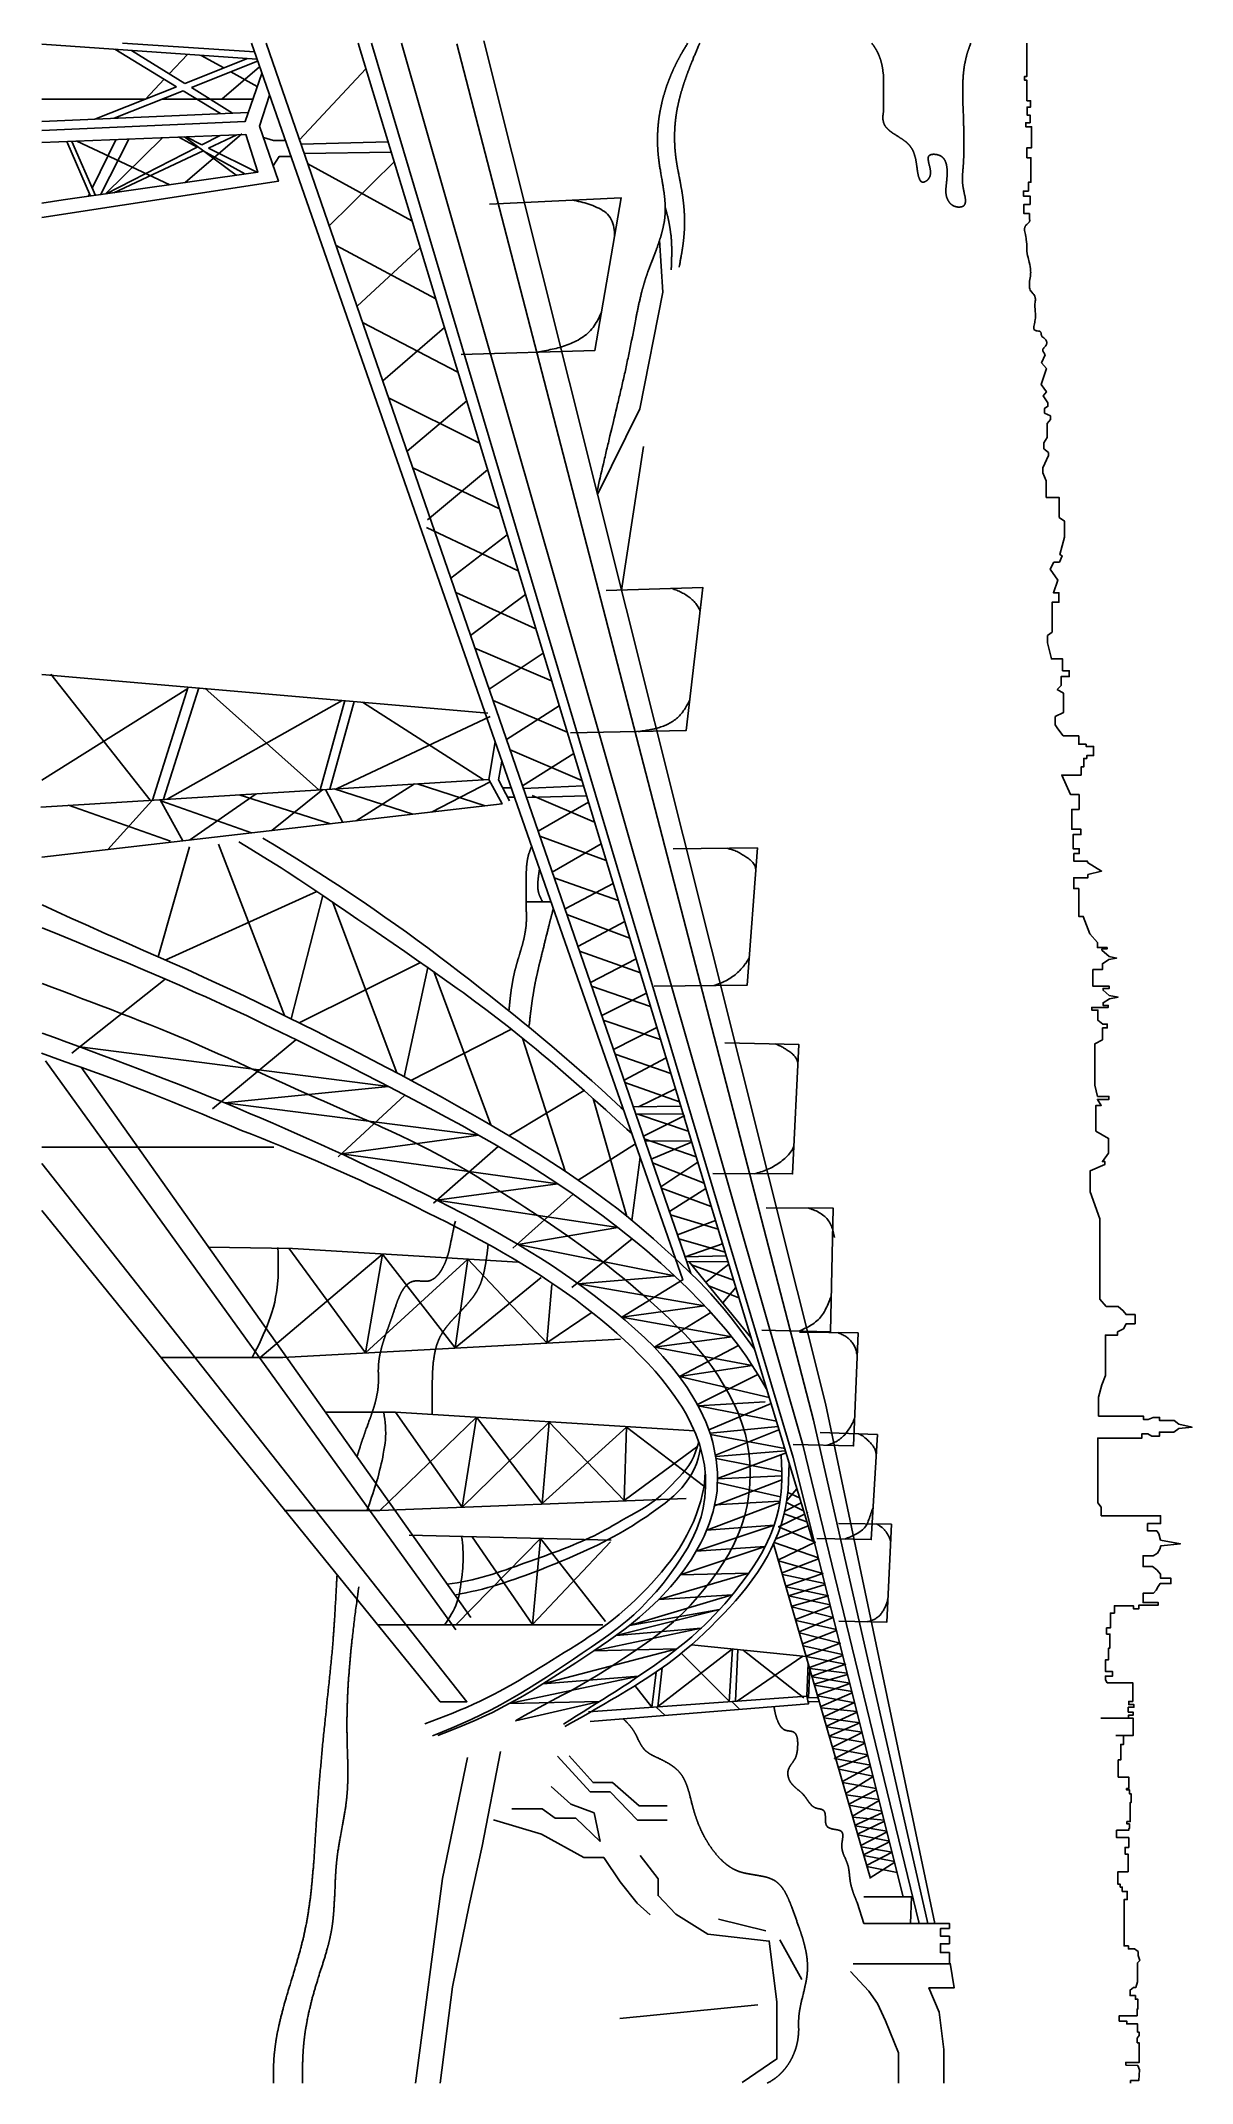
# Model space of a CAD drawing. Header units: millimetres. Extents: x 0 to 100, y 1 to 179.
import ezdxf

# ---------------------------------------------------------------- set-up
doc = ezdxf.new("R2010")
doc.units = ezdxf.units.MM
doc.layers.get('0').update_dxf_attribs({"color": 10})

msp = doc.modelspace()

# ---------------------------------------------------------------- linework, layer by layer
for points in [[(18.74, 177.09), (0, 178.41)], [(18.52, 177.73), (7.01, 178.48)], [(18.26, 178.48), (55.87, 70.67)], [(19.56, 178.48), (56.56, 71.23)], [(27.57, 178.48), (67.2, 47.88)], [(28.73, 178.48), (65.5, 55.18), (75.09, 16.88)], [(31.34, 178.48), (66.32, 56.27), (76.47, 14.54)], [(36.18, 178.45), (67.27, 58.42), (77.22, 14.54)], [(38.52, 178.7), (68.32, 59.87), (77.85, 14.54)], [(48.38, 139.36), (48.45, 139.67), (48.52, 139.97), (48.59, 140.28), (48.66, 140.59), (48.73, 140.9), (48.8, 141.2), (48.87, 141.51), (48.95, 141.82), (48.98, 141.97), (49.02, 142.12), (49.05, 142.28), (49.09, 142.43), (49.12, 142.59), (49.16, 142.74), (49.2, 142.89), (49.23, 143.05), (49.27, 143.2), (49.31, 143.35), (49.34, 143.51), (49.38, 143.66), (49.45, 143.97), (49.52, 144.27), (49.6, 144.58), (49.67, 144.89), (49.82, 145.5), (49.89, 145.81), (49.97, 146.12), (50.04, 146.42), (50.11, 146.73), (50.19, 147.04), (50.22, 147.19), (50.26, 147.34), (50.29, 147.5), (50.33, 147.65), (50.37, 147.8), (50.4, 147.96), (50.44, 148.11), (50.47, 148.26), (50.51, 148.42), (50.55, 148.57), (50.58, 148.73), (50.62, 148.88), (50.65, 149.03), (50.69, 149.19), (50.72, 149.34), (50.76, 149.49), (50.79, 149.65), (50.83, 149.8), (50.86, 149.96), (50.89, 150.11), (50.93, 150.26), (50.96, 150.42), (51, 150.57), (51.03, 150.73), (51.06, 150.88), (51.1, 151.03), (51.13, 151.19), (51.16, 151.34), (51.19, 151.5), (51.23, 151.65), (51.26, 151.8), (51.29, 151.96), (51.32, 152.11), (51.35, 152.27), (51.38, 152.42), (51.41, 152.58), (51.43, 152.65), (51.44, 152.73), (51.46, 152.81), (51.47, 152.88), (51.5, 153.04), (51.53, 153.19), (51.56, 153.35), (51.59, 153.5), (51.65, 153.81), (51.68, 153.97), (51.71, 154.12), (51.74, 154.27), (51.77, 154.43), (51.78, 154.51), (51.8, 154.58), (51.81, 154.66), (51.83, 154.74), (51.84, 154.82), (51.86, 154.89), (51.87, 154.97), (51.89, 155.05), (51.91, 155.12), (51.92, 155.2), (51.94, 155.28), (51.95, 155.36), (51.97, 155.43), (51.99, 155.51), (52, 155.59), (52.02, 155.66), (52.04, 155.74), (52.05, 155.82), (52.07, 155.89), (52.09, 155.97), (52.11, 156.05), (52.12, 156.12), (52.14, 156.2), (52.16, 156.28), (52.18, 156.36), (52.2, 156.43), (52.21, 156.51), (52.23, 156.59), (52.25, 156.66), (52.27, 156.74), (52.29, 156.81), (52.31, 156.89), (52.32, 156.93), (52.33, 156.97), (52.34, 157.01), (52.35, 157.04), (52.36, 157.08), (52.37, 157.12), (52.38, 157.16), (52.39, 157.2), (52.41, 157.23), (52.42, 157.27), (52.43, 157.31), (52.44, 157.35), (52.45, 157.39), (52.46, 157.43), (52.47, 157.46), (52.48, 157.5), (52.49, 157.54), (52.5, 157.58), (52.52, 157.62), (52.53, 157.65), (52.54, 157.69), (52.55, 157.73), (52.56, 157.77), (52.57, 157.81), (52.59, 157.84), (52.6, 157.88), (52.61, 157.92), (52.62, 157.96), (52.63, 158), (52.65, 158.03), (52.66, 158.07), (52.67, 158.11), (52.68, 158.15), (52.7, 158.18), (52.71, 158.22), (52.72, 158.26), (52.74, 158.3), (52.75, 158.34), (52.76, 158.37), (52.77, 158.41), (52.79, 158.45), (52.8, 158.49), (52.81, 158.52), (52.83, 158.56), (52.86, 158.64), (52.88, 158.71), (52.91, 158.79), (52.94, 158.86), (52.97, 158.94), (52.99, 159.01), (53.02, 159.09), (53.05, 159.16), (53.08, 159.24), (53.11, 159.31), (53.17, 159.46), (53.22, 159.61), (53.28, 159.76), (53.34, 159.91), (53.37, 159.99), (53.4, 160.06), (53.42, 160.14), (53.45, 160.21), (53.48, 160.29), (53.51, 160.36), (53.54, 160.44), (53.57, 160.51), (53.59, 160.59), (53.62, 160.66), (53.65, 160.74), (53.67, 160.81), (53.69, 160.85), (53.7, 160.89), (53.71, 160.93), (53.73, 160.96), (53.74, 161), (53.75, 161.04), (53.77, 161.08), (53.78, 161.11), (53.79, 161.15), (53.8, 161.19), (53.82, 161.23), (53.83, 161.26), (53.84, 161.3), (53.85, 161.34), (53.87, 161.38), (53.88, 161.41), (53.89, 161.45), (53.9, 161.49), (53.91, 161.53), (53.93, 161.56), (53.94, 161.6), (53.95, 161.64), (53.96, 161.68), (53.97, 161.72), (53.98, 161.75), (53.99, 161.79), (54, 161.83), (54.01, 161.87), (54.02, 161.9), (54.03, 161.94), (54.04, 161.98), (54.05, 162.02), (54.06, 162.05), (54.07, 162.09), (54.08, 162.13), (54.09, 162.17), (54.1, 162.21), (54.11, 162.24), (54.12, 162.28), (54.13, 162.32), (54.14, 162.36), (54.15, 162.39), (54.16, 162.43), (54.16, 162.47), (54.17, 162.51), (54.18, 162.55), (54.19, 162.58), (54.2, 162.62), (54.2, 162.66), (54.21, 162.7), (54.22, 162.74), (54.22, 162.77), (54.23, 162.81), (54.24, 162.85), (54.24, 162.89), (54.25, 162.93), (54.26, 162.96), (54.26, 163), (54.27, 163.04), (54.27, 163.08), (54.28, 163.12), (54.28, 163.15), (54.29, 163.19), (54.29, 163.23), (54.3, 163.27), (54.3, 163.31), (54.3, 163.35), (54.31, 163.38), (54.31, 163.42), (54.31, 163.46), (54.32, 163.5), (54.32, 163.54), (54.32, 163.58), (54.32, 163.61), (54.33, 163.65), (54.33, 163.69), (54.33, 163.73), (54.33, 163.77), (54.33, 163.81), (54.33, 163.84), (54.33, 163.88), (54.34, 163.92), (54.34, 163.96), (54.34, 164), (54.34, 164.04), (54.34, 164.08), (54.34, 164.11), (54.34, 164.15), (54.33, 164.19), (54.33, 164.23), (54.33, 164.27), (54.33, 164.31), (54.33, 164.35), (54.33, 164.39), (54.33, 164.42), (54.32, 164.46), (54.32, 164.5), (54.32, 164.54), (54.32, 164.58), (54.32, 164.62), (54.31, 164.66), (54.31, 164.7), (54.31, 164.73), (54.3, 164.77), (54.3, 164.81), (54.3, 164.85), (54.29, 164.89), (54.29, 164.93), (54.29, 164.97), (54.28, 165.01), (54.28, 165.05), (54.27, 165.09), (54.27, 165.12), (54.27, 165.16), (54.26, 165.2), (54.26, 165.24), (54.25, 165.28), (54.25, 165.32), (54.24, 165.36), (54.24, 165.4), (54.23, 165.44), (54.23, 165.48), (54.22, 165.52), (54.22, 165.55), (54.21, 165.59), (54.21, 165.63), (54.2, 165.67), (54.19, 165.71), (54.19, 165.75), (54.18, 165.79), (54.18, 165.83), (54.17, 165.87), (54.16, 165.95), (54.15, 166.03), (54.13, 166.1), (54.12, 166.18), (54.11, 166.26), (54.1, 166.34), (54.08, 166.42), (54.07, 166.5), (54.06, 166.58), (54.04, 166.65), (54.01, 166.81), (53.99, 166.97), (53.96, 167.13), (53.95, 167.21), (53.93, 167.29), (53.92, 167.37), (53.91, 167.44), (53.89, 167.52), (53.88, 167.6), (53.87, 167.68), (53.85, 167.76), (53.84, 167.84), (53.83, 167.92), (53.82, 167.96), (53.82, 168), (53.81, 168.04), (53.81, 168.08), (53.8, 168.12), (53.8, 168.16), (53.79, 168.2), (53.79, 168.23), (53.78, 168.27), (53.78, 168.31), (53.77, 168.35), (53.77, 168.39), (53.76, 168.43), (53.76, 168.47), (53.75, 168.51), (53.75, 168.55), (53.74, 168.59), (53.74, 168.63), (53.73, 168.67), (53.73, 168.71), (53.73, 168.75), (53.72, 168.79), (53.72, 168.83), (53.71, 168.87), (53.71, 168.91), (53.71, 168.95), (53.7, 168.99), (53.7, 169.03), (53.7, 169.07), (53.7, 169.1), (53.69, 169.14), (53.69, 169.18), (53.69, 169.22), (53.68, 169.26), (53.68, 169.3), (53.68, 169.34), (53.68, 169.38), (53.68, 169.42), (53.67, 169.46), (53.67, 169.5), (53.67, 169.54), (53.67, 169.58), (53.67, 169.62), (53.67, 169.66), (53.67, 169.7), (53.66, 169.74), (53.66, 169.78), (53.66, 169.82), (53.66, 169.85), (53.66, 169.89), (53.66, 169.93), (53.66, 169.97), (53.66, 170.01), (53.66, 170.05), (53.66, 170.09), (53.66, 170.13), (53.66, 170.17), (53.66, 170.21), (53.66, 170.25), (53.66, 170.29), (53.66, 170.33), (53.66, 170.37), (53.66, 170.41), (53.67, 170.45), (53.67, 170.49), (53.67, 170.52), (53.67, 170.56), (53.67, 170.6), (53.67, 170.64), (53.67, 170.68), (53.68, 170.72), (53.68, 170.76), (53.68, 170.8), (53.68, 170.84), (53.68, 170.88), (53.69, 170.92), (53.69, 170.96), (53.69, 171), (53.69, 171.04), (53.7, 171.08), (53.7, 171.11), (53.7, 171.15), (53.71, 171.19), (53.71, 171.23), (53.71, 171.27), (53.72, 171.31), (53.72, 171.35), (53.72, 171.39), (53.73, 171.43), (53.73, 171.47), (53.74, 171.51), (53.74, 171.55), (53.75, 171.59), (53.75, 171.63), (53.75, 171.66), (53.76, 171.7), (53.76, 171.74), (53.77, 171.78), (53.77, 171.82), (53.78, 171.86), (53.78, 171.9), (53.79, 171.94), (53.79, 171.98), (53.8, 172.02), (53.81, 172.06), (53.81, 172.1), (53.82, 172.13), (53.82, 172.17), (53.83, 172.21), (53.84, 172.25), (53.84, 172.29), (53.85, 172.33), (53.86, 172.37), (53.86, 172.41), (53.87, 172.45), (53.88, 172.49), (53.88, 172.52), (53.89, 172.56), (53.9, 172.6), (53.9, 172.64), (53.91, 172.68), (53.92, 172.72), (53.93, 172.76), (53.93, 172.8), (53.94, 172.84), (53.95, 172.87), (53.96, 172.91), (53.97, 172.95), (53.97, 172.99), (53.98, 173.03), (53.99, 173.07), (54, 173.11), (54.01, 173.15), (54.02, 173.18), (54.03, 173.22), (54.04, 173.26), (54.04, 173.3), (54.05, 173.34), (54.06, 173.38), (54.07, 173.42), (54.08, 173.46), (54.09, 173.49), (54.1, 173.53), (54.11, 173.57), (54.12, 173.61), (54.13, 173.65), (54.14, 173.69), (54.15, 173.72), (54.16, 173.76), (54.17, 173.8), (54.18, 173.84), (54.19, 173.88), (54.2, 173.92), (54.21, 173.95), (54.23, 173.99), (54.24, 174.03), (54.25, 174.07), (54.26, 174.11), (54.27, 174.15), (54.28, 174.18), (54.29, 174.22), (54.31, 174.26), (54.32, 174.3), (54.33, 174.34), (54.34, 174.37), (54.35, 174.41), (54.36, 174.45), (54.38, 174.49), (54.39, 174.52), (54.4, 174.56), (54.41, 174.6), (54.43, 174.64), (54.44, 174.68), (54.45, 174.71), (54.46, 174.75), (54.48, 174.79), (54.49, 174.83), (54.5, 174.86), (54.52, 174.9), (54.53, 174.94), (54.54, 174.98), (54.56, 175.01), (54.57, 175.05), (54.58, 175.09), (54.6, 175.13), (54.61, 175.16), (54.63, 175.2), (54.64, 175.24), (54.65, 175.27), (54.67, 175.31), (54.68, 175.35), (54.7, 175.39), (54.71, 175.42), (54.73, 175.46), (54.74, 175.5), (54.76, 175.53), (54.77, 175.57), (54.79, 175.61), (54.8, 175.64), (54.82, 175.68), (54.83, 175.72), (54.85, 175.75), (54.86, 175.79), (54.88, 175.83), (54.89, 175.86), (54.91, 175.9), (54.93, 175.94), (54.94, 175.97), (54.96, 176.01), (54.97, 176.05), (54.99, 176.08), (55.01, 176.12), (55.02, 176.16), (55.04, 176.19), (55.05, 176.23), (55.07, 176.26), (55.09, 176.3), (55.1, 176.34), (55.12, 176.37), (55.14, 176.41), (55.16, 176.44), (55.17, 176.48), (55.19, 176.51), (55.21, 176.55), (55.22, 176.59), (55.24, 176.62), (55.26, 176.66), (55.28, 176.69), (55.29, 176.73), (55.31, 176.76), (55.33, 176.8), (55.35, 176.83), (55.37, 176.87), (55.38, 176.91), (55.4, 176.94), (55.42, 176.98), (55.44, 177.01), (55.46, 177.05), (55.48, 177.08), (55.49, 177.12), (55.51, 177.15), (55.53, 177.19), (55.55, 177.22), (55.57, 177.25), (55.59, 177.29), (55.61, 177.32), (55.63, 177.36), (55.65, 177.39), (55.66, 177.43), (55.68, 177.46), (55.7, 177.5), (55.72, 177.53), (55.74, 177.57), (55.76, 177.6), (55.78, 177.63), (55.8, 177.67), (55.82, 177.7), (55.84, 177.74), (55.86, 177.77), (55.88, 177.8), (55.92, 177.87), (55.96, 177.94), (56, 178.01), (56.04, 178.07), (56.08, 178.14), (56.13, 178.21), (56.17, 178.28), (56.21, 178.34), (56.25, 178.41), (56.29, 178.48)], [(55.56, 158.97), (55.58, 159.13), (55.6, 159.2), (55.61, 159.28), (55.63, 159.36), (55.64, 159.44), (55.65, 159.51), (55.67, 159.59), (55.68, 159.67), (55.7, 159.74), (55.71, 159.82), (55.72, 159.9), (55.73, 159.94), (55.74, 159.97), (55.74, 160.01), (55.75, 160.05), (55.76, 160.09), (55.76, 160.13), (55.77, 160.17), (55.77, 160.21), (55.78, 160.24), (55.79, 160.28), (55.79, 160.32), (55.8, 160.36), (55.81, 160.4), (55.81, 160.44), (55.82, 160.47), (55.82, 160.51), (55.83, 160.55), (55.84, 160.59), (55.84, 160.63), (55.85, 160.67), (55.85, 160.71), (55.86, 160.74), (55.86, 160.78), (55.87, 160.82), (55.88, 160.86), (55.88, 160.9), (55.89, 160.94), (55.89, 160.98), (55.9, 161.01), (55.9, 161.05), (55.91, 161.09), (55.91, 161.13), (55.92, 161.17), (55.92, 161.21), (55.93, 161.25), (55.93, 161.28), (55.93, 161.32), (55.94, 161.36), (55.94, 161.4), (55.95, 161.44), (55.95, 161.48), (55.96, 161.52), (55.96, 161.55), (55.96, 161.59), (55.97, 161.63), (55.97, 161.67), (55.97, 161.71), (55.98, 161.75), (55.98, 161.79), (55.98, 161.82), (55.99, 161.86), (55.99, 161.9), (55.99, 161.94), (56, 161.98), (56, 162.02), (56, 162.06), (56, 162.1), (56.01, 162.13), (56.01, 162.17), (56.01, 162.21), (56.01, 162.25), (56.01, 162.29), (56.02, 162.33), (56.02, 162.37), (56.02, 162.41), (56.02, 162.44), (56.02, 162.48), (56.02, 162.52), (56.02, 162.56), (56.03, 162.6), (56.03, 162.64), (56.03, 162.68), (56.03, 162.72), (56.03, 162.75), (56.03, 162.79), (56.03, 162.83), (56.03, 162.87), (56.03, 162.91), (56.03, 162.95), (56.03, 162.99), (56.03, 163.03), (56.03, 163.07), (56.03, 163.1), (56.03, 163.14), (56.02, 163.18), (56.02, 163.22), (56.02, 163.26), (56.02, 163.3), (56.02, 163.34), (56.02, 163.38), (56.02, 163.41), (56.02, 163.45), (56.01, 163.49), (56.01, 163.53), (56.01, 163.57), (56.01, 163.61), (56.01, 163.65), (56, 163.69), (56, 163.73), (56, 163.76), (56, 163.8), (55.99, 163.84), (55.99, 163.88), (55.99, 163.92), (55.99, 163.96), (55.98, 164), (55.98, 164.04), (55.98, 164.08), (55.97, 164.11), (55.97, 164.15), (55.97, 164.19), (55.96, 164.23), (55.96, 164.27), (55.95, 164.31), (55.95, 164.35), (55.95, 164.39), (55.94, 164.42), (55.94, 164.46), (55.93, 164.5), (55.93, 164.54), (55.93, 164.58), (55.92, 164.62), (55.92, 164.66), (55.91, 164.7), (55.91, 164.74), (55.9, 164.77), (55.9, 164.81), (55.89, 164.85), (55.89, 164.89), (55.88, 164.93), (55.88, 164.97), (55.87, 165.01), (55.87, 165.05), (55.86, 165.08), (55.86, 165.12), (55.85, 165.16), (55.85, 165.2), (55.84, 165.24), (55.83, 165.28), (55.83, 165.32), (55.82, 165.35), (55.82, 165.39), (55.81, 165.43), (55.8, 165.47), (55.8, 165.51), (55.79, 165.55), (55.79, 165.59), (55.78, 165.62), (55.77, 165.66), (55.77, 165.7), (55.76, 165.74), (55.75, 165.78), (55.75, 165.82), (55.74, 165.86), (55.73, 165.89), (55.73, 165.93), (55.72, 165.97), (55.71, 166.01), (55.71, 166.05), (55.7, 166.09), (55.69, 166.13), (55.69, 166.16), (55.68, 166.2), (55.67, 166.24), (55.67, 166.28), (55.66, 166.32), (55.65, 166.36), (55.64, 166.39), (55.63, 166.47), (55.61, 166.55), (55.6, 166.62), (55.59, 166.7), (55.57, 166.78), (55.56, 166.85), (55.53, 167.01), (55.51, 167.08), (55.5, 167.16), (55.48, 167.23), (55.47, 167.31), (55.45, 167.39), (55.44, 167.43), (55.44, 167.46), (55.43, 167.5), (55.42, 167.54), (55.42, 167.58), (55.41, 167.62), (55.4, 167.65), (55.4, 167.69), (55.39, 167.73), (55.38, 167.77), (55.38, 167.81), (55.37, 167.85), (55.36, 167.88), (55.36, 167.92), (55.35, 167.96), (55.34, 168), (55.34, 168.04), (55.33, 168.08), (55.32, 168.11), (55.32, 168.15), (55.31, 168.19), (55.31, 168.23), (55.3, 168.27), (55.29, 168.31), (55.29, 168.34), (55.28, 168.38), (55.28, 168.42), (55.27, 168.46), (55.27, 168.5), (55.26, 168.54), (55.26, 168.58), (55.25, 168.61), (55.25, 168.65), (55.24, 168.69), (55.24, 168.73), (55.23, 168.77), (55.23, 168.81), (55.22, 168.85), (55.22, 168.89), (55.22, 168.92), (55.21, 168.96), (55.21, 169), (55.2, 169.04), (55.2, 169.08), (55.2, 169.12), (55.19, 169.16), (55.19, 169.2), (55.19, 169.23), (55.18, 169.27), (55.18, 169.31), (55.18, 169.35), (55.18, 169.39), (55.17, 169.43), (55.17, 169.47), (55.17, 169.51), (55.17, 169.55), (55.16, 169.59), (55.16, 169.62), (55.16, 169.66), (55.16, 169.7), (55.16, 169.74), (55.16, 169.78), (55.15, 169.82), (55.15, 169.86), (55.15, 169.9), (55.15, 169.94), (55.15, 169.98), (55.15, 170.01), (55.15, 170.05), (55.15, 170.09), (55.15, 170.13), (55.15, 170.17), (55.15, 170.21), (55.15, 170.25), (55.15, 170.29), (55.15, 170.33), (55.15, 170.37), (55.15, 170.41), (55.15, 170.44), (55.15, 170.48), (55.15, 170.52), (55.15, 170.56), (55.15, 170.6), (55.15, 170.64), (55.15, 170.68), (55.15, 170.72), (55.15, 170.76), (55.16, 170.8), (55.16, 170.83), (55.16, 170.87), (55.16, 170.91), (55.16, 170.95), (55.16, 170.99), (55.17, 171.03), (55.17, 171.07), (55.17, 171.11), (55.17, 171.15), (55.18, 171.19), (55.18, 171.22), (55.18, 171.26), (55.18, 171.3), (55.19, 171.34), (55.19, 171.38), (55.19, 171.42), (55.2, 171.46), (55.2, 171.5), (55.2, 171.53), (55.21, 171.57), (55.21, 171.61), (55.22, 171.65), (55.22, 171.69), (55.22, 171.73), (55.23, 171.77), (55.23, 171.81), (55.24, 171.84), (55.24, 171.88), (55.25, 171.92), (55.25, 171.96), (55.26, 172), (55.26, 172.04), (55.27, 172.07), (55.27, 172.11), (55.28, 172.15), (55.28, 172.19), (55.29, 172.23), (55.3, 172.27), (55.3, 172.3), (55.31, 172.34), (55.31, 172.38), (55.32, 172.42), (55.33, 172.46), (55.33, 172.5), (55.34, 172.53), (55.35, 172.57), (55.35, 172.61), (55.36, 172.65), (55.37, 172.69), (55.37, 172.72), (55.38, 172.76), (55.39, 172.8), (55.39, 172.84), (55.4, 172.88), (55.41, 172.91), (55.42, 172.95), (55.43, 172.99), (55.43, 173.03), (55.44, 173.07), (55.45, 173.1), (55.46, 173.14), (55.47, 173.18), (55.47, 173.22), (55.48, 173.26), (55.49, 173.29), (55.5, 173.33), (55.51, 173.37), (55.52, 173.41), (55.53, 173.44), (55.53, 173.48), (55.54, 173.52), (55.55, 173.56), (55.56, 173.59), (55.57, 173.63), (55.58, 173.67), (55.59, 173.71), (55.6, 173.74), (55.61, 173.78), (55.62, 173.82), (55.63, 173.86), (55.64, 173.89), (55.65, 173.93), (55.66, 173.97), (55.67, 174.01), (55.68, 174.04), (55.69, 174.08), (55.7, 174.12), (55.71, 174.16), (55.72, 174.19), (55.73, 174.23), (55.74, 174.27), (55.75, 174.3), (55.77, 174.34), (55.78, 174.38), (55.79, 174.42), (55.8, 174.45), (55.81, 174.49), (55.82, 174.53), (55.83, 174.57), (55.84, 174.6), (55.86, 174.64), (55.87, 174.68), (55.88, 174.71), (55.89, 174.75), (55.9, 174.79), (55.91, 174.82), (55.93, 174.86), (55.94, 174.9), (55.95, 174.94), (55.96, 174.97), (55.97, 175.01), (55.99, 175.05), (56, 175.08), (56.01, 175.12), (56.02, 175.16), (56.04, 175.19), (56.05, 175.23), (56.06, 175.27), (56.07, 175.3), (56.09, 175.34), (56.1, 175.38), (56.11, 175.42), (56.12, 175.45), (56.14, 175.49), (56.15, 175.53), (56.16, 175.56), (56.18, 175.6), (56.19, 175.64), (56.2, 175.67), (56.22, 175.71), (56.23, 175.75), (56.24, 175.78), (56.26, 175.82), (56.27, 175.86), (56.28, 175.89), (56.3, 175.93), (56.31, 175.97), (56.32, 176), (56.34, 176.04), (56.35, 176.08), (56.37, 176.11), (56.38, 176.15), (56.39, 176.19), (56.41, 176.22), (56.42, 176.26), (56.44, 176.3), (56.45, 176.33), (56.46, 176.37), (56.48, 176.41), (56.49, 176.44), (56.51, 176.48), (56.52, 176.51), (56.54, 176.55), (56.55, 176.59), (56.56, 176.62), (56.58, 176.66), (56.59, 176.7), (56.61, 176.73), (56.62, 176.77), (56.64, 176.81), (56.65, 176.84), (56.67, 176.88), (56.68, 176.92), (56.7, 176.95), (56.73, 177.03), (56.76, 177.1), (56.78, 177.17), (56.81, 177.24), (56.84, 177.32), (56.87, 177.39), (56.91, 177.46), (56.94, 177.53), (56.97, 177.61), (57, 177.68), (57.03, 177.75), (57.06, 177.82), (57.09, 177.9), (57.12, 177.97), (57.15, 178.04), (57.18, 178.12), (57.21, 178.19), (57.24, 178.26), (57.27, 178.33), (57.34, 178.48)], [(72.35, 178.48), (72.37, 178.45), (72.39, 178.42), (72.41, 178.39), (72.43, 178.36), (72.45, 178.34), (72.48, 178.31), (72.5, 178.28), (72.51, 178.26), (72.52, 178.25), (72.53, 178.23), (72.54, 178.22), (72.55, 178.2), (72.56, 178.19), (72.57, 178.17), (72.58, 178.16), (72.59, 178.15), (72.6, 178.13), (72.61, 178.12), (72.62, 178.1), (72.63, 178.09), (72.64, 178.07), (72.65, 178.06), (72.66, 178.04), (72.67, 178.03), (72.67, 178.01), (72.68, 178), (72.69, 177.98), (72.7, 177.96), (72.71, 177.95), (72.72, 177.93), (72.73, 177.92), (72.74, 177.9), (72.75, 177.89), (72.76, 177.87), (72.76, 177.86), (72.77, 177.84), (72.78, 177.83), (72.79, 177.81), (72.8, 177.79), (72.81, 177.78), (72.81, 177.76), (72.82, 177.75), (72.83, 177.73), (72.84, 177.71), (72.85, 177.7), (72.85, 177.68), (72.86, 177.67), (72.87, 177.65), (72.88, 177.63), (72.89, 177.62), (72.89, 177.6), (72.9, 177.59), (72.91, 177.57), (72.92, 177.55), (72.92, 177.54), (72.93, 177.52), (72.94, 177.5), (72.94, 177.49), (72.95, 177.47), (72.96, 177.45), (72.97, 177.44), (72.97, 177.42), (72.98, 177.4), (72.99, 177.39), (72.99, 177.37), (73, 177.35), (73.01, 177.34), (73.01, 177.32), (73.02, 177.3), (73.02, 177.29), (73.03, 177.27), (73.04, 177.25), (73.04, 177.24), (73.05, 177.22), (73.05, 177.2), (73.06, 177.19), (73.07, 177.17), (73.07, 177.15), (73.08, 177.13), (73.08, 177.12), (73.09, 177.1), (73.1, 177.08), (73.1, 177.07), (73.11, 177.05), (73.11, 177.03), (73.12, 177.01), (73.12, 177), (73.13, 176.98), (73.13, 176.96), (73.14, 176.94), (73.14, 176.93), (73.15, 176.91), (73.15, 176.89), (73.16, 176.87), (73.16, 176.86), (73.17, 176.84), (73.17, 176.82), (73.18, 176.79), (73.19, 176.75), (73.2, 176.72), (73.21, 176.68), (73.21, 176.65), (73.22, 176.61), (73.23, 176.57), (73.24, 176.54), (73.24, 176.5), (73.25, 176.47), (73.26, 176.43), (73.27, 176.4), (73.27, 176.36), (73.28, 176.32), (73.28, 176.29), (73.29, 176.25), (73.3, 176.22), (73.3, 176.18), (73.31, 176.14), (73.31, 176.11), (73.32, 176.07), (73.32, 176.04), (73.32, 176), (73.33, 175.96), (73.33, 175.93), (73.34, 175.89), (73.34, 175.85), (73.34, 175.82), (73.35, 175.78), (73.35, 175.75), (73.35, 175.71), (73.36, 175.67), (73.36, 175.64), (73.36, 175.6), (73.36, 175.56), (73.36, 175.53), (73.37, 175.49), (73.37, 175.46), (73.37, 175.42), (73.37, 175.38), (73.37, 175.35), (73.37, 175.31), (73.37, 175.27), (73.37, 175.24), (73.37, 175.2), (73.37, 175.17), (73.37, 175.13), (73.37, 175.09), (73.37, 175.06), (73.37, 175.02), (73.37, 174.99), (73.37, 174.95), (73.37, 174.91), (73.37, 174.88), (73.37, 174.84), (73.37, 174.81), (73.37, 174.73), (73.37, 174.66), (73.37, 174.59), (73.37, 174.52), (73.37, 174.45), (73.37, 174.38), (73.36, 174.3), (73.36, 174.23), (73.36, 174.16), (73.36, 174.09), (73.36, 174.06), (73.36, 174.02), (73.36, 173.98), (73.36, 173.95), (73.36, 173.91), (73.36, 173.88), (73.36, 173.84), (73.36, 173.81), (73.36, 173.77), (73.36, 173.74), (73.36, 173.7), (73.36, 173.66), (73.36, 173.59), (73.37, 173.52), (73.37, 173.45), (73.37, 173.38), (73.37, 173.31), (73.37, 173.27), (73.37, 173.24), (73.37, 173.2), (73.37, 173.17), (73.37, 173.13), (73.37, 173.09), (73.37, 173.06), (73.37, 173.02), (73.37, 172.99), (73.37, 172.95), (73.37, 172.91), (73.37, 172.88), (73.37, 172.84), (73.37, 172.8), (73.37, 172.79), (73.37, 172.77), (73.36, 172.75), (73.36, 172.73), (73.36, 172.71), (73.36, 172.69), (73.36, 172.68), (73.36, 172.66), (73.36, 172.64), (73.36, 172.62), (73.35, 172.58), (73.35, 172.55), (73.35, 172.51), (73.34, 172.36), (73.33, 172.32), (73.33, 172.29), (73.33, 172.25), (73.33, 172.23), (73.32, 172.21), (73.32, 172.19), (73.32, 172.17), (73.32, 172.16), (73.32, 172.14), (73.32, 172.12), (73.32, 172.1), (73.32, 172.08), (73.32, 172.07), (73.32, 172.05), (73.32, 172.03), (73.32, 172.01), (73.32, 171.99), (73.32, 171.97), (73.32, 171.96), (73.32, 171.94), (73.32, 171.92), (73.32, 171.9), (73.32, 171.89), (73.32, 171.87), (73.32, 171.85), (73.32, 171.83), (73.32, 171.82), (73.33, 171.8), (73.33, 171.78), (73.33, 171.77), (73.33, 171.75), (73.33, 171.73), (73.34, 171.71), (73.34, 171.7), (73.34, 171.68), (73.35, 171.66), (73.35, 171.66), (73.35, 171.65), (73.35, 171.64), (73.35, 171.63), (73.35, 171.62), (73.36, 171.62), (73.36, 171.61), (73.36, 171.6), (73.36, 171.59), (73.37, 171.58), (73.37, 171.58), (73.37, 171.57), (73.37, 171.56), (73.37, 171.55), (73.38, 171.54), (73.38, 171.54), (73.38, 171.53), (73.39, 171.52), (73.39, 171.51), (73.39, 171.51), (73.39, 171.5), (73.4, 171.49), (73.4, 171.48), (73.4, 171.48), (73.41, 171.47), (73.41, 171.46), (73.42, 171.45), (73.42, 171.43), (73.43, 171.42), (73.44, 171.4), (73.44, 171.39), (73.45, 171.37), (73.46, 171.36), (73.47, 171.34), (73.48, 171.33), (73.48, 171.31), (73.49, 171.3), (73.5, 171.29), (73.51, 171.27), (73.52, 171.26), (73.53, 171.24), (73.54, 171.23), (73.55, 171.22), (73.56, 171.2), (73.57, 171.19), (73.58, 171.18), (73.59, 171.16), (73.6, 171.15), (73.61, 171.14), (73.62, 171.12), (73.63, 171.11), (73.65, 171.1), (73.66, 171.09), (73.67, 171.07), (73.68, 171.06), (73.69, 171.05), (73.7, 171.04), (73.72, 171.02), (73.73, 171.01), (73.74, 171), (73.75, 170.99), (73.77, 170.97), (73.78, 170.96), (73.79, 170.95), (73.81, 170.94), (73.82, 170.93), (73.83, 170.91), (73.85, 170.9), (73.86, 170.89), (73.88, 170.88), (73.89, 170.87), (73.9, 170.86), (73.92, 170.84), (73.93, 170.83), (73.95, 170.82), (73.96, 170.81), (73.98, 170.8), (73.99, 170.79), (74, 170.78), (74.02, 170.76), (74.03, 170.75), (74.05, 170.74), (74.06, 170.73), (74.08, 170.72), (74.1, 170.71), (74.11, 170.7), (74.13, 170.69), (74.14, 170.68), (74.16, 170.66), (74.17, 170.65), (74.19, 170.64), (74.2, 170.63), (74.22, 170.62), (74.24, 170.61), (74.27, 170.59), (74.3, 170.57), (74.33, 170.55), (74.37, 170.53), (74.4, 170.5), (74.43, 170.48), (74.46, 170.46), (74.5, 170.44), (74.56, 170.4), (74.63, 170.36), (74.7, 170.32), (74.73, 170.3), (74.76, 170.27), (74.8, 170.25), (74.83, 170.23), (74.86, 170.21), (74.89, 170.19), (74.93, 170.17), (74.96, 170.15), (74.97, 170.14), (74.99, 170.13), (75, 170.12), (75.02, 170.11), (75.04, 170.1), (75.05, 170.08), (75.07, 170.07), (75.08, 170.06), (75.1, 170.05), (75.11, 170.04), (75.13, 170.03), (75.14, 170.02), (75.16, 170.01), (75.17, 170), (75.19, 169.99), (75.2, 169.98), (75.22, 169.96), (75.23, 169.95), (75.25, 169.94), (75.26, 169.93), (75.28, 169.92), (75.29, 169.91), (75.3, 169.9), (75.32, 169.89), (75.33, 169.88), (75.35, 169.86), (75.36, 169.85), (75.37, 169.84), (75.39, 169.83), (75.4, 169.82), (75.41, 169.81), (75.43, 169.79), (75.44, 169.78), (75.45, 169.77), (75.46, 169.76), (75.48, 169.75), (75.49, 169.73), (75.5, 169.72), (75.51, 169.71), (75.53, 169.7), (75.54, 169.69), (75.55, 169.67), (75.56, 169.66), (75.57, 169.65), (75.58, 169.64), (75.6, 169.62), (75.61, 169.61), (75.62, 169.6), (75.63, 169.58), (75.64, 169.57), (75.65, 169.56), (75.66, 169.55), (75.67, 169.53), (75.68, 169.52), (75.69, 169.51), (75.7, 169.49), (75.71, 169.48), (75.72, 169.46), (75.73, 169.45), (75.74, 169.44), (75.75, 169.42), (75.76, 169.41), (75.77, 169.39), (75.78, 169.38), (75.79, 169.37), (75.8, 169.35), (75.81, 169.34), (75.82, 169.32), (75.83, 169.31), (75.84, 169.29), (75.85, 169.28), (75.86, 169.26), (75.86, 169.25), (75.87, 169.23), (75.88, 169.22), (75.89, 169.2), (75.9, 169.19), (75.91, 169.17), (75.91, 169.15), (75.92, 169.14), (75.93, 169.12), (75.94, 169.11), (75.94, 169.09), (75.95, 169.07), (75.96, 169.06), (75.97, 169.04), (75.97, 169.02), (75.98, 169), (75.99, 168.99), (76, 168.97), (76, 168.95), (76.01, 168.94), (76.02, 168.92), (76.02, 168.9), (76.03, 168.88), (76.04, 168.86), (76.04, 168.84), (76.05, 168.83), (76.05, 168.81), (76.06, 168.79), (76.07, 168.77), (76.07, 168.75), (76.08, 168.73), (76.08, 168.71), (76.09, 168.69), (76.1, 168.67), (76.1, 168.65), (76.11, 168.63), (76.11, 168.61), (76.12, 168.59), (76.12, 168.57), (76.13, 168.55), (76.13, 168.53), (76.14, 168.51), (76.14, 168.49), (76.15, 168.47), (76.15, 168.45), (76.16, 168.42), (76.16, 168.4), (76.17, 168.38), (76.17, 168.36), (76.18, 168.33), (76.18, 168.31), (76.18, 168.29), (76.19, 168.27), (76.19, 168.24), (76.2, 168.22), (76.2, 168.2), (76.2, 168.17), (76.21, 168.15), (76.21, 168.13), (76.22, 168.1), (76.22, 168.08), (76.22, 168.06), (76.23, 168.03), (76.23, 168.01), (76.24, 167.96), (76.24, 167.91), (76.25, 167.86), (76.26, 167.82), (76.27, 167.72), (76.28, 167.67), (76.29, 167.62), (76.29, 167.57), (76.3, 167.55), (76.3, 167.53), (76.3, 167.5), (76.31, 167.48), (76.31, 167.46), (76.31, 167.43), (76.32, 167.41), (76.32, 167.38), (76.33, 167.36), (76.33, 167.34), (76.33, 167.32), (76.34, 167.29), (76.34, 167.27), (76.34, 167.25), (76.35, 167.22), (76.35, 167.2), (76.36, 167.18), (76.36, 167.16), (76.36, 167.14), (76.37, 167.11), (76.37, 167.09), (76.38, 167.07), (76.38, 167.05), (76.39, 167.03), (76.39, 167.01), (76.39, 166.99), (76.4, 166.97), (76.4, 166.95), (76.41, 166.94), (76.41, 166.93), (76.41, 166.92), (76.41, 166.91), (76.42, 166.9), (76.42, 166.89), (76.42, 166.88), (76.42, 166.87), (76.43, 166.86), (76.43, 166.85), (76.43, 166.84), (76.43, 166.83), (76.44, 166.82), (76.44, 166.81), (76.44, 166.8), (76.45, 166.8), (76.45, 166.79), (76.45, 166.78), (76.45, 166.77), (76.46, 166.76), (76.46, 166.75), (76.46, 166.74), (76.47, 166.73), (76.47, 166.73), (76.47, 166.72), (76.47, 166.71), (76.48, 166.7), (76.48, 166.69), (76.48, 166.68), (76.49, 166.68), (76.49, 166.67), (76.49, 166.66), (76.5, 166.65), (76.5, 166.65), (76.5, 166.64), (76.51, 166.63), (76.51, 166.62), (76.51, 166.62), (76.52, 166.61), (76.52, 166.6), (76.52, 166.59), (76.53, 166.59), (76.53, 166.58), (76.53, 166.57), (76.54, 166.57), (76.54, 166.56), (76.55, 166.55), (76.55, 166.55), (76.55, 166.54), (76.56, 166.54), (76.56, 166.53), (76.56, 166.52), (76.57, 166.52), (76.57, 166.51), (76.58, 166.51), (76.58, 166.5), (76.58, 166.5), (76.59, 166.49), (76.59, 166.48), (76.6, 166.48), (76.6, 166.47), (76.61, 166.47), (76.61, 166.46), (76.61, 166.46), (76.62, 166.46), (76.62, 166.45), (76.63, 166.45), (76.63, 166.44), (76.64, 166.44), (76.64, 166.43), (76.65, 166.43), (76.65, 166.43), (76.66, 166.42), (76.66, 166.42), (76.67, 166.42), (76.67, 166.41), (76.67, 166.41), (76.68, 166.41), (76.68, 166.4), (76.69, 166.4), (76.7, 166.4), (76.7, 166.39), (76.71, 166.39), (76.71, 166.39), (76.72, 166.39), (76.72, 166.38), (76.73, 166.38), (76.73, 166.38), (76.74, 166.38), (76.74, 166.38), (76.75, 166.38), (76.75, 166.37), (76.76, 166.37), (76.77, 166.37), (76.77, 166.37), (76.78, 166.37), (76.78, 166.37), (76.79, 166.37), (76.79, 166.37), (76.8, 166.37), (76.81, 166.37), (76.81, 166.37), (76.82, 166.37), (76.83, 166.37), (76.83, 166.37), (76.84, 166.37), (76.84, 166.37), (76.85, 166.37), (76.86, 166.37), (76.86, 166.37), (76.87, 166.37), (76.88, 166.37), (76.88, 166.38), (76.89, 166.38), (76.9, 166.38), (76.9, 166.38), (76.91, 166.38), (76.92, 166.39), (76.93, 166.39), (76.93, 166.39), (76.94, 166.39), (76.95, 166.4), (76.95, 166.4), (76.96, 166.4), (76.97, 166.41), (76.98, 166.41), (76.98, 166.41), (76.99, 166.42), (77, 166.42), (77, 166.42), (77.01, 166.43), (77.02, 166.43), (77.03, 166.44), (77.03, 166.44), (77.04, 166.44), (77.05, 166.45), (77.06, 166.45), (77.06, 166.46), (77.07, 166.46), (77.08, 166.47), (77.09, 166.47), (77.09, 166.48), (77.1, 166.48), (77.11, 166.49), (77.12, 166.5), (77.12, 166.5), (77.13, 166.51), (77.14, 166.51), (77.15, 166.52), (77.15, 166.53), (77.16, 166.53), (77.17, 166.54), (77.17, 166.54), (77.18, 166.55), (77.19, 166.56), (77.2, 166.56), (77.2, 166.57), (77.21, 166.58), (77.22, 166.59), (77.22, 166.59), (77.23, 166.6), (77.24, 166.61), (77.24, 166.61), (77.25, 166.62), (77.26, 166.63), (77.26, 166.64), (77.27, 166.64), (77.28, 166.65), (77.28, 166.66), (77.29, 166.67), (77.29, 166.68), (77.3, 166.68), (77.31, 166.69), (77.31, 166.7), (77.32, 166.71), (77.32, 166.72), (77.33, 166.72), (77.33, 166.73), (77.34, 166.74), (77.35, 166.75), (77.35, 166.76), (77.36, 166.77), (77.36, 166.78), (77.36, 166.79), (77.37, 166.79), (77.37, 166.8), (77.38, 166.81), (77.38, 166.82), (77.39, 166.83), (77.39, 166.84), (77.39, 166.85), (77.4, 166.86), (77.4, 166.87), (77.41, 166.88), (77.41, 166.88), (77.41, 166.89), (77.42, 166.9), (77.42, 166.91), (77.42, 166.92), (77.42, 166.93), (77.43, 166.94), (77.43, 166.95), (77.43, 166.96), (77.43, 166.97), (77.44, 166.98), (77.44, 166.99), (77.44, 167), (77.44, 167.01), (77.44, 167.02), (77.45, 167.03), (77.45, 167.04), (77.45, 167.05), (77.45, 167.06), (77.45, 167.07), (77.45, 167.08), (77.45, 167.09), (77.45, 167.1), (77.46, 167.11), (77.46, 167.12), (77.46, 167.13), (77.46, 167.14), (77.46, 167.15), (77.46, 167.16), (77.46, 167.17), (77.46, 167.18), (77.46, 167.19), (77.46, 167.2), (77.46, 167.21), (77.46, 167.22), (77.46, 167.23), (77.46, 167.24), (77.46, 167.25), (77.46, 167.26), (77.46, 167.27), (77.46, 167.28), (77.46, 167.29), (77.46, 167.31), (77.46, 167.32), (77.46, 167.33), (77.45, 167.34), (77.45, 167.35), (77.45, 167.36), (77.45, 167.38), (77.45, 167.4), (77.45, 167.42), (77.44, 167.44), (77.44, 167.46), (77.44, 167.49), (77.43, 167.51), (77.43, 167.53), (77.43, 167.55), (77.42, 167.57), (77.42, 167.59), (77.41, 167.61), (77.41, 167.63), (77.41, 167.66), (77.4, 167.68), (77.4, 167.7), (77.39, 167.72), (77.39, 167.74), (77.38, 167.76), (77.38, 167.78), (77.37, 167.8), (77.37, 167.82), (77.36, 167.84), (77.36, 167.87), (77.35, 167.89), (77.35, 167.91), (77.34, 167.93), (77.34, 167.95), (77.33, 167.97), (77.33, 167.99), (77.32, 168.01), (77.32, 168.03), (77.32, 168.05), (77.31, 168.07), (77.31, 168.09), (77.3, 168.1), (77.3, 168.12), (77.29, 168.14), (77.29, 168.16), (77.29, 168.18), (77.29, 168.19), (77.28, 168.2), (77.28, 168.21), (77.28, 168.22), (77.28, 168.23), (77.28, 168.24), (77.28, 168.24), (77.28, 168.25), (77.27, 168.26), (77.27, 168.27), (77.27, 168.28), (77.27, 168.29), (77.27, 168.3), (77.27, 168.31), (77.27, 168.31), (77.27, 168.32), (77.27, 168.33), (77.26, 168.34), (77.26, 168.35), (77.26, 168.36), (77.26, 168.37), (77.26, 168.37), (77.26, 168.38), (77.26, 168.39), (77.26, 168.4), (77.26, 168.41), (77.26, 168.41), (77.26, 168.42), (77.26, 168.43), (77.26, 168.44), (77.26, 168.44), (77.26, 168.45), (77.26, 168.46), (77.26, 168.47), (77.26, 168.47), (77.26, 168.48), (77.26, 168.49), (77.26, 168.5), (77.27, 168.5), (77.27, 168.51), (77.27, 168.52), (77.27, 168.52), (77.27, 168.53), (77.27, 168.54), (77.27, 168.55), (77.27, 168.55), (77.28, 168.56), (77.28, 168.57), (77.28, 168.57), (77.28, 168.58), (77.28, 168.58), (77.29, 168.59), (77.29, 168.6), (77.29, 168.6), (77.29, 168.61), (77.3, 168.61), (77.3, 168.62), (77.3, 168.63), (77.31, 168.63), (77.31, 168.64), (77.31, 168.64), (77.31, 168.65), (77.32, 168.65), (77.32, 168.66), (77.33, 168.66), (77.33, 168.67), (77.33, 168.67), (77.34, 168.68), (77.34, 168.68), (77.35, 168.69), (77.35, 168.69), (77.36, 168.7), (77.36, 168.7), (77.37, 168.71), (77.37, 168.71), (77.38, 168.71), (77.38, 168.72), (77.39, 168.72), (77.39, 168.73), (77.4, 168.73), (77.4, 168.73), (77.41, 168.74), (77.42, 168.74), (77.42, 168.74), (77.43, 168.75), (77.44, 168.75), (77.44, 168.75), (77.45, 168.76), (77.46, 168.76), (77.46, 168.76), (77.47, 168.77), (77.48, 168.77), (77.49, 168.77), (77.49, 168.77), (77.5, 168.78), (77.51, 168.78), (77.52, 168.78), (77.53, 168.78), (77.53, 168.78), (77.54, 168.79), (77.55, 168.79), (77.56, 168.79), (77.57, 168.79), (77.58, 168.79), (77.58, 168.79), (77.59, 168.8), (77.6, 168.8), (77.61, 168.8), (77.62, 168.8), (77.63, 168.8), (77.64, 168.8), (77.65, 168.8), (77.66, 168.8), (77.66, 168.8), (77.67, 168.81), (77.68, 168.81), (77.69, 168.81), (77.7, 168.81), (77.71, 168.81), (77.72, 168.81), (77.73, 168.81), (77.74, 168.81), (77.75, 168.81), (77.76, 168.81), (77.77, 168.81), (77.78, 168.81), (77.79, 168.81), (77.8, 168.81), (77.81, 168.81), (77.82, 168.81), (77.83, 168.8), (77.84, 168.8), (77.85, 168.8), (77.86, 168.8), (77.87, 168.8), (77.88, 168.8), (77.89, 168.8), (77.9, 168.8), (77.91, 168.8), (77.92, 168.8), (77.93, 168.79), (77.94, 168.79), (77.95, 168.79), (77.96, 168.79), (77.97, 168.79), (77.98, 168.79), (77.99, 168.78), (78, 168.78), (78.01, 168.78), (78.02, 168.78), (78.03, 168.78), (78.04, 168.77), (78.05, 168.77), (78.06, 168.77), (78.07, 168.77), (78.08, 168.76), (78.09, 168.76), (78.1, 168.76), (78.11, 168.76), (78.12, 168.75), (78.13, 168.75), (78.14, 168.75), (78.15, 168.74), (78.16, 168.74), (78.17, 168.74), (78.18, 168.74), (78.18, 168.73), (78.19, 168.73), (78.2, 168.73), (78.21, 168.72), (78.22, 168.72), (78.23, 168.71), (78.24, 168.71), (78.25, 168.71), (78.26, 168.7), (78.26, 168.7), (78.27, 168.7), (78.28, 168.69), (78.29, 168.69), (78.3, 168.68), (78.31, 168.68), (78.31, 168.67), (78.32, 168.67), (78.33, 168.67), (78.34, 168.66), (78.35, 168.66), (78.35, 168.65), (78.36, 168.65), (78.37, 168.64), (78.38, 168.64), (78.39, 168.63), (78.39, 168.63), (78.4, 168.62), (78.41, 168.62), (78.42, 168.61), (78.42, 168.61), (78.43, 168.6), (78.44, 168.6), (78.44, 168.59), (78.45, 168.59), (78.46, 168.58), (78.46, 168.58), (78.47, 168.57), (78.48, 168.57), (78.48, 168.56), (78.49, 168.55), (78.5, 168.55), (78.5, 168.54), (78.51, 168.54), (78.52, 168.53), (78.52, 168.53), (78.53, 168.52), (78.54, 168.51), (78.54, 168.51), (78.55, 168.5), (78.55, 168.49), (78.56, 168.49), (78.57, 168.48), (78.57, 168.48), (78.58, 168.47), (78.58, 168.46), (78.59, 168.46), (78.59, 168.45), (78.6, 168.44), (78.61, 168.44), (78.61, 168.43), (78.62, 168.42), (78.62, 168.42), (78.63, 168.41), (78.63, 168.4), (78.64, 168.4), (78.64, 168.39), (78.65, 168.38), (78.65, 168.37), (78.66, 168.37), (78.66, 168.36), (78.67, 168.35), (78.67, 168.35), (78.68, 168.34), (78.68, 168.33), (78.69, 168.32), (78.69, 168.32), (78.69, 168.31), (78.7, 168.3), (78.7, 168.29), (78.71, 168.29), (78.71, 168.28), (78.72, 168.27), (78.72, 168.26), (78.72, 168.25), (78.73, 168.25), (78.73, 168.24), (78.74, 168.23), (78.74, 168.22), (78.74, 168.22), (78.75, 168.21), (78.75, 168.2), (78.76, 168.19), (78.76, 168.18), (78.76, 168.17), (78.77, 168.16), (78.78, 168.14), (78.78, 168.12), (78.79, 168.11), (78.8, 168.09), (78.8, 168.07), (78.81, 168.06), (78.81, 168.04), (78.82, 168.02), (78.83, 168), (78.83, 167.99), (78.84, 167.97), (78.84, 167.95), (78.85, 167.93), (78.85, 167.91), (78.85, 167.89), (78.86, 167.88), (78.86, 167.86), (78.87, 167.84), (78.87, 167.82), (78.87, 167.8), (78.88, 167.78), (78.88, 167.76), (78.88, 167.74), (78.89, 167.72), (78.89, 167.7), (78.89, 167.68), (78.9, 167.66), (78.9, 167.64), (78.9, 167.62), (78.9, 167.6), (78.91, 167.58), (78.91, 167.56), (78.91, 167.54), (78.91, 167.52), (78.91, 167.5), (78.91, 167.48), (78.91, 167.46), (78.92, 167.44), (78.92, 167.42), (78.92, 167.4), (78.92, 167.38), (78.92, 167.36), (78.92, 167.34), (78.92, 167.32), (78.92, 167.3), (78.92, 167.28), (78.92, 167.26), (78.92, 167.24), (78.92, 167.22), (78.92, 167.2), (78.92, 167.17), (78.92, 167.15), (78.92, 167.13), (78.92, 167.11), (78.92, 167.09), (78.92, 167.07), (78.92, 167.05), (78.92, 167.03), (78.92, 167.01), (78.92, 166.99), (78.92, 166.96), (78.91, 166.94), (78.91, 166.92), (78.91, 166.9), (78.91, 166.88), (78.91, 166.86), (78.91, 166.82), (78.9, 166.78), (78.9, 166.74), (78.9, 166.69), (78.89, 166.65), (78.89, 166.61), (78.89, 166.59), (78.89, 166.57), (78.88, 166.55), (78.88, 166.53), (78.88, 166.51), (78.88, 166.49), (78.88, 166.47), (78.87, 166.45), (78.87, 166.43), (78.87, 166.41), (78.87, 166.39), (78.87, 166.37), (78.86, 166.35), (78.86, 166.33), (78.86, 166.31), (78.86, 166.29), (78.85, 166.27), (78.85, 166.25), (78.85, 166.23), (78.85, 166.22), (78.85, 166.2), (78.84, 166.18), (78.84, 166.16), (78.84, 166.14), (78.84, 166.12), (78.84, 166.1), (78.83, 166.08), (78.83, 166.06), (78.83, 166.05), (78.83, 166.03), (78.83, 166.01), (78.82, 165.99), (78.82, 165.97), (78.82, 165.95), (78.82, 165.94), (78.82, 165.92), (78.82, 165.9), (78.81, 165.88), (78.81, 165.86), (78.81, 165.84), (78.81, 165.83), (78.81, 165.81), (78.81, 165.79), (78.81, 165.77), (78.81, 165.76), (78.81, 165.74), (78.81, 165.72), (78.8, 165.7), (78.8, 165.68), (78.8, 165.67), (78.8, 165.65), (78.8, 165.63), (78.8, 165.61), (78.8, 165.6), (78.8, 165.58), (78.8, 165.56), (78.8, 165.54), (78.8, 165.53), (78.81, 165.51), (78.81, 165.49), (78.81, 165.48), (78.81, 165.46), (78.81, 165.44), (78.81, 165.42), (78.81, 165.41), (78.81, 165.39), (78.82, 165.37), (78.82, 165.35), (78.82, 165.34), (78.82, 165.32), (78.82, 165.3), (78.83, 165.29), (78.83, 165.27), (78.83, 165.25), (78.84, 165.23), (78.84, 165.22), (78.84, 165.2), (78.85, 165.18), (78.85, 165.17), (78.85, 165.15), (78.86, 165.13), (78.86, 165.11), (78.87, 165.1), (78.87, 165.08), (78.88, 165.06), (78.88, 165.05), (78.89, 165.03), (78.9, 165.01), (78.9, 164.99), (78.91, 164.98), (78.91, 164.96), (78.92, 164.94), (78.93, 164.93), (78.93, 164.91), (78.94, 164.89), (78.95, 164.88), (78.96, 164.86), (78.97, 164.84), (78.97, 164.83), (78.98, 164.81), (78.99, 164.79), (79, 164.78), (79.01, 164.76), (79.02, 164.75), (79.02, 164.74), (79.03, 164.73), (79.03, 164.72), (79.04, 164.71), (79.04, 164.71), (79.05, 164.7), (79.05, 164.69), (79.06, 164.68), (79.06, 164.68), (79.07, 164.67), (79.07, 164.66), (79.08, 164.65), (79.08, 164.64), (79.09, 164.64), (79.09, 164.63), (79.1, 164.62), (79.11, 164.61), (79.11, 164.61), (79.12, 164.6), (79.12, 164.59), (79.13, 164.59), (79.13, 164.58), (79.14, 164.57), (79.15, 164.56), (79.15, 164.56), (79.16, 164.55), (79.16, 164.54), (79.17, 164.54), (79.18, 164.53), (79.18, 164.52), (79.19, 164.52), (79.2, 164.51), (79.2, 164.5), (79.21, 164.5), (79.22, 164.49), (79.22, 164.48), (79.23, 164.48), (79.24, 164.47), (79.24, 164.46), (79.25, 164.46), (79.26, 164.45), (79.26, 164.45), (79.27, 164.44), (79.28, 164.43), (79.28, 164.43), (79.29, 164.42), (79.3, 164.42), (79.31, 164.41), (79.31, 164.4), (79.32, 164.4), (79.33, 164.39), (79.34, 164.39), (79.34, 164.38), (79.35, 164.38), (79.36, 164.37), (79.37, 164.37), (79.38, 164.36), (79.38, 164.36), (79.39, 164.35), (79.4, 164.35), (79.41, 164.34), (79.42, 164.34), (79.42, 164.33), (79.43, 164.33), (79.44, 164.32), (79.45, 164.32), (79.46, 164.31), (79.47, 164.31), (79.47, 164.3), (79.48, 164.3), (79.49, 164.3), (79.5, 164.29), (79.51, 164.29), (79.52, 164.28), (79.53, 164.28), (79.54, 164.28), (79.55, 164.27), (79.55, 164.27), (79.56, 164.27), (79.57, 164.26), (79.58, 164.26), (79.59, 164.26), (79.6, 164.25), (79.61, 164.25), (79.62, 164.25), (79.63, 164.24), (79.64, 164.24), (79.65, 164.24), (79.66, 164.24), (79.67, 164.23), (79.68, 164.23), (79.69, 164.23), (79.7, 164.23), (79.71, 164.22), (79.72, 164.22), (79.73, 164.22), (79.74, 164.22), (79.75, 164.22), (79.76, 164.21), (79.77, 164.21), (79.78, 164.21), (79.78, 164.21), (79.79, 164.21), (79.8, 164.21), (79.81, 164.21), (79.82, 164.2), (79.83, 164.2), (79.84, 164.2), (79.85, 164.2), (79.86, 164.2), (79.87, 164.2), (79.88, 164.2), (79.89, 164.2), (79.9, 164.2), (79.91, 164.2), (79.92, 164.2), (79.93, 164.2), (79.94, 164.2), (79.95, 164.2), (79.96, 164.2), (79.97, 164.2), (79.98, 164.2), (79.99, 164.2), (80, 164.2), (80.01, 164.2), (80.02, 164.2), (80.03, 164.2), (80.04, 164.2), (80.04, 164.2), (80.05, 164.2), (80.06, 164.2), (80.07, 164.21), (80.08, 164.21), (80.09, 164.21), (80.1, 164.21), (80.11, 164.21), (80.12, 164.21), (80.13, 164.21), (80.13, 164.22), (80.14, 164.22), (80.15, 164.22), (80.16, 164.22), (80.17, 164.22), (80.18, 164.23), (80.18, 164.23), (80.19, 164.23), (80.2, 164.23), (80.21, 164.24), (80.22, 164.24), (80.22, 164.24), (80.23, 164.24), (80.24, 164.25), (80.25, 164.25), (80.25, 164.25), (80.26, 164.26), (80.27, 164.26), (80.27, 164.26), (80.28, 164.27), (80.29, 164.27), (80.29, 164.28), (80.3, 164.28), (80.31, 164.28), (80.31, 164.29), (80.32, 164.29), (80.33, 164.3), (80.33, 164.3), (80.34, 164.3), (80.34, 164.31), (80.35, 164.31), (80.35, 164.32), (80.36, 164.32), (80.36, 164.33), (80.37, 164.33), (80.37, 164.34), (80.38, 164.34), (80.38, 164.35), (80.39, 164.35), (80.39, 164.36), (80.4, 164.36), (80.4, 164.37), (80.41, 164.37), (80.41, 164.38), (80.42, 164.39), (80.42, 164.39), (80.42, 164.4), (80.43, 164.4), (80.43, 164.41), (80.43, 164.42), (80.44, 164.42), (80.44, 164.43), (80.44, 164.43), (80.45, 164.44), (80.45, 164.45), (80.45, 164.45), (80.46, 164.46), (80.46, 164.47), (80.46, 164.47), (80.46, 164.48), (80.47, 164.49), (80.47, 164.5), (80.47, 164.5), (80.47, 164.51), (80.48, 164.52), (80.48, 164.52), (80.48, 164.53), (80.48, 164.54), (80.48, 164.55), (80.49, 164.55), (80.49, 164.56), (80.49, 164.57), (80.49, 164.58), (80.49, 164.59), (80.49, 164.59), (80.49, 164.6), (80.5, 164.61), (80.5, 164.62), (80.5, 164.63), (80.5, 164.63), (80.5, 164.64), (80.5, 164.65), (80.5, 164.66), (80.5, 164.67), (80.5, 164.68), (80.5, 164.68), (80.5, 164.69), (80.5, 164.7), (80.5, 164.71), (80.51, 164.72), (80.51, 164.73), (80.51, 164.74), (80.51, 164.75), (80.51, 164.75), (80.51, 164.76), (80.51, 164.77), (80.51, 164.78), (80.51, 164.79), (80.5, 164.8), (80.5, 164.81), (80.5, 164.82), (80.5, 164.83), (80.5, 164.84), (80.5, 164.85), (80.5, 164.86), (80.5, 164.87), (80.5, 164.87), (80.5, 164.88), (80.5, 164.89), (80.5, 164.9), (80.5, 164.92), (80.49, 164.94), (80.49, 164.96), (80.49, 164.98), (80.49, 165), (80.48, 165.02), (80.48, 165.04), (80.48, 165.06), (80.48, 165.08), (80.47, 165.1), (80.47, 165.12), (80.46, 165.15), (80.46, 165.17), (80.46, 165.19), (80.45, 165.21), (80.45, 165.23), (80.44, 165.25), (80.44, 165.27), (80.44, 165.29), (80.43, 165.31), (80.43, 165.34), (80.42, 165.36), (80.41, 165.4), (80.4, 165.44), (80.4, 165.49), (80.38, 165.57), (80.37, 165.62), (80.36, 165.66), (80.35, 165.7), (80.34, 165.72), (80.34, 165.75), (80.34, 165.77), (80.33, 165.79), (80.33, 165.81), (80.32, 165.83), (80.32, 165.85), (80.31, 165.87), (80.31, 165.89), (80.31, 165.92), (80.3, 165.94), (80.3, 165.96), (80.3, 165.98), (80.29, 166), (80.29, 166.02), (80.29, 166.04), (80.28, 166.06), (80.28, 166.08), (80.28, 166.1), (80.28, 166.12), (80.27, 166.14), (80.27, 166.16), (80.27, 166.18), (80.27, 166.2), (80.26, 166.22), (80.26, 166.24), (80.26, 166.26), (80.26, 166.28), (80.26, 166.3), (80.26, 166.31), (80.25, 166.33), (80.25, 166.35), (80.25, 166.37), (80.25, 166.39), (80.25, 166.41), (80.25, 166.43), (80.25, 166.45), (80.25, 166.47), (80.25, 166.48), (80.24, 166.5), (80.24, 166.52), (80.24, 166.54), (80.24, 166.56), (80.24, 166.58), (80.24, 166.59), (80.24, 166.61), (80.24, 166.63), (80.24, 166.65), (80.24, 166.67), (80.24, 166.68), (80.24, 166.7), (80.24, 166.72), (80.24, 166.74), (80.24, 166.76), (80.24, 166.77), (80.24, 166.79), (80.24, 166.81), (80.24, 166.83), (80.24, 166.84), (80.25, 166.86), (80.25, 166.88), (80.25, 166.9), (80.25, 166.93), (80.25, 166.96), (80.25, 167), (80.25, 167.03), (80.26, 167.07), (80.26, 167.1), (80.26, 167.14), (80.26, 167.17), (80.27, 167.2), (80.27, 167.24), (80.27, 167.27), (80.27, 167.3), (80.28, 167.37), (80.29, 167.51), (80.3, 167.57), (80.3, 167.64), (80.31, 167.67), (80.31, 167.71), (80.31, 167.74), (80.31, 167.77), (80.32, 167.81), (80.32, 167.84), (80.32, 167.88), (80.33, 167.91), (80.33, 167.94), (80.33, 167.98), (80.33, 168.01), (80.33, 168.05), (80.34, 168.08), (80.34, 168.12), (80.34, 168.15), (80.34, 168.18), (80.34, 168.22), (80.35, 168.25), (80.35, 168.29), (80.35, 168.32), (80.35, 168.36), (80.35, 168.39), (80.35, 168.43), (80.36, 168.46), (80.36, 168.49), (80.36, 168.53), (80.36, 168.56), (80.36, 168.6), (80.36, 168.63), (80.36, 168.67), (80.37, 168.74), (80.37, 168.81), (80.37, 168.88), (80.37, 168.95), (80.37, 169.02), (80.38, 169.09), (80.38, 169.16), (80.38, 169.23), (80.38, 169.3), (80.38, 169.38), (80.38, 169.45), (80.38, 169.52), (80.38, 169.59), (80.38, 169.66), (80.38, 169.73), (80.38, 169.81), (80.38, 169.88), (80.38, 169.95), (80.38, 170.02), (80.38, 170.09), (80.38, 170.17), (80.38, 170.24), (80.38, 170.31), (80.38, 170.38), (80.38, 170.46), (80.37, 170.53), (80.37, 170.6), (80.37, 170.68), (80.37, 170.75), (80.37, 170.82), (80.37, 170.89), (80.36, 170.97), (80.36, 171.04), (80.36, 171.11), (80.36, 171.19), (80.36, 171.26), (80.35, 171.33), (80.35, 171.48), (80.35, 171.63), (80.34, 171.78), (80.34, 171.92), (80.33, 172.07), (80.33, 172.22), (80.31, 172.51), (80.31, 172.66), (80.3, 172.81), (80.3, 172.95), (80.29, 173.1), (80.29, 173.17), (80.29, 173.25), (80.29, 173.32), (80.29, 173.39), (80.28, 173.47), (80.28, 173.54), (80.28, 173.61), (80.28, 173.68), (80.28, 173.76), (80.28, 173.83), (80.27, 173.9), (80.27, 173.98), (80.27, 174.05), (80.27, 174.12), (80.27, 174.19), (80.27, 174.27), (80.27, 174.34), (80.27, 174.41), (80.27, 174.48), (80.27, 174.52), (80.27, 174.56), (80.27, 174.59), (80.27, 174.63), (80.27, 174.67), (80.27, 174.7), (80.27, 174.74), (80.27, 174.77), (80.28, 174.81), (80.28, 174.85), (80.28, 174.88), (80.28, 174.92), (80.28, 174.95), (80.28, 174.99), (80.28, 175.03), (80.28, 175.06), (80.28, 175.1), (80.29, 175.13), (80.29, 175.17), (80.29, 175.21), (80.29, 175.24), (80.29, 175.28), (80.29, 175.31), (80.3, 175.35), (80.3, 175.38), (80.3, 175.42), (80.3, 175.46), (80.31, 175.49), (80.31, 175.53), (80.31, 175.56), (80.31, 175.6), (80.32, 175.63), (80.32, 175.67), (80.32, 175.71), (80.32, 175.74), (80.33, 175.78), (80.33, 175.81), (80.33, 175.85), (80.34, 175.88), (80.34, 175.92), (80.34, 175.95), (80.35, 175.99), (80.35, 176.03), (80.36, 176.06), (80.36, 176.1), (80.36, 176.13), (80.37, 176.17), (80.37, 176.2), (80.38, 176.24), (80.38, 176.27), (80.39, 176.31), (80.39, 176.34), (80.4, 176.38), (80.4, 176.41), (80.41, 176.45), (80.41, 176.48), (80.42, 176.52), (80.43, 176.55), (80.43, 176.59), (80.44, 176.62), (80.44, 176.66), (80.45, 176.69), (80.46, 176.73), (80.46, 176.76), (80.47, 176.8), (80.48, 176.83), (80.48, 176.87), (80.49, 176.9), (80.5, 176.94), (80.5, 176.97), (80.51, 177.01), (80.52, 177.04), (80.53, 177.08), (80.54, 177.11), (80.54, 177.15), (80.55, 177.18), (80.56, 177.22), (80.57, 177.25), (80.58, 177.28), (80.59, 177.32), (80.59, 177.35), (80.6, 177.39), (80.61, 177.42), (80.62, 177.46), (80.63, 177.49), (80.64, 177.53), (80.65, 177.56), (80.66, 177.59), (80.67, 177.63), (80.68, 177.66), (80.69, 177.7), (80.7, 177.73), (80.71, 177.76), (80.73, 177.8), (80.74, 177.83), (80.75, 177.87), (80.76, 177.9), (80.77, 177.94), (80.78, 177.97), (80.79, 178), (80.8, 178.04), (80.82, 178.07), (80.83, 178.1), (80.84, 178.14), (80.85, 178.17), (80.86, 178.21), (80.88, 178.24), (80.89, 178.27), (80.91, 178.34), (80.94, 178.41), (80.96, 178.48)], [(86.08, 163.29), (86.08, 163.63), (85.61, 163.63), (85.61, 164.43), (86.15, 164.43), (86.15, 165.16), (85.56, 165.16), (85.56, 165.59), (86, 165.59), (86, 166.37), (86.22, 166.37), (86.22, 168.5), (85.86, 168.5), (85.86, 169.38), (86.27, 169.38), (86.27, 171.21), (85.77, 171.21), (85.77, 171.55), (86.15, 171.55), (86.15, 172.22), (85.88, 172.22), (85.88, 172.92), (86.18, 172.92), (86.18, 173.47), (85.86, 173.47), (85.86, 175.26), (85.67, 175.26), (85.67, 175.6), (85.86, 175.6), (85.86, 178.48)], [(11.72, 174.69), (6.35, 177.96)], [(12.45, 174.98), (7.82, 177.86)], [(12.69, 177.51), (11.1, 175.83)], [(17.91, 177.15), (12.45, 174.98)], [(18.8, 176.92), (13.03, 174.63)], [(15.86, 176.33), (13.88, 177.43)], [(18.97, 176.44), (15.69, 173.62)], [(0, 170.89), (17.71, 171.66), (19.17, 175.86)], [(11.72, 174.69), (4.61, 171.88)], [(10.65, 175.35), (9.02, 173.62)], [(16.61, 172.4), (13.03, 174.63)], [(18.77, 174.71), (16.47, 175.99)], [(28.24, 176.26), (22.46, 170.06)], [(0, 163.3), (20.61, 166.46), (18.97, 171.26), (19.83, 173.97)], [(9.02, 173.62), (0, 173.62)], [(12.31, 174.34), (6.3, 171.95)], [(18.4, 173.62), (10.51, 173.62)], [(15.56, 172.36), (12.31, 174.34)], [(17.99, 172.46), (0, 171.67)], [(0, 169.82), (17.77, 170.54), (18.83, 167.25), (1.84, 164.82), (0, 164.55)], [(2.18, 169.91), (4.23, 165.16)], [(4.66, 165.22), (2.61, 169.93)], [(11.16, 166.15), (3.04, 169.94)], [(4.39, 165.85), (6.44, 170.08)], [(5.1, 165.28), (7.59, 170.13)], [(5.5, 165.34), (10.52, 170.25)], [(13.52, 169.42), (5.6, 165.35)], [(13.52, 169.42), (11.94, 170.3)], [(12.43, 170.32), (16.93, 166.98)], [(17.44, 170.6), (12.5, 166.34)], [(13.95, 169.63), (12.56, 170.33)], [(15.53, 170.45), (13.95, 169.63)], [(17, 170.51), (14.53, 169.34)], [(18.74, 167.24), (14.53, 169.34)], [(19.31, 170.27), (20.19, 170.02), (21.21, 170.02)], [(22.59, 169.69), (30.17, 169.9)], [(14.05, 169.12), (6.26, 165.45)], [(17.68, 167.09), (14.05, 169.12)], [(20.16, 167.79), (20.67, 168.6), (21.7, 168.6)], [(30.44, 169), (22.87, 168.88)], [(23.18, 167.98), (32.26, 163.01)], [(30.7, 168.15), (25.05, 162.57)], [(4.04, 165.13), (4.15, 165.36)], [(36.54, 151.34), (48.2, 151.7), (50.49, 165.02), (39.01, 164.47)], [(46.25, 164.82), (46.43, 164.78), (46.61, 164.74), (46.79, 164.7), (46.97, 164.65), (47.15, 164.61), (47.33, 164.56), (47.51, 164.51), (47.68, 164.45), (47.86, 164.39), (48.03, 164.33), (48.2, 164.26), (48.37, 164.18), (48.54, 164.1), (48.71, 164.01), (48.87, 163.91), (49.03, 163.81), (49.18, 163.69), (49.31, 163.57), (49.43, 163.43), (49.54, 163.28), (49.63, 163.12), (49.71, 162.95), (49.77, 162.78), (49.82, 162.59), (49.86, 162.41), (49.88, 162.23), (49.9, 162.04), (49.91, 161.86), (49.92, 161.67)], [(54.86, 158.74), (54.86, 158.83), (54.86, 158.91), (54.87, 158.96), (54.87, 159), (54.87, 159.04), (54.87, 159.09), (54.87, 159.13), (54.87, 159.18), (54.88, 159.22), (54.88, 159.26), (54.88, 159.31), (54.88, 159.35), (54.88, 159.37), (54.88, 159.39), (54.88, 159.41), (54.88, 159.44), (54.88, 159.46), (54.88, 159.48), (54.89, 159.5), (54.89, 159.52), (54.89, 159.54), (54.89, 159.57), (54.89, 159.59), (54.89, 159.61), (54.89, 159.63), (54.89, 159.65), (54.89, 159.67), (54.89, 159.7), (54.89, 159.72), (54.89, 159.74), (54.89, 159.76), (54.89, 159.78), (54.89, 159.8), (54.89, 159.83), (54.89, 159.85), (54.9, 159.87), (54.9, 159.89), (54.9, 159.91), (54.9, 159.93), (54.9, 159.96), (54.9, 159.98), (54.9, 160), (54.9, 160.02), (54.9, 160.04), (54.9, 160.06), (54.9, 160.09), (54.9, 160.11), (54.9, 160.13), (54.9, 160.15), (54.9, 160.17), (54.9, 160.19), (54.9, 160.22), (54.9, 160.24), (54.9, 160.26), (54.9, 160.28), (54.9, 160.3), (54.9, 160.32), (54.9, 160.35), (54.9, 160.37), (54.9, 160.39), (54.9, 160.41), (54.9, 160.43), (54.9, 160.45), (54.9, 160.48), (54.9, 160.5), (54.9, 160.52), (54.9, 160.54), (54.9, 160.56), (54.9, 160.58), (54.9, 160.6), (54.9, 160.63), (54.9, 160.65), (54.9, 160.67), (54.9, 160.69), (54.9, 160.71), (54.9, 160.73), (54.9, 160.76), (54.9, 160.78), (54.89, 160.8), (54.89, 160.82), (54.89, 160.84), (54.89, 160.86), (54.89, 160.88), (54.89, 160.91), (54.89, 160.93), (54.89, 160.95), (54.89, 160.97), (54.89, 160.99), (54.89, 161.01), (54.89, 161.04), (54.89, 161.06), (54.88, 161.08), (54.88, 161.1), (54.88, 161.12), (54.88, 161.14), (54.88, 161.15), (54.88, 161.16), (54.88, 161.17), (54.88, 161.19), (54.88, 161.2), (54.88, 161.21), (54.88, 161.22), (54.88, 161.23), (54.88, 161.24), (54.88, 161.25), (54.87, 161.26), (54.87, 161.27), (54.87, 161.28), (54.87, 161.29), (54.87, 161.3), (54.87, 161.31), (54.87, 161.32), (54.87, 161.34), (54.87, 161.35), (54.87, 161.36), (54.87, 161.37), (54.87, 161.38), (54.87, 161.39), (54.87, 161.4), (54.86, 161.41), (54.86, 161.42), (54.86, 161.43), (54.86, 161.44), (54.86, 161.45), (54.86, 161.46), (54.86, 161.47), (54.86, 161.48), (54.86, 161.5), (54.86, 161.51), (54.86, 161.52), (54.86, 161.53), (54.85, 161.54), (54.85, 161.55), (54.85, 161.56), (54.85, 161.57), (54.85, 161.58), (54.85, 161.59), (54.85, 161.6), (54.85, 161.61), (54.85, 161.62), (54.85, 161.63), (54.84, 161.64), (54.84, 161.66), (54.84, 161.67), (54.84, 161.68), (54.84, 161.69), (54.84, 161.7), (54.84, 161.71), (54.84, 161.72), (54.84, 161.73), (54.84, 161.74), (54.83, 161.75), (54.83, 161.76), (54.83, 161.77), (54.83, 161.78), (54.83, 161.79), (54.83, 161.8), (54.83, 161.81), (54.83, 161.83), (54.82, 161.84), (54.82, 161.85), (54.82, 161.86), (54.82, 161.87), (54.82, 161.88), (54.82, 161.89), (54.82, 161.9), (54.82, 161.91), (54.81, 161.92), (54.81, 161.93), (54.81, 161.94), (54.81, 161.95), (54.81, 161.96), (54.81, 161.97), (54.81, 161.98), (54.81, 162), (54.8, 162.01), (54.8, 162.02), (54.8, 162.03), (54.8, 162.04), (54.8, 162.05), (54.8, 162.06), (54.8, 162.07), (54.79, 162.08), (54.79, 162.09), (54.79, 162.1), (54.79, 162.11), (54.79, 162.12), (54.79, 162.13), (54.79, 162.14), (54.78, 162.15), (54.78, 162.16), (54.78, 162.18), (54.78, 162.19), (54.78, 162.2), (54.78, 162.21), (54.78, 162.22), (54.77, 162.23), (54.77, 162.24), (54.77, 162.25), (54.77, 162.26), (54.77, 162.27), (54.77, 162.28), (54.76, 162.29), (54.76, 162.3), (54.76, 162.31), (54.76, 162.32), (54.76, 162.33), (54.76, 162.34), (54.75, 162.35), (54.75, 162.37), (54.75, 162.38), (54.75, 162.39), (54.75, 162.4), (54.75, 162.41), (54.74, 162.42), (54.74, 162.43), (54.74, 162.44), (54.74, 162.45), (54.74, 162.46), (54.73, 162.48), (54.73, 162.5), (54.73, 162.52), (54.72, 162.54), (54.72, 162.57), (54.72, 162.59), (54.71, 162.61), (54.71, 162.63), (54.7, 162.65), (54.7, 162.67), (54.7, 162.69), (54.69, 162.71), (54.69, 162.73), (54.68, 162.75), (54.68, 162.78), (54.68, 162.8), (54.67, 162.82), (54.67, 162.84), (54.66, 162.86), (54.66, 162.88), (54.66, 162.9), (54.65, 162.92), (54.65, 162.94), (54.64, 162.96), (54.64, 162.99), (54.63, 163.01), (54.63, 163.03), (54.63, 163.05), (54.62, 163.07), (54.62, 163.09), (54.61, 163.11), (54.61, 163.13), (54.6, 163.15), (54.6, 163.17), (54.59, 163.19), (54.59, 163.22), (54.58, 163.24), (54.58, 163.26), (54.57, 163.28), (54.57, 163.3), (54.56, 163.32), (54.56, 163.34), (54.56, 163.36), (54.55, 163.38), (54.55, 163.4), (54.54, 163.42), (54.54, 163.44), (54.53, 163.47), (54.52, 163.49), (54.52, 163.51), (54.51, 163.53), (54.51, 163.55), (54.5, 163.57), (54.5, 163.59), (54.49, 163.61), (54.49, 163.63), (54.48, 163.65), (54.48, 163.67), (54.47, 163.69), (54.47, 163.72), (54.46, 163.74), (54.46, 163.76), (54.45, 163.78), (54.44, 163.8), (54.44, 163.82), (54.43, 163.84), (54.43, 163.86), (54.42, 163.88), (54.42, 163.9), (54.41, 163.92), (54.41, 163.94), (54.4, 163.96), (54.39, 163.98), (54.39, 164.01), (54.38, 164.03), (54.38, 164.05), (54.37, 164.07), (54.36, 164.09), (54.36, 164.11), (54.35, 164.13), (54.35, 164.15), (54.34, 164.17), (54.33, 164.19)], [(87.47, 151.32), (87.4, 151.42), (87.33, 151.51), (87.3, 151.55), (87.27, 151.6), (87.25, 151.64), (87.24, 151.68), (87.24, 151.73), (87.24, 151.76), (87.26, 151.81), (87.28, 151.85), (87.3, 151.88), (87.34, 151.92), (87.41, 152), (87.48, 152.08), (87.52, 152.13), (87.55, 152.17), (87.57, 152.21), (87.58, 152.27), (87.59, 152.32), (87.6, 152.38), (87.59, 152.43), (87.58, 152.48), (87.57, 152.53), (87.55, 152.58), (87.52, 152.63), (87.49, 152.67), (87.47, 152.69), (87.41, 152.75), (87.33, 152.81), (87.25, 152.87), (87.21, 152.9), (87.18, 152.94), (87.15, 152.99), (87.14, 153.03), (87.12, 153.08), (87.12, 153.13), (87.11, 153.19), (87.1, 153.24), (87.08, 153.28), (87.06, 153.31), (87.05, 153.32), (87.02, 153.35), (86.98, 153.37), (86.93, 153.38), (86.87, 153.39), (86.76, 153.41), (86.71, 153.42), (86.65, 153.43), (86.61, 153.44), (86.57, 153.46), (86.53, 153.48), (86.51, 153.52), (86.49, 153.55), (86.48, 153.59), (86.47, 153.64), (86.47, 153.69), (86.47, 153.74), (86.48, 153.8), (86.5, 153.91), (86.53, 154.03), (86.56, 154.16), (86.57, 154.24), (86.6, 154.4), (86.61, 154.51), (86.62, 154.62), (86.62, 154.72), (86.62, 154.82), (86.61, 154.92), (86.6, 155.11), (86.58, 155.3), (86.57, 155.49), (86.57, 155.59), (86.57, 155.69), (86.57, 155.77), (86.59, 155.89), (86.6, 156), (86.61, 156.1), (86.61, 156.2), (86.6, 156.25), (86.6, 156.3), (86.58, 156.35), (86.57, 156.38), (86.55, 156.44), (86.53, 156.48), (86.47, 156.57), (86.41, 156.65), (86.27, 156.8), (86.21, 156.89), (86.19, 156.91), (86.16, 156.97), (86.13, 157.06), (86.1, 157.15), (86.08, 157.25), (86.08, 157.34), (86.08, 157.44), (86.08, 157.54), (86.09, 157.65), (86.1, 157.75), (86.17, 158.18), (86.18, 158.29), (86.19, 158.43), (86.2, 158.5), (86.19, 158.6), (86.19, 158.71), (86.18, 158.81), (86.15, 159.01), (86.11, 159.21), (86.06, 159.41), (85.97, 159.8), (85.93, 159.99), (85.9, 160.14), (85.87, 160.38), (85.86, 160.57), (85.86, 160.77), (85.85, 160.97), (85.83, 161.17), (85.81, 161.38), (85.8, 161.49), (85.78, 161.61), (85.73, 161.82), (85.71, 161.93), (85.69, 162.04), (85.67, 162.15), (85.67, 162.25), (85.67, 162.3), (85.67, 162.35), (85.68, 162.4), (85.69, 162.44), (85.7, 162.49), (85.72, 162.53), (85.75, 162.57), (85.78, 162.61), (85.81, 162.64), (85.85, 162.68), (85.93, 162.75), (86.01, 162.82), (86.04, 162.85), (86.08, 162.91), (86.09, 162.93), (86.1, 162.98), (86.11, 163.03), (86.11, 163.08), (86.1, 163.13), (86.1, 163.18), (86.08, 163.29)], [(25.64, 160.85), (34.33, 156.2)], [(32.97, 160.66), (27.47, 155.55)], [(48.44, 139.13), (52.11, 146.62), (54.13, 156.79), (53.85, 161.33)], [(43.15, 151.55), (43.31, 151.58), (43.48, 151.61), (43.65, 151.64), (43.82, 151.67), (43.98, 151.7), (44.15, 151.74), (44.32, 151.77), (44.49, 151.81), (44.65, 151.84), (44.82, 151.88), (44.98, 151.92), (45.15, 151.97), (45.31, 152.02), (45.48, 152.07), (45.64, 152.12), (45.8, 152.18), (45.96, 152.24), (46.12, 152.31), (46.28, 152.38), (46.44, 152.45), (46.59, 152.53), (46.74, 152.61), (46.89, 152.7), (47.04, 152.8), (47.18, 152.89), (47.32, 153), (47.46, 153.1), (47.59, 153.22), (47.71, 153.33), (47.83, 153.45), (47.94, 153.58), (48.05, 153.71), (48.15, 153.85), (48.24, 153.99), (48.33, 154.13), (48.42, 154.28), (48.5, 154.43), (48.57, 154.58), (48.64, 154.74), (48.71, 154.89), (48.78, 155.05)], [(27.95, 154.15), (36.27, 149.81)], [(35.08, 153.71), (29.72, 149.04)], [(89.02, 118.09), (88.57, 118.72), (88.33, 119.06), (88.33, 119.77), (89.05, 120.12), (89.05, 121.82), (88.51, 122.14), (88.84, 122.49), (88.84, 123.27), (89.56, 123.27), (89.56, 123.78), (88.97, 123.78), (88.97, 124.8), (88, 124.8), (87.65, 126.2), (87.65, 126.84), (88.06, 127.14), (88.06, 129.1), (88.06, 129.75), (88.65, 129.75), (88.65, 130.58), (88.17, 130.58), (88.57, 131.68), (87.9, 132.62), (88.22, 133.24), (88.7, 133.24), (88.95, 133.79), (88.73, 133.92), (89.13, 135.42), (89.13, 136.82), (88.67, 137.15), (88.67, 138.89), (87.55, 138.89), (87.55, 140.32), (87.26, 141.03), (87.26, 141.47), (87.76, 142.55), (87.76, 142.8), (87.35, 143.13), (87.35, 143.66), (87.64, 144.1), (87.64, 145.32), (87.91, 145.67), (87.91, 146), (87.41, 146.24), (87.41, 146.65), (87.7, 146.84), (87.7, 147.14), (87.29, 147.73), (87.57, 148.08), (87.12, 148.73), (87.56, 150.14), (87.14, 150.61), (87.47, 151.32)], [(30.22, 147.57), (38.14, 143.62)], [(37.03, 147.3), (31.83, 142.92)], [(52.44, 143.33), (50.53, 130.81)], [(32.32, 141.48), (39.89, 137.88)], [(38.85, 141.3), (33.61, 136.92)], [(33.53, 136.25), (41.53, 132.48)], [(40.57, 135.63), (35.64, 131.86)], [(36.08, 130.59), (43.06, 127.44)], [(42.15, 130.41), (37.37, 126.86)], [(46.07, 118.37), (56.16, 118.55), (57.62, 131.03), (49.18, 130.77)], [(57.38, 128.96), (57.34, 129.06), (57.29, 129.17), (57.25, 129.27), (57.19, 129.37), (57.13, 129.46), (57.07, 129.55), (57, 129.64), (56.93, 129.73), (56.85, 129.81), (56.77, 129.89), (56.69, 129.97), (56.6, 130.05), (56.51, 130.12), (56.42, 130.19), (56.33, 130.26), (56.24, 130.32), (56.14, 130.38), (56.04, 130.44), (55.95, 130.5), (55.85, 130.55), (55.75, 130.6), (55.65, 130.65), (55.54, 130.7), (55.44, 130.74), (55.34, 130.79), (55.23, 130.83), (55.13, 130.87), (55.02, 130.91), (54.91, 130.94)], [(37.75, 125.75), (44.43, 122.9)], [(43.7, 125.32), (38.99, 122.16)], [(0, 123.46), (38.87, 120.08)], [(0.77, 123.47), (9.43, 112.48)], [(0, 114.24), (12.71, 122.23)], [(9.65, 112.49), (12.75, 122.36)], [(10.6, 112.58), (13.68, 122.27)], [(10.92, 112.57), (26.17, 121.19)], [(14.19, 122.25), (24.13, 113.38)], [(24.26, 113.39), (26.4, 121.17)], [(25.1, 113.44), (27.21, 121.1)], [(39.33, 121.18), (45.8, 118.41)], [(51.99, 118.47), (52.11, 118.49), (52.22, 118.51), (52.34, 118.52), (52.46, 118.54), (52.58, 118.56), (52.69, 118.58), (52.81, 118.59), (52.93, 118.61), (53.04, 118.64), (53.16, 118.66), (53.27, 118.68), (53.39, 118.71), (53.5, 118.74), (53.62, 118.77), (53.73, 118.8), (53.84, 118.83), (53.96, 118.87), (54.07, 118.91), (54.18, 118.95), (54.29, 118.99), (54.4, 119.04), (54.51, 119.09), (54.61, 119.14), (54.72, 119.2), (54.82, 119.26), (54.92, 119.32), (55.02, 119.38), (55.12, 119.45), (55.22, 119.52), (55.31, 119.6), (55.4, 119.68), (55.49, 119.76), (55.57, 119.84), (55.65, 119.93), (55.73, 120.01), (55.8, 120.11), (55.87, 120.2), (55.94, 120.3), (56.01, 120.39), (56.07, 120.49), (56.13, 120.59), (56.19, 120.7), (56.25, 120.8), (56.31, 120.9), (56.37, 121.01), (56.42, 121.11), (56.47, 121.22)], [(25.69, 113.48), (39.08, 119.79)], [(27.96, 121.03), (38.47, 114.28)], [(45.09, 120.72), (40.5, 117.78)], [(38.96, 114.3), (39.5, 117.58)], [(91.88, 85.63), (91.88, 85.87), (92.34, 85.87), (92.01, 86.39), (93.01, 86.39), (93.01, 86.66), (92.03, 86.66), (91.79, 87.64), (91.79, 91.25), (92.47, 91.6), (92.47, 92.63), (92.87, 92.63), (92.87, 92.97), (92.49, 92.97), (92.06, 93.3), (92.06, 94.19), (91.52, 94.19), (91.52, 94.42), (92.96, 94.42), (92.96, 94.59), (92.51, 94.59), (92.51, 94.82), (93.06, 95.17), (93.82, 95.32), (93.03, 95.47), (92.5, 95.92), (92.5, 96.08), (93.04, 96.08), (93.04, 96.26), (91.62, 96.26), (91.62, 97.71), (92.45, 97.71), (92.45, 98.23), (93.01, 98.61), (93.68, 98.72), (93.04, 98.87), (92.4, 99.42), (92.4, 99.52), (92.85, 99.52), (92.85, 99.64), (92.02, 99.64), (92.02, 100.08), (91.34, 100.83), (90.78, 102.35), (90.38, 102.35), (90.38, 104.78), (89.95, 104.78), (89.95, 105.72), (91.19, 105.72), (91.19, 106), (92.37, 106.3), (91.15, 107.06), (91.15, 107.17), (89.96, 107.17), (89.96, 107.83), (90.43, 107.83), (90.43, 108.25), (89.89, 108.25), (89.89, 109.49), (90.57, 109.49), (90.57, 109.95), (89.78, 109.95), (89.78, 111.68), (90.42, 111.68), (90.42, 112.97), (89.67, 112.97), (88.9, 114.68), (90.59, 114.68), (90.59, 115.39), (90.82, 115.39), (90.82, 116.13), (91.09, 116.13), (91.09, 116.37), (91.68, 116.37), (91.68, 117.18), (91.03, 117.18), (91.03, 117.37), (90.38, 117.37), (90.38, 118.09), (89.02, 118.09)], [(40.1, 115.88), (39.81, 114.26), (40.75, 112.44)], [(40.81, 116.88), (47.07, 114.21)], [(46.36, 116.57), (41.89, 113.75)], [(-0.09, 111.89), (38.96, 114.3), (40.12, 112.16), (0, 107.52)], [(39.07, 114.09), (33.96, 111.45)], [(9.57, 112.43), (5.74, 108.19)], [(10.31, 112.53), (12.28, 108.94)], [(10.37, 112.42), (18.26, 109.63)], [(18.68, 113.05), (12.87, 109.01)], [(25.15, 110.43), (17.2, 112.96)], [(20.03, 109.84), (24.49, 113.41)], [(24.73, 113.42), (26.23, 110.55)], [(32.32, 111.26), (25.47, 113.47)], [(27.39, 110.69), (32.48, 113.9)], [(32.71, 113.91), (38.63, 111.99)], [(40.91, 113.55), (40.18, 113.55)], [(41.19, 112.76), (40.6, 112.74)], [(41.98, 113.5), (47.22, 113.73)], [(47.48, 112.86), (42.25, 112.72)], [(42.73, 112.89), (48.17, 110.58)], [(47.64, 112.32), (43.26, 109.78)], [(2.31, 112.04), (11.2, 108.92)], [(15.38, 108.65), (21.16, 93.71)], [(17.16, 108.85), (18.22, 108.21), (19.28, 107.56), (20.85, 106.58), (21.38, 106.24), (22.41, 105.56), (23.45, 104.87), (24.48, 104.18), (25.5, 103.49), (26.5, 102.81), (27.55, 102.09), (28.58, 101.39), (29.6, 100.69), (30.62, 99.99), (31.65, 99.29), (32.66, 98.58), (33.68, 97.87), (34.69, 97.15), (36.2, 96.08), (36.71, 95.71), (37.71, 94.97), (38.7, 94.23), (39.69, 93.48), (40.67, 92.72), (41.64, 91.95), (43.08, 90.79), (43.56, 90.38), (44.51, 89.59), (45.45, 88.78), (46.38, 87.96), (47.31, 87.14), (48.23, 86.31), (49.15, 85.48), (50.07, 84.64), (50.98, 83.8), (51.44, 83.39)], [(19.27, 109.19), (20.25, 108.58), (21.23, 107.97), (22.21, 107.36), (23.18, 106.75), (24.15, 106.14), (25.12, 105.51), (26.08, 104.89), (27, 104.28), (28, 103.61), (28.95, 102.96), (29.89, 102.3), (30.83, 101.64), (31.77, 100.97), (32.7, 100.29), (33.63, 99.61), (34.65, 98.84), (35.47, 98.22), (36.38, 97.53), (37.29, 96.82), (38.2, 96.11), (39.1, 95.4), (40, 94.68), (41.1, 93.8), (41.79, 93.24), (42.68, 92.51), (43.57, 91.78), (44.45, 91.04), (45.33, 90.29), (46.41, 89.36), (47.07, 88.78), (47.93, 88.02), (48.78, 87.25), (49.63, 86.47), (50.48, 85.7), (50.7, 85.5)], [(43.41, 109.35), (49.19, 107.23)], [(48.75, 108.68), (44.49, 106.21)], [(12.86, 108.41), (10.12, 98.83)], [(40.71, 94.11), (40.72, 94.23), (40.73, 94.28), (40.73, 94.34), (40.74, 94.4), (40.74, 94.45), (40.75, 94.51), (40.76, 94.57), (40.76, 94.62), (40.77, 94.68), (40.77, 94.74), (40.78, 94.79), (40.78, 94.85), (40.79, 94.91), (40.8, 94.96), (40.8, 95.02), (40.81, 95.08), (40.81, 95.13), (40.82, 95.19), (40.83, 95.25), (40.83, 95.3), (40.84, 95.33), (40.84, 95.36), (40.84, 95.39), (40.85, 95.42), (40.85, 95.44), (40.85, 95.47), (40.86, 95.5), (40.86, 95.53), (40.86, 95.56), (40.87, 95.58), (40.87, 95.61), (40.87, 95.64), (40.88, 95.67), (40.88, 95.7), (40.89, 95.73), (40.89, 95.75), (40.89, 95.78), (40.9, 95.81), (40.9, 95.84), (40.9, 95.87), (40.91, 95.9), (40.91, 95.92), (40.92, 95.95), (40.92, 95.98), (40.92, 96.01), (40.93, 96.04), (40.93, 96.06), (40.94, 96.09), (40.94, 96.12), (40.94, 96.15), (40.95, 96.18), (40.95, 96.2), (40.96, 96.23), (40.96, 96.26), (40.97, 96.29), (40.97, 96.32), (40.98, 96.35), (40.98, 96.37), (40.98, 96.4), (40.99, 96.43), (40.99, 96.46), (41, 96.49), (41, 96.51), (41.01, 96.54), (41.01, 96.57), (41.02, 96.6), (41.02, 96.63), (41.03, 96.65), (41.03, 96.68), (41.04, 96.71), (41.04, 96.74), (41.05, 96.77), (41.05, 96.79), (41.06, 96.82), (41.06, 96.85), (41.07, 96.88), (41.07, 96.91), (41.08, 96.93), (41.09, 96.96), (41.09, 96.99), (41.1, 97.02), (41.1, 97.04), (41.11, 97.07), (41.11, 97.1), (41.12, 97.13), (41.13, 97.16), (41.13, 97.18), (41.14, 97.21), (41.14, 97.24), (41.15, 97.27), (41.16, 97.3), (41.16, 97.32), (41.17, 97.35), (41.17, 97.38), (41.18, 97.41), (41.19, 97.43), (41.19, 97.46), (41.2, 97.49), (41.21, 97.52), (41.21, 97.55), (41.22, 97.57), (41.23, 97.6), (41.23, 97.63), (41.24, 97.66), (41.25, 97.68), (41.26, 97.71), (41.26, 97.74), (41.27, 97.77), (41.28, 97.79), (41.28, 97.82), (41.29, 97.85), (41.3, 97.88), (41.31, 97.9), (41.31, 97.93), (41.32, 97.96), (41.33, 97.99), (41.34, 98.02), (41.34, 98.04), (41.35, 98.07), (41.36, 98.1), (41.37, 98.13), (41.38, 98.15), (41.38, 98.18), (41.39, 98.21), (41.4, 98.24), (41.41, 98.26), (41.41, 98.29), (41.42, 98.32), (41.43, 98.35), (41.44, 98.37), (41.45, 98.43), (41.47, 98.48), (41.49, 98.54), (41.5, 98.59), (41.52, 98.65), (41.54, 98.7), (41.55, 98.76), (41.57, 98.81), (41.6, 98.92), (41.64, 99.03), (41.65, 99.09), (41.67, 99.14), (41.69, 99.2), (41.7, 99.25), (41.72, 99.31), (41.73, 99.36), (41.75, 99.42), (41.76, 99.44), (41.77, 99.47), (41.77, 99.5), (41.78, 99.53), (41.79, 99.55), (41.8, 99.58), (41.81, 99.61), (41.81, 99.64), (41.82, 99.66), (41.83, 99.69), (41.84, 99.72), (41.84, 99.75), (41.85, 99.77), (41.86, 99.8), (41.87, 99.83), (41.88, 99.86), (41.88, 99.88), (41.89, 99.91), (41.9, 99.94), (41.9, 99.97), (41.91, 99.99), (41.92, 100.02), (41.93, 100.05), (41.93, 100.08), (41.94, 100.1), (41.95, 100.13), (41.95, 100.16), (41.96, 100.19), (41.97, 100.21), (41.98, 100.24), (41.98, 100.27), (41.99, 100.3), (42, 100.32), (42, 100.35), (42.01, 100.38), (42.01, 100.41), (42.02, 100.44), (42.03, 100.46), (42.03, 100.49), (42.04, 100.52), (42.05, 100.55), (42.05, 100.57), (42.06, 100.6), (42.06, 100.63), (42.07, 100.66), (42.08, 100.68), (42.08, 100.71), (42.09, 100.74), (42.09, 100.77), (42.1, 100.8), (42.1, 100.82), (42.11, 100.85), (42.11, 100.88), (42.12, 100.91), (42.12, 100.93), (42.13, 100.96), (42.13, 100.99), (42.13, 101), (42.14, 101.02), (42.14, 101.03), (42.14, 101.05), (42.14, 101.06), (42.15, 101.07), (42.15, 101.09), (42.15, 101.1), (42.15, 101.12), (42.15, 101.13), (42.16, 101.14), (42.16, 101.16), (42.16, 101.17), (42.16, 101.19), (42.16, 101.2), (42.17, 101.21), (42.17, 101.23), (42.17, 101.24), (42.17, 101.26), (42.17, 101.27), (42.18, 101.28), (42.18, 101.3), (42.18, 101.31), (42.18, 101.33), (42.18, 101.34), (42.18, 101.35), (42.19, 101.37), (42.19, 101.38), (42.19, 101.4), (42.19, 101.41), (42.19, 101.42), (42.19, 101.44), (42.19, 101.45), (42.2, 101.47), (42.2, 101.48), (42.2, 101.49), (42.2, 101.51), (42.2, 101.52), (42.2, 101.54), (42.2, 101.55), (42.21, 101.56), (42.21, 101.58), (42.21, 101.59), (42.21, 101.61), (42.21, 101.62), (42.21, 101.63), (42.21, 101.65), (42.21, 101.66), (42.21, 101.68), (42.21, 101.69), (42.22, 101.71), (42.22, 101.72), (42.22, 101.73), (42.22, 101.75), (42.22, 101.76), (42.22, 101.78), (42.22, 101.79), (42.22, 101.8), (42.22, 101.82), (42.22, 101.83), (42.22, 101.85), (42.22, 101.86), (42.22, 101.87), (42.23, 101.89), (42.23, 101.9), (42.23, 101.92), (42.23, 101.93), (42.23, 101.95), (42.23, 101.97), (42.23, 102), (42.23, 102.03), (42.23, 102.06), (42.23, 102.09), (42.23, 102.12), (42.23, 102.14), (42.23, 102.17), (42.23, 102.2), (42.23, 102.23), (42.23, 102.26), (42.23, 102.29), (42.23, 102.31), (42.23, 102.34), (42.23, 102.37), (42.23, 102.4), (42.23, 102.43), (42.23, 102.46), (42.23, 102.49), (42.23, 102.51), (42.23, 102.54), (42.23, 102.57), (42.23, 102.6), (42.23, 102.63), (42.23, 102.66), (42.23, 102.69), (42.23, 102.71), (42.22, 102.77), (42.22, 102.83), (42.22, 102.89), (42.22, 102.94), (42.22, 103.06), (42.22, 103.11), (42.21, 103.17), (42.21, 103.23), (42.21, 103.26), (42.21, 103.28), (42.21, 103.31), (42.21, 103.34), (42.21, 103.37), (42.21, 103.4), (42.21, 103.43), (42.21, 103.45), (42.21, 103.48), (42.21, 103.51), (42.21, 103.54), (42.21, 103.57), (42.21, 103.6), (42.21, 103.63), (42.21, 103.65), (42.21, 103.68), (42.2, 103.74), (42.2, 103.8), (42.2, 103.85), (42.2, 103.91), (42.2, 103.97), (42.2, 104.02), (42.2, 104.08), (42.2, 104.14), (42.2, 104.19), (42.2, 104.25), (42.2, 104.31), (42.2, 104.36), (42.21, 104.42), (42.21, 104.48), (42.21, 104.53), (42.21, 104.59), (42.21, 104.65), (42.21, 104.7), (42.21, 104.76), (42.21, 104.82), (42.21, 104.88), (42.21, 104.93), (42.21, 104.99), (42.21, 105.05), (42.21, 105.1), (42.21, 105.16), (42.21, 105.22), (42.21, 105.28), (42.21, 105.33), (42.21, 105.39), (42.21, 105.45), (42.21, 105.5), (42.21, 105.56), (42.21, 105.62), (42.21, 105.68), (42.21, 105.73), (42.21, 105.76), (42.21, 105.79), (42.21, 105.82), (42.21, 105.85), (42.21, 105.88), (42.21, 105.91), (42.21, 105.94), (42.21, 105.96), (42.21, 105.99), (42.22, 106.02), (42.22, 106.05), (42.22, 106.08), (42.22, 106.11), (42.22, 106.14), (42.22, 106.17), (42.22, 106.19), (42.22, 106.22), (42.22, 106.25), (42.22, 106.28), (42.22, 106.31), (42.23, 106.34), (42.23, 106.37), (42.23, 106.39), (42.23, 106.42), (42.23, 106.45), (42.23, 106.48), (42.23, 106.51), (42.24, 106.54), (42.24, 106.57), (42.24, 106.59), (42.24, 106.61), (42.24, 106.62), (42.24, 106.64), (42.24, 106.65), (42.24, 106.67), (42.25, 106.68), (42.25, 106.69), (42.25, 106.71), (42.25, 106.72), (42.25, 106.74), (42.25, 106.75), (42.25, 106.77), (42.25, 106.78), (42.26, 106.79), (42.26, 106.81), (42.26, 106.82), (42.26, 106.84), (42.26, 106.85), (42.26, 106.86), (42.26, 106.88), (42.27, 106.89), (42.27, 106.91), (42.27, 106.92), (42.27, 106.93), (42.27, 106.95), (42.27, 106.96), (42.28, 106.98), (42.28, 106.99), (42.28, 107.01), (42.28, 107.02), (42.28, 107.03), (42.29, 107.05), (42.29, 107.06), (42.29, 107.08), (42.29, 107.09), (42.29, 107.1), (42.3, 107.12), (42.3, 107.13), (42.3, 107.15), (42.3, 107.16), (42.3, 107.17), (42.31, 107.19), (42.31, 107.2), (42.31, 107.22), (42.31, 107.23), (42.31, 107.24), (42.32, 107.26), (42.32, 107.27), (42.32, 107.29), (42.32, 107.3), (42.33, 107.31), (42.33, 107.33), (42.33, 107.34), (42.34, 107.35), (42.34, 107.37), (42.34, 107.38), (42.34, 107.4), (42.35, 107.41), (42.35, 107.42), (42.35, 107.44), (42.36, 107.45), (42.36, 107.47), (42.36, 107.48), (42.36, 107.49), (42.37, 107.51), (42.37, 107.52), (42.37, 107.53), (42.38, 107.55), (42.38, 107.56), (42.38, 107.58), (42.39, 107.59), (42.39, 107.6), (42.39, 107.62), (42.4, 107.63), (42.4, 107.64), (42.4, 107.66), (42.41, 107.67), (42.41, 107.68), (42.42, 107.7), (42.42, 107.71), (42.42, 107.73), (42.43, 107.74), (42.43, 107.75), (42.43, 107.77), (42.44, 107.78), (42.44, 107.79), (42.45, 107.81), (42.45, 107.82), (42.46, 107.83), (42.46, 107.85), (42.46, 107.86), (42.47, 107.87), (42.47, 107.89), (42.48, 107.9), (42.48, 107.91), (42.49, 107.93), (42.49, 107.94), (42.49, 107.95), (42.5, 107.97), (42.5, 107.98), (42.51, 108), (42.51, 108.01), (42.52, 108.02), (42.52, 108.04), (42.53, 108.05), (42.53, 108.06), (42.54, 108.08), (42.54, 108.09), (42.55, 108.1), (42.55, 108.12), (42.56, 108.13), (42.56, 108.14), (42.57, 108.16), (42.57, 108.17), (42.58, 108.18), (42.58, 108.2), (42.59, 108.21), (42.59, 108.22), (42.6, 108.24), (42.6, 108.25), (42.61, 108.27), (42.62, 108.3), (42.63, 108.33), (42.64, 108.35), (42.65, 108.38), (42.67, 108.41), (42.68, 108.43), (42.69, 108.46)], [(53.37, 96.27), (61.49, 96.36), (62.38, 108.32), (55.04, 108.24)], [(62.24, 106.46), (62.21, 106.57), (62.18, 106.68), (62.14, 106.78), (62.09, 106.87), (62.04, 106.97), (61.97, 107.05), (61.9, 107.13), (61.82, 107.21), (61.74, 107.28), (61.65, 107.35), (61.56, 107.42), (61.46, 107.48), (61.37, 107.54), (61.27, 107.61), (61.18, 107.67), (61.08, 107.73), (60.99, 107.79), (60.89, 107.84), (60.8, 107.9), (60.7, 107.95), (60.6, 108), (60.5, 108.05), (60.4, 108.09), (60.3, 108.13), (60.19, 108.17), (60.09, 108.2), (59.98, 108.23), (59.87, 108.26), (59.76, 108.29)], [(43.65, 103.62), (43.63, 103.66), (43.6, 103.7), (43.59, 103.72), (43.59, 103.73), (43.58, 103.74), (43.58, 103.75), (43.57, 103.76), (43.57, 103.77), (43.56, 103.78), (43.56, 103.79), (43.55, 103.81), (43.55, 103.82), (43.54, 103.83), (43.54, 103.84), (43.53, 103.85), (43.53, 103.86), (43.52, 103.87), (43.52, 103.88), (43.51, 103.89), (43.51, 103.89), (43.51, 103.9), (43.5, 103.9), (43.5, 103.91), (43.5, 103.91), (43.5, 103.92), (43.49, 103.93), (43.49, 103.93), (43.49, 103.94), (43.49, 103.94), (43.48, 103.95), (43.48, 103.95), (43.48, 103.96), (43.48, 103.96), (43.47, 103.97), (43.47, 103.97), (43.47, 103.98), (43.47, 103.98), (43.46, 103.99), (43.46, 103.99), (43.46, 104), (43.46, 104), (43.45, 104.01), (43.45, 104.01), (43.45, 104.02), (43.45, 104.02), (43.44, 104.03), (43.44, 104.04), (43.44, 104.04), (43.44, 104.05), (43.44, 104.05), (43.43, 104.06), (43.43, 104.06), (43.43, 104.07), (43.43, 104.07), (43.42, 104.08), (43.42, 104.08), (43.42, 104.09), (43.42, 104.09), (43.41, 104.1), (43.41, 104.1), (43.41, 104.11), (43.41, 104.11), (43.41, 104.12), (43.4, 104.13), (43.4, 104.13), (43.4, 104.14), (43.4, 104.14), (43.39, 104.15), (43.39, 104.15), (43.39, 104.16), (43.39, 104.16), (43.39, 104.17), (43.38, 104.17), (43.38, 104.18), (43.38, 104.18), (43.38, 104.19), (43.38, 104.19), (43.37, 104.2), (43.37, 104.21), (43.37, 104.21), (43.37, 104.22), (43.37, 104.22), (43.36, 104.23), (43.36, 104.23), (43.36, 104.24), (43.36, 104.24), (43.36, 104.25), (43.35, 104.25), (43.35, 104.26), (43.35, 104.26), (43.35, 104.27), (43.35, 104.27), (43.34, 104.28), (43.34, 104.29), (43.34, 104.29), (43.34, 104.3), (43.34, 104.3), (43.33, 104.31), (43.33, 104.31), (43.33, 104.32), (43.33, 104.32), (43.33, 104.33), (43.33, 104.33), (43.32, 104.34), (43.32, 104.34), (43.32, 104.35), (43.32, 104.36), (43.32, 104.36), (43.32, 104.37), (43.31, 104.37), (43.31, 104.38), (43.31, 104.38), (43.31, 104.39), (43.31, 104.39), (43.31, 104.4), (43.3, 104.4), (43.3, 104.41), (43.3, 104.42), (43.3, 104.42), (43.3, 104.43), (43.3, 104.43), (43.3, 104.44), (43.29, 104.44), (43.29, 104.45), (43.29, 104.45), (43.29, 104.46), (43.29, 104.46), (43.29, 104.47), (43.29, 104.48), (43.28, 104.48), (43.28, 104.49), (43.28, 104.49), (43.28, 104.5), (43.28, 104.5), (43.28, 104.51), (43.28, 104.51), (43.28, 104.52), (43.27, 104.53), (43.27, 104.53), (43.27, 104.54), (43.27, 104.54), (43.27, 104.55), (43.27, 104.55), (43.27, 104.56), (43.27, 104.56), (43.27, 104.57), (43.26, 104.58), (43.26, 104.58), (43.26, 104.59), (43.26, 104.59), (43.26, 104.6), (43.26, 104.6), (43.26, 104.61), (43.26, 104.61), (43.26, 104.62), (43.26, 104.63), (43.25, 104.63), (43.25, 104.64), (43.25, 104.64), (43.25, 104.65), (43.25, 104.65), (43.25, 104.66), (43.25, 104.66), (43.25, 104.67), (43.25, 104.68), (43.25, 104.68), (43.25, 104.69), (43.25, 104.69), (43.24, 104.7), (43.24, 104.7), (43.24, 104.71), (43.24, 104.72), (43.24, 104.72), (43.24, 104.73), (43.24, 104.73), (43.24, 104.74), (43.24, 104.74), (43.24, 104.75), (43.24, 104.75), (43.24, 104.76), (43.24, 104.77), (43.24, 104.77), (43.24, 104.78), (43.24, 104.78), (43.24, 104.79), (43.23, 104.79), (43.23, 104.8), (43.23, 104.81), (43.23, 104.81), (43.23, 104.82), (43.23, 104.82), (43.23, 104.83), (43.23, 104.83), (43.23, 104.84), (43.23, 104.85), (43.23, 104.85), (43.23, 104.86), (43.23, 104.86), (43.23, 104.87), (43.23, 104.87), (43.23, 104.88), (43.23, 104.89), (43.23, 104.89), (43.23, 104.9), (43.23, 104.9), (43.23, 104.91), (43.23, 104.91), (43.23, 104.92), (43.23, 104.93), (43.23, 104.93), (43.23, 104.94), (43.23, 104.94), (43.23, 104.95), (43.23, 104.95), (43.23, 104.96), (43.22, 104.97), (43.22, 104.97), (43.22, 104.98), (43.22, 104.98), (43.22, 104.99), (43.22, 104.99), (43.22, 105), (43.22, 105.01), (43.22, 105.01), (43.22, 105.02), (43.22, 105.02), (43.22, 105.03), (43.22, 105.03), (43.22, 105.04), (43.22, 105.05), (43.22, 105.05), (43.22, 105.06), (43.22, 105.06), (43.22, 105.07), (43.22, 105.07), (43.22, 105.08), (43.22, 105.09), (43.22, 105.09), (43.22, 105.1), (43.22, 105.1), (43.22, 105.11), (43.22, 105.12), (43.22, 105.12), (43.22, 105.13), (43.22, 105.13), (43.22, 105.14), (43.23, 105.14), (43.23, 105.15), (43.23, 105.16), (43.23, 105.16), (43.23, 105.17), (43.23, 105.17), (43.23, 105.18), (43.23, 105.18), (43.23, 105.19), (43.23, 105.2), (43.23, 105.2), (43.23, 105.21), (43.23, 105.21), (43.23, 105.22), (43.23, 105.23), (43.23, 105.23), (43.23, 105.24), (43.23, 105.24), (43.23, 105.25), (43.23, 105.25), (43.23, 105.26), (43.23, 105.27), (43.23, 105.27), (43.23, 105.28), (43.23, 105.28), (43.23, 105.29), (43.23, 105.3), (43.23, 105.3), (43.23, 105.31), (43.23, 105.31), (43.23, 105.32), (43.23, 105.32), (43.23, 105.33), (43.23, 105.34), (43.23, 105.34), (43.24, 105.35), (43.24, 105.35), (43.24, 105.36), (43.24, 105.37), (43.24, 105.37), (43.24, 105.38), (43.24, 105.38), (43.24, 105.39), (43.24, 105.39), (43.24, 105.4), (43.24, 105.41), (43.24, 105.41), (43.24, 105.42), (43.24, 105.42), (43.24, 105.43), (43.24, 105.44), (43.24, 105.44), (43.24, 105.45), (43.24, 105.45), (43.24, 105.46), (43.24, 105.46), (43.25, 105.47), (43.25, 105.48), (43.25, 105.48), (43.25, 105.49), (43.25, 105.49), (43.25, 105.51), (43.25, 105.52), (43.25, 105.53), (43.25, 105.54), (43.25, 105.55), (43.25, 105.56), (43.26, 105.58), (43.26, 105.59), (43.26, 105.6), (43.26, 105.61), (43.26, 105.62), (43.26, 105.63), (43.26, 105.65), (43.27, 105.66), (43.27, 105.67), (43.27, 105.68), (43.27, 105.69), (43.27, 105.7), (43.27, 105.72), (43.27, 105.73), (43.27, 105.74), (43.28, 105.75), (43.28, 105.76), (43.28, 105.77), (43.28, 105.79), (43.28, 105.8), (43.28, 105.81), (43.29, 105.82), (43.29, 105.83), (43.29, 105.84), (43.29, 105.85), (43.29, 105.87), (43.29, 105.88), (43.29, 105.89), (43.3, 105.9), (43.3, 105.91), (43.3, 105.92), (43.3, 105.94), (43.3, 105.95), (43.3, 105.96), (43.3, 105.97), (43.31, 105.98), (43.31, 105.99), (43.31, 106.01), (43.31, 106.02), (43.31, 106.03), (43.31, 106.04), (43.32, 106.05), (43.32, 106.07), (43.32, 106.1), (43.32, 106.12), (43.33, 106.14), (43.33, 106.17), (43.33, 106.19), (43.34, 106.21), (43.34, 106.24), (43.34, 106.26), (43.35, 106.28), (43.35, 106.3), (43.35, 106.33), (43.36, 106.35), (43.36, 106.37), (43.36, 106.4), (43.37, 106.42), (43.37, 106.44), (43.37, 106.46), (43.38, 106.49)], [(44.66, 105.72), (50.25, 103.73)], [(49.8, 105.22), (45.6, 103.01)], [(0.02, 103.36), (1.27, 102.79), (2.53, 102.21), (3.79, 101.64), (5.56, 100.84), (6.32, 100.51), (7.59, 99.95), (8.85, 99.39), (10.12, 98.83), (11.39, 98.27), (12.65, 97.71), (14.47, 96.89), (15.17, 96.57), (16.43, 95.98), (17.68, 95.39), (18.93, 94.79), (20.18, 94.19), (21.42, 93.58), (22.66, 92.96), (23.9, 92.34), (25.13, 91.72), (26.81, 90.86), (27.6, 90.45), (28.82, 89.82), (30.05, 89.18), (31.28, 88.53), (32.5, 87.88), (33.71, 87.22), (34.93, 86.55), (36.14, 85.88), (37.34, 85.2), (38.54, 84.51), (39.74, 83.81), (41.51, 82.75), (42.11, 82.38), (43.29, 81.64), (44.46, 80.9), (45.62, 80.13), (46.76, 79.35), (47.89, 78.56), (49.01, 77.74), (50.11, 76.9), (50.95, 76.24), (52.26, 75.15), (53.3, 74.24), (54.33, 73.32), (55.11, 72.61), (56.36, 71.43), (57.35, 70.45), (58.3, 69.45), (59.48, 68.11), (60.09, 67.34), (60.93, 66.24), (62.12, 64.62)], [(10.75, 98.55), (23.96, 104.53)], [(24.48, 104.18), (21.74, 93.42)], [(25.36, 103.58), (30.95, 88.7)], [(42.21, 103.62), (44.38, 103.62)], [(42.46, 92.76), (42.48, 92.92), (42.49, 93), (42.5, 93.08), (42.51, 93.16), (42.52, 93.25), (42.53, 93.33), (42.54, 93.41), (42.54, 93.49), (42.55, 93.57), (42.56, 93.65), (42.57, 93.73), (42.58, 93.78), (42.58, 93.82), (42.59, 93.86), (42.59, 93.9), (42.6, 93.94), (42.6, 93.98), (42.61, 94.02), (42.62, 94.06), (42.62, 94.1), (42.63, 94.14), (42.63, 94.18), (42.64, 94.22), (42.64, 94.26), (42.65, 94.31), (42.65, 94.35), (42.66, 94.39), (42.66, 94.43), (42.67, 94.47), (42.67, 94.51), (42.68, 94.55), (42.68, 94.59), (42.69, 94.63), (42.7, 94.67), (42.7, 94.71), (42.71, 94.75), (42.71, 94.79), (42.72, 94.83), (42.72, 94.87), (42.73, 94.91), (42.74, 94.96), (42.74, 95), (42.75, 95.04), (42.75, 95.08), (42.76, 95.12), (42.76, 95.16), (42.77, 95.2), (42.78, 95.24), (42.78, 95.28), (42.79, 95.32), (42.8, 95.36), (42.8, 95.4), (42.81, 95.44), (42.81, 95.48), (42.82, 95.52), (42.83, 95.56), (42.83, 95.6), (42.84, 95.64), (42.85, 95.68), (42.85, 95.73), (42.86, 95.77), (42.87, 95.81), (42.87, 95.85), (42.88, 95.89), (42.89, 95.93), (42.89, 95.97), (42.9, 96.01), (42.91, 96.05), (42.92, 96.09), (42.92, 96.13), (42.93, 96.17), (42.94, 96.21), (42.95, 96.25), (42.95, 96.29), (42.96, 96.33), (42.97, 96.37), (42.98, 96.41), (42.98, 96.45), (42.99, 96.49), (43, 96.53), (43.01, 96.57), (43.01, 96.61), (43.02, 96.65), (43.03, 96.69), (43.04, 96.73), (43.05, 96.77), (43.06, 96.81), (43.06, 96.85), (43.07, 96.89), (43.08, 96.93), (43.09, 96.97), (43.1, 97.01), (43.11, 97.05), (43.11, 97.09), (43.12, 97.13), (43.13, 97.17), (43.14, 97.21), (43.15, 97.25), (43.16, 97.29), (43.17, 97.33), (43.18, 97.37), (43.19, 97.41), (43.19, 97.45), (43.2, 97.49), (43.21, 97.53), (43.22, 97.57), (43.23, 97.61), (43.24, 97.65), (43.25, 97.69), (43.26, 97.73), (43.27, 97.77), (43.28, 97.81), (43.29, 97.85), (43.3, 97.89), (43.3, 97.93), (43.31, 97.97), (43.32, 98.01), (43.33, 98.05), (43.34, 98.09), (43.35, 98.13), (43.36, 98.17), (43.37, 98.21), (43.38, 98.25), (43.39, 98.29), (43.4, 98.33), (43.41, 98.37), (43.42, 98.41), (43.43, 98.45), (43.44, 98.49), (43.46, 98.57), (43.48, 98.65), (43.5, 98.73), (43.52, 98.81), (43.54, 98.89), (43.56, 98.97), (43.58, 99.05), (43.62, 99.21), (43.66, 99.37), (43.7, 99.53), (43.72, 99.61), (43.74, 99.69), (43.76, 99.77), (43.77, 99.85), (43.79, 99.93), (43.81, 100.01), (43.83, 100.09), (43.85, 100.17), (43.89, 100.33), (43.93, 100.48), (43.97, 100.64), (43.99, 100.72), (44.01, 100.8), (44.03, 100.88), (44.05, 100.96), (44.07, 101.04), (44.09, 101.12), (44.11, 101.2), (44.13, 101.28), (44.15, 101.36), (44.17, 101.44), (44.19, 101.52), (44.21, 101.6), (44.23, 101.68), (44.24, 101.72), (44.25, 101.76), (44.26, 101.8), (44.27, 101.84), (44.28, 101.88), (44.29, 101.92), (44.3, 101.96), (44.31, 102), (44.32, 102.04), (44.33, 102.08), (44.34, 102.12), (44.35, 102.16), (44.36, 102.19), (44.37, 102.23), (44.38, 102.27), (44.39, 102.31), (44.4, 102.35), (44.41, 102.39), (44.42, 102.43), (44.43, 102.47), (44.44, 102.51), (44.46, 102.55), (44.47, 102.59), (44.48, 102.63), (44.49, 102.67), (44.5, 102.71), (44.52, 102.79), (44.54, 102.87), (44.56, 102.95), (44.58, 103.03)], [(45.76, 102.53), (51.24, 100.46)], [(50.81, 101.9), (46.72, 99.74)], [(0.02, 101.35), (1.52, 100.74), (3.02, 100.13), (4.52, 99.51), (6.02, 98.89), (7.51, 98.27), (9.01, 97.64), (10.5, 97), (11.98, 96.36), (13.46, 95.7), (14.29, 95.33), (16.41, 94.35), (17.88, 93.67), (19.34, 92.97), (20.8, 92.26), (22.25, 91.55), (23.7, 90.83), (25.15, 90.1), (26.6, 89.37), (27.95, 88.68), (29.49, 87.89), (30.93, 87.15), (32.37, 86.4), (33.8, 85.64), (35.23, 84.86), (36.65, 84.08), (38.06, 83.29), (39.46, 82.48), (40.86, 81.65), (42.24, 80.8), (43.63, 79.91), (44.96, 79.04), (46.3, 78.13), (47.62, 77.19), (48.93, 76.23), (50.21, 75.24), (51.89, 73.89), (52.72, 73.18), (53.94, 72.12), (55.14, 71.02), (56.31, 69.9), (57.44, 68.74), (58.1, 68.05), (59.62, 66.33), (60.63, 65.06), (61.39, 64.01), (62.43, 62.37), (63.21, 61.04)], [(22.43, 93.08), (33.01, 98.34)], [(46.87, 99.33), (52.17, 97.42)], [(51.79, 98.66), (47.81, 96.58)], [(58.57, 96.32), (58.7, 96.37), (58.84, 96.41), (58.97, 96.46), (59.1, 96.5), (59.23, 96.56), (59.36, 96.61), (59.48, 96.67), (59.61, 96.73), (59.73, 96.8), (59.85, 96.87), (59.97, 96.94), (60.09, 97.02), (60.2, 97.1), (60.31, 97.18), (60.42, 97.27), (60.53, 97.36), (60.63, 97.46), (60.74, 97.55), (60.84, 97.65), (60.93, 97.75), (61.03, 97.86), (61.12, 97.96), (61.21, 98.07), (61.29, 98.18), (61.38, 98.29), (61.45, 98.41), (61.53, 98.53), (61.6, 98.65), (61.67, 98.77)], [(0.01, 96.49), (0.87, 96.17), (1.73, 95.85), (2.59, 95.53), (3.45, 95.21), (4.31, 94.89), (5.17, 94.56), (6.03, 94.23), (6.89, 93.9), (7.75, 93.57), (8.6, 93.23), (9.45, 92.89), (10.3, 92.55), (11.15, 92.2), (11.85, 91.91), (12.84, 91.49), (13.69, 91.12), (14.53, 90.76), (15.37, 90.38), (16.21, 90.01), (17.04, 89.63), (17.88, 89.25), (18.72, 88.87), (19.55, 88.49), (20.39, 88.11), (21.23, 87.73), (22.06, 87.35), (22.9, 86.98), (24.09, 86.44), (24.58, 86.23), (25.42, 85.86), (26.26, 85.49), (27.11, 85.11), (27.95, 84.74), (28.79, 84.37), (29.62, 83.99), (30.46, 83.61), (31.29, 83.22), (32.12, 82.82), (32.94, 82.41), (33.76, 82), (34.7, 81.5), (35.38, 81.13), (36.18, 80.68), (36.97, 80.22), (37.76, 79.75), (38.54, 79.27), (39.32, 78.78), (40.1, 78.29), (40.87, 77.8), (41.65, 77.3), (42.11, 76.99), (43.18, 76.29), (43.95, 75.78), (44.71, 75.26), (45.81, 74.5), (46.22, 74.22), (46.96, 73.68), (47.7, 73.13), (48.44, 72.58), (49.16, 72.02), (50.13, 71.25), (50.6, 70.87), (51.3, 70.28), (52, 69.69), (52.7, 69.09), (53.38, 68.48), (54.27, 67.66), (54.73, 67.23), (55.39, 66.58), (56.04, 65.93), (56.67, 65.26), (57.27, 64.57), (57.71, 64.04), (58.4, 63.12), (58.92, 62.36), (59.4, 61.58), (59.86, 60.77), (60.37, 59.77), (60.66, 59.12), (61, 58.26), (61.33, 57.19), (61.49, 56.49), (61.63, 55.58), (61.7, 54.81), (61.74, 53.75), (61.71, 52.83), (61.61, 51.77), (61.48, 51), (61.27, 50.11), (61, 49.23), (60.78, 48.65), (60.28, 47.54), (59.84, 46.73), (59.36, 45.94), (58.85, 45.17), (58.3, 44.43), (57.74, 43.7), (57.15, 42.99), (56.53, 42.3), (55.9, 41.64), (55.05, 40.84), (54.54, 40.41), (53.82, 39.84), (53.09, 39.29), (52.34, 38.75), (51.57, 38.24), (50.73, 37.68), (50.04, 37.22), (49.27, 36.72), (48.49, 36.23), (47.71, 35.75), (46.65, 35.14), (46.11, 34.84), (45.3, 34.41), (44.49, 33.99), (43.35, 33.38), (42.87, 33.12), (42.07, 32.67), (41.27, 32.21)], [(2.62, 90.43), (10.75, 96.89)], [(31.58, 88.37), (33.65, 97.89)], [(34.15, 97.54), (39.12, 84.17)], [(47.92, 96.28), (53.05, 94.51)], [(52.7, 95.65), (48.81, 93.7)], [(48.94, 93.32), (53.93, 91.62)], [(53.6, 92.68), (49.82, 90.76)], [(0.02, 92.18), (1.09, 91.79), (2.16, 91.4), (3.22, 91.01), (4.29, 90.61), (5.36, 90.21), (6.42, 89.82), (7.48, 89.42), (8.55, 89.01), (9.61, 88.61), (10.67, 88.2), (11.73, 87.78), (12.79, 87.37), (13.84, 86.95), (14.55, 86.66), (15.95, 86.09), (17, 85.65), (18.05, 85.21), (19.1, 84.77), (20.14, 84.32), (21.18, 83.86), (22.55, 83.26), (23.26, 82.94), (24.3, 82.47), (25.33, 82), (26.37, 81.53), (27.4, 81.05), (28.42, 80.56), (29.45, 80.07), (30.48, 79.58), (31.5, 79.08), (32.52, 78.58), (33.3, 78.19), (34.55, 77.55), (35.56, 77.03), (36.57, 76.51), (37.58, 75.97), (38.57, 75.43), (39.71, 74.79), (40.55, 74.31), (41.53, 73.74), (42.5, 73.15), (43.46, 72.55), (44.42, 71.93), (45.36, 71.3), (46.3, 70.65), (47.22, 69.99), (48.14, 69.31), (49.23, 68.47), (49.95, 67.89), (50.84, 67.16), (51.7, 66.4), (52.55, 65.62), (53.36, 64.81), (54.14, 63.97), (54.89, 63.11), (55.59, 62.21), (56.24, 61.28), (57.01, 60.03), (57.39, 59.32), (57.87, 58.29), (58.27, 57.22), (58.49, 56.48), (58.79, 55), (58.9, 53.86), (58.85, 52.25), (58.76, 51.58), (58.52, 50.47), (58.17, 49.38), (57.74, 48.32), (57.45, 47.72), (56.64, 46.32), (55.99, 45.38), (55.3, 44.48), (54.81, 43.91), (53.77, 42.79), (52.95, 42), (52.1, 41.24), (51.21, 40.52), (50.73, 40.15), (49.38, 39.18), (48.1, 38.31), (47.49, 37.91), (46.54, 37.28), (45.59, 36.66), (44.32, 35.84), (43.67, 35.44), (42.7, 34.84), (41.72, 34.26), (40.73, 33.71), (39.27, 32.95), (38.7, 32.68), (37.67, 32.21), (36.62, 31.77), (35.57, 31.34), (34.51, 30.92)], [(3.3, 90.98), (30.21, 87.52), (15.95, 86.09), (38.06, 83.29), (26.11, 81.64), (44.96, 79.04), (34.44, 77.61), (50.21, 75.24), (41.53, 73.74), (55.14, 71.02), (46.76, 70.32), (57.77, 68.39), (50.54, 67.41), (60.13, 65.7), (53.39, 64.78), (61.91, 63.19), (55.57, 62.24), (63.4, 60.41)], [(14.88, 85.58), (22.14, 91.6)], [(32.16, 88.06), (40.93, 92.52)], [(41.9, 91.74), (45.62, 80.13)], [(58.49, 79.93), (65.44, 79.9), (65.97, 91.19), (59.53, 91.34)], [(65.9, 89.62), (65.87, 89.7), (65.83, 89.79), (65.8, 89.87), (65.76, 89.95), (65.71, 90.03), (65.66, 90.1), (65.61, 90.17), (65.55, 90.24), (65.49, 90.31), (65.42, 90.37), (65.35, 90.43), (65.28, 90.48), (65.2, 90.54), (65.12, 90.59), (65.05, 90.64), (64.97, 90.7), (64.89, 90.75), (64.81, 90.8), (64.73, 90.84), (64.66, 90.89), (64.58, 90.94), (64.5, 90.98), (64.42, 91.03), (64.34, 91.07), (64.25, 91.11), (64.17, 91.14), (64.09, 91.18), (64, 91.21), (63.91, 91.24)], [(-0.04, 90.42), (0.84, 90.11), (1.72, 89.8), (2.6, 89.48), (3.48, 89.17), (4.36, 88.86), (5.24, 88.54), (6.12, 88.21), (6.99, 87.89), (7.87, 87.56), (8.94, 87.15), (9.61, 86.89), (10.48, 86.54), (11.34, 86.19), (12.21, 85.84), (13.07, 85.49), (13.94, 85.13), (14.8, 84.77), (15.67, 84.42), (16.53, 84.06), (17.41, 83.7), (18.26, 83.36), (19.13, 83.01), (19.99, 82.66), (20.86, 82.31), (21.73, 81.95), (22.59, 81.6), (23.85, 81.07), (24.31, 80.87), (25.17, 80.5), (26.02, 80.12), (26.88, 79.74), (27.73, 79.35), (28.57, 78.96), (29.42, 78.56), (30.27, 78.16), (31.11, 77.76), (31.95, 77.35), (32.48, 77.09), (33.62, 76.52), (34.46, 76.1), (35.29, 75.68), (36.12, 75.25), (36.95, 74.81), (37.79, 74.37), (38.6, 73.93), (39.41, 73.47), (40.22, 73.01), (41.03, 72.54), (41.83, 72.06), (42.3, 71.77), (43.42, 71.06), (44.2, 70.55), (44.97, 70.02), (45.74, 69.49), (46.5, 68.94), (47.24, 68.38), (48.29, 67.56), (48.71, 67.22), (49.43, 66.62), (50.13, 66.01), (50.82, 65.38), (51.5, 64.74), (51.9, 64.34), (52.82, 63.4), (53.45, 62.7), (54.05, 61.99), (54.63, 61.26), (55.18, 60.5), (55.8, 59.55), (56.18, 58.91), (56.61, 58.08), (56.99, 57.22), (57.32, 56.34), (57.57, 55.44), (57.75, 54.51), (57.84, 53.57), (57.86, 52.62), (57.8, 51.68), (57.65, 50.75), (57.46, 49.99), (57.1, 48.96), (56.71, 48.1), (56.27, 47.27), (55.62, 46.21), (55.27, 45.69), (54.52, 44.66), (54.15, 44.19), (53.55, 43.47), (52.92, 42.78), (52.27, 42.1), (51.59, 41.46), (51.01, 40.95), (50.16, 40.26), (49.41, 39.7), (48.65, 39.16), (47.88, 38.63), (47.1, 38.1), (46.33, 37.59), (45.55, 37.07), (44.77, 36.55), (43.98, 36.03), (43.2, 35.53), (42.41, 35.03), (41.61, 34.55), (40.8, 34.08), (39.99, 33.62), (39.16, 33.18), (38.27, 32.73), (37.48, 32.36), (36.63, 31.98), (35.77, 31.61), (34.91, 31.25), (34.04, 30.9)], [(0.31, 89.75), (36.09, 40.14)], [(3.42, 89.22), (37.39, 41.21)], [(49.96, 90.35), (54.82, 88.66)], [(54.41, 90.01), (50.75, 88.07)], [(50.82, 87.87), (55.58, 86.18)], [(55.23, 87.33), (52.01, 85.75)], [(25.82, 81.38), (31.63, 86.78)], [(40.7, 83.23), (47.27, 87.17)], [(48.06, 86.47), (51, 76.19)], [(55.69, 85.81), (51.55, 85.74)], [(94.91, 0.62), (94.91, 0.84), (95.61, 0.84), (95.68, 1.78), (95.53, 2.15), (94.5, 2.19), (94.48, 2.43), (95.64, 2.42), (95.64, 4.14), (95.48, 4.14), (95.48, 4.55), (95.65, 4.77), (95.65, 5.08), (95.52, 5.08), (95.52, 5.79), (94.57, 5.79), (94.57, 6.03), (93.92, 6.03), (93.92, 6.5), (95.47, 6.5), (95.47, 7.1), (95.55, 7.1), (95.55, 7.94), (95.33, 7.94), (95.33, 8.25), (94.86, 8.25), (94.86, 8.74), (95.16, 8.97), (95.35, 8.97), (95.52, 9.46), (95.52, 10.04), (95.52, 10.29), (95.52, 10.44), (95.52, 11.11), (95.7, 11.31), (95.56, 11.76), (95.56, 12.1), (95.25, 12.32), (94.72, 12.32), (94.72, 12.59), (94.34, 12.59), (94.34, 16.62), (94.61, 16.62), (94.61, 17.34), (94.18, 17.34), (94.18, 17.71), (94, 17.71), (94, 17.97), (93.8, 17.97), (93.8, 18.68), (93.8, 19.05), (94.68, 19.05), (94.68, 20.59), (94.43, 20.59), (94.43, 21.18), (94.74, 21.18), (94.74, 22.04), (93.69, 22.04), (93.69, 22.67), (94.75, 22.67), (94.75, 22.82), (94.8, 22.82), (94.8, 23.22), (94.59, 23.22), (94.59, 23.43), (94.88, 23.43), (94.88, 25.1), (94.96, 25.1), (94.96, 25.84), (94.81, 25.84), (94.81, 26.19), (94.56, 26.19), (94.56, 26.31), (94.75, 26.31), (94.75, 27.31), (93.83, 27.31), (93.83, 28.8), (94.05, 28.8), (94.05, 30.15), (94.3, 30.15), (94.3, 30.92), (95.12, 30.92), (95.12, 32.45), (94.71, 32.45), (94.71, 32.7), (95.12, 32.7), (95.12, 32.98), (94.7, 32.98), (94.7, 33.4), (95.2, 33.4), (95.2, 33.63), (94.74, 33.63), (94.74, 33.91), (95.1, 33.91), (95.1, 35.54), (94.41, 35.54), (93.37, 35.54), (92.87, 35.54), (92.71, 35.79), (92.71, 36.12), (93.33, 36.12), (93.33, 36.51), (92.72, 36.51), (92.72, 37.54), (92.98, 37.54), (92.98, 38.55), (93.1, 38.55), (93.1, 39.41), (93.1, 39.77), (92.81, 39.77), (92.81, 40.31), (93.14, 40.31), (93.14, 41.09), (93.14, 41.61), (93.5, 41.61), (93.5, 42.25), (95.15, 42.25), (95.15, 41.98), (95.63, 41.98), (95.63, 42.31), (97.32, 42.31), (97.32, 42.53), (95.99, 42.53), (95.99, 43.19), (95.99, 43.34), (96.7, 43.34), (96.89, 43.34), (97.13, 43.62), (97.32, 43.93), (97.47, 44.18), (98.42, 44.18), (98.42, 44.64), (97.52, 44.64), (97.52, 45), (97.2, 45.37), (96.81, 45.66), (95.99, 45.66), (95.99, 46.61), (96.88, 46.61), (97.25, 46.82), (97.44, 47.19), (97.53, 47.46), (99.25, 47.65), (97.52, 47.97), (97.38, 48.51), (97.19, 48.79), (96.67, 48.79), (96.38, 48.79), (96.38, 49.41), (97.52, 49.41), (97.52, 50.09), (92.34, 50.09), (92.34, 50.46), (92.34, 50.83), (92.04, 51.22), (92.04, 56.87), (95.89, 56.87), (95.89, 57.24), (96.4, 57.24), (96.77, 57.02), (97.42, 57.02), (97.42, 57.39), (98.68, 57.39), (99.11, 57.69), (100.27, 57.81), (99.1, 58.07), (98.7, 58.39), (97.43, 58.39), (97.43, 58.67), (96.86, 58.67), (96.45, 58.5), (96.03, 58.5), (96.03, 58.79), (92.12, 58.79), (92.12, 60.44), (92.41, 61.52), (92.71, 62.33), (92.71, 65.85), (93.77, 65.85), (93.77, 66.12), (94.3, 66.4), (94.52, 66.84), (95.3, 66.84), (95.3, 67.63), (94.51, 67.63), (94.27, 67.97), (93.82, 68.34), (92.78, 68.34), (92.23, 68.99), (92.23, 75.98), (91.37, 78.35), (91.37, 80.16), (92.67, 80.73), (92.67, 80.97), (92.45, 80.97), (92.99, 81.71), (92.99, 82.99), (91.88, 83.64), (91.88, 85.63)], [(50.84, 85.09), (50.83, 85.09)], [(55.89, 85.14), (51.78, 85.1)], [(51.95, 85.1), (56.35, 83.63)], [(56.04, 84.99), (52.44, 83.18)], [(0, 82.22), (20.22, 82.22)], [(34.14, 77.34), (39.77, 82.29)], [(46.76, 79.35), (51.74, 82.51)], [(52.51, 82.96), (57.03, 81.39)], [(52.58, 82.76), (56.61, 82.79)], [(56.64, 82.67), (53.12, 81.19)], [(62.09, 79.91), (62.23, 79.95), (62.38, 79.99), (62.53, 80.03), (62.67, 80.08), (62.81, 80.12), (62.95, 80.17), (63.09, 80.23), (63.23, 80.28), (63.37, 80.34), (63.5, 80.41), (63.64, 80.47), (63.77, 80.55), (63.9, 80.62), (64.02, 80.7), (64.15, 80.79), (64.27, 80.88), (64.4, 80.96), (64.52, 81.06), (64.64, 81.15), (64.75, 81.25), (64.87, 81.35), (64.98, 81.45), (65.08, 81.56), (65.18, 81.67), (65.26, 81.79), (65.34, 81.91), (65.42, 82.04), (65.49, 82.18), (65.55, 82.31)], [(0, 76.71), (34.72, 33.87), (37.05, 33.87), (0, 80.82)], [(52.15, 81.35), (51.42, 75.84)], [(53.23, 80.88), (57.73, 79.1)], [(57.17, 80.92), (53.96, 78.76)], [(54, 78.65), (58.34, 77.07)], [(57.87, 78.64), (54.7, 76.63)], [(41.05, 73.44), (46.3, 78.13)], [(62.77, 66.27), (68.74, 66.13), (68.97, 76.92), (63.13, 76.93)], [(69.08, 74.36), (69.05, 74.49), (69.03, 74.61), (69, 74.74), (68.97, 74.87), (68.94, 74.99), (68.91, 75.11), (68.87, 75.23), (68.82, 75.35), (68.77, 75.47), (68.72, 75.58), (68.65, 75.69), (68.58, 75.8), (68.51, 75.9), (68.43, 76), (68.34, 76.09), (68.24, 76.18), (68.15, 76.26), (68.05, 76.34), (67.94, 76.42), (67.83, 76.49), (67.72, 76.55), (67.61, 76.61), (67.5, 76.67), (67.38, 76.72), (67.26, 76.77), (67.15, 76.81), (67.03, 76.85), (66.9, 76.89), (66.78, 76.93)], [(27.47, 55.24), (27.48, 55.28), (27.5, 55.32), (27.51, 55.37), (27.52, 55.41), (27.53, 55.46), (27.55, 55.5), (27.56, 55.54), (27.57, 55.59), (27.59, 55.63), (27.6, 55.68), (27.62, 55.72), (27.63, 55.76), (27.64, 55.81), (27.66, 55.85), (27.67, 55.9), (27.68, 55.94), (27.7, 55.98), (27.71, 56.03), (27.73, 56.07), (27.74, 56.12), (27.75, 56.16), (27.77, 56.2), (27.78, 56.25), (27.8, 56.29), (27.81, 56.34), (27.83, 56.38), (27.84, 56.42), (27.85, 56.47), (27.87, 56.51), (27.88, 56.56), (27.9, 56.6), (27.91, 56.64), (27.93, 56.69), (27.94, 56.73), (27.96, 56.77), (27.97, 56.82), (27.99, 56.86), (28, 56.91), (28.02, 56.95), (28.03, 56.99), (28.05, 57.04), (28.06, 57.08), (28.08, 57.12), (28.09, 57.17), (28.11, 57.21), (28.12, 57.25), (28.14, 57.3), (28.16, 57.34), (28.17, 57.39), (28.19, 57.43), (28.2, 57.47), (28.22, 57.52), (28.25, 57.6), (28.28, 57.69), (28.31, 57.78), (28.35, 57.86), (28.41, 58.04), (28.44, 58.12), (28.48, 58.21), (28.51, 58.3), (28.54, 58.39), (28.56, 58.43), (28.57, 58.47), (28.59, 58.52), (28.6, 58.56), (28.62, 58.6), (28.63, 58.65), (28.65, 58.69), (28.66, 58.73), (28.68, 58.78), (28.7, 58.82), (28.71, 58.86), (28.73, 58.91), (28.74, 58.95), (28.76, 59), (28.77, 59.04), (28.79, 59.08), (28.8, 59.13), (28.81, 59.17), (28.83, 59.21), (28.84, 59.26), (28.86, 59.3), (28.87, 59.35), (28.89, 59.39), (28.9, 59.43), (28.91, 59.48), (28.93, 59.52), (28.94, 59.56), (28.95, 59.61), (28.96, 59.63), (28.97, 59.65), (28.97, 59.67), (28.98, 59.7), (28.99, 59.72), (28.99, 59.74), (29, 59.76), (29, 59.78), (29.01, 59.81), (29.02, 59.83), (29.02, 59.85), (29.03, 59.87), (29.04, 59.89), (29.04, 59.92), (29.05, 59.94), (29.05, 59.96), (29.06, 59.98), (29.06, 60), (29.07, 60.03), (29.08, 60.05), (29.08, 60.07), (29.09, 60.09), (29.09, 60.11), (29.1, 60.14), (29.1, 60.16), (29.11, 60.18), (29.12, 60.2), (29.12, 60.23), (29.13, 60.25), (29.13, 60.27), (29.14, 60.29), (29.14, 60.31), (29.15, 60.34), (29.15, 60.36), (29.16, 60.38), (29.16, 60.4), (29.17, 60.43), (29.17, 60.45), (29.18, 60.47), (29.18, 60.49), (29.18, 60.51), (29.19, 60.54), (29.19, 60.56), (29.2, 60.58), (29.2, 60.6), (29.21, 60.63), (29.21, 60.65), (29.21, 60.67), (29.22, 60.69), (29.22, 60.72), (29.23, 60.74), (29.23, 60.76), (29.23, 60.78), (29.24, 60.81), (29.24, 60.83), (29.25, 60.85), (29.25, 60.87), (29.25, 60.9), (29.26, 60.92), (29.26, 60.94), (29.26, 60.96), (29.27, 60.98), (29.27, 61.01), (29.27, 61.03), (29.28, 61.05), (29.28, 61.08), (29.28, 61.1), (29.28, 61.12), (29.29, 61.14), (29.29, 61.17), (29.29, 61.19), (29.29, 61.21), (29.3, 61.23), (29.3, 61.26), (29.3, 61.28), (29.3, 61.3), (29.31, 61.32), (29.31, 61.35), (29.31, 61.37), (29.31, 61.39), (29.31, 61.42), (29.32, 61.44), (29.32, 61.46), (29.32, 61.48), (29.32, 61.51), (29.32, 61.53), (29.32, 61.55), (29.32, 61.57), (29.33, 61.6), (29.33, 61.62), (29.33, 61.64), (29.33, 61.67), (29.33, 61.69), (29.33, 61.71), (29.33, 61.74), (29.33, 61.76), (29.33, 61.78), (29.33, 61.8), (29.33, 61.83), (29.33, 61.85), (29.33, 61.87), (29.33, 61.9), (29.33, 61.92), (29.33, 61.94), (29.33, 61.97), (29.33, 61.99), (29.33, 62.01), (29.33, 62.03), (29.33, 62.08), (29.33, 62.13), (29.33, 62.17), (29.33, 62.22), (29.33, 62.26), (29.33, 62.31), (29.33, 62.36), (29.33, 62.4), (29.33, 62.45), (29.33, 62.49), (29.33, 62.54), (29.33, 62.59), (29.32, 62.63), (29.32, 62.65), (29.32, 62.68), (29.32, 62.7), (29.32, 62.72), (29.32, 62.74), (29.32, 62.77), (29.32, 62.79), (29.32, 62.81), (29.32, 62.83), (29.33, 62.86), (29.33, 62.88), (29.33, 62.9), (29.33, 62.92), (29.33, 62.95), (29.33, 62.97), (29.33, 62.99), (29.33, 63.01), (29.33, 63.04), (29.33, 63.06), (29.33, 63.08), (29.33, 63.1), (29.33, 63.13), (29.33, 63.15), (29.34, 63.17), (29.34, 63.19), (29.34, 63.21), (29.34, 63.24), (29.34, 63.26), (29.34, 63.28), (29.34, 63.3), (29.35, 63.32), (29.35, 63.35), (29.35, 63.37), (29.35, 63.39), (29.35, 63.41), (29.36, 63.43), (29.36, 63.45), (29.36, 63.48), (29.36, 63.5), (29.37, 63.52), (29.37, 63.54), (29.37, 63.56), (29.37, 63.58), (29.38, 63.61), (29.38, 63.63), (29.38, 63.65), (29.38, 63.67), (29.39, 63.69), (29.39, 63.71), (29.39, 63.73), (29.4, 63.76), (29.4, 63.78), (29.4, 63.8), (29.41, 63.82), (29.41, 63.84), (29.41, 63.86), (29.42, 63.88), (29.42, 63.91), (29.42, 63.93), (29.43, 63.95), (29.43, 63.97), (29.43, 63.99), (29.44, 64.01), (29.44, 64.03), (29.45, 64.05), (29.45, 64.08), (29.45, 64.1), (29.46, 64.12), (29.46, 64.14), (29.47, 64.16), (29.47, 64.18), (29.48, 64.2), (29.48, 64.22), (29.48, 64.25), (29.49, 64.27), (29.49, 64.29), (29.5, 64.31), (29.5, 64.33), (29.51, 64.35), (29.51, 64.37), (29.52, 64.39), (29.52, 64.41), (29.53, 64.44), (29.53, 64.46), (29.54, 64.48), (29.54, 64.5), (29.55, 64.52), (29.55, 64.54), (29.56, 64.56), (29.56, 64.58), (29.57, 64.6), (29.57, 64.62), (29.58, 64.65), (29.58, 64.67), (29.59, 64.69), (29.6, 64.71), (29.6, 64.73), (29.61, 64.75), (29.61, 64.77), (29.62, 64.79), (29.62, 64.81), (29.63, 64.84), (29.64, 64.86), (29.64, 64.88), (29.65, 64.9), (29.65, 64.92), (29.66, 64.94), (29.67, 64.96), (29.67, 64.98), (29.68, 65), (29.68, 65.02), (29.69, 65.05), (29.7, 65.07), (29.7, 65.09), (29.71, 65.11), (29.72, 65.13), (29.72, 65.15), (29.73, 65.17), (29.74, 65.19), (29.74, 65.22), (29.76, 65.26), (29.77, 65.3), (29.78, 65.34), (29.8, 65.39), (29.81, 65.43), (29.82, 65.47), (29.84, 65.51), (29.85, 65.56), (29.87, 65.6), (29.88, 65.64), (29.9, 65.69), (29.91, 65.73), (29.93, 65.77), (29.94, 65.81), (29.96, 65.86), (29.97, 65.9), (29.99, 65.95), (30, 65.99), (30.02, 66.03), (30.03, 66.08), (30.05, 66.12), (30.06, 66.17), (30.08, 66.21), (30.1, 66.25), (30.11, 66.3), (30.13, 66.34), (30.14, 66.39), (30.15, 66.41), (30.16, 66.43), (30.17, 66.46), (30.18, 66.48), (30.19, 66.5), (30.19, 66.52), (30.2, 66.55), (30.21, 66.57), (30.22, 66.59), (30.23, 66.61), (30.23, 66.64), (30.24, 66.66), (30.25, 66.68), (30.26, 66.71), (30.27, 66.73), (30.28, 66.75), (30.28, 66.78), (30.29, 66.8), (30.3, 66.82), (30.31, 66.84), (30.32, 66.87), (30.33, 66.89), (30.33, 66.91), (30.34, 66.94), (30.35, 66.96), (30.36, 66.98), (30.37, 67.01), (30.38, 67.03), (30.39, 67.06), (30.39, 67.08), (30.4, 67.1), (30.41, 67.13), (30.42, 67.15), (30.43, 67.17), (30.44, 67.2), (30.44, 67.22), (30.45, 67.25), (30.46, 67.27), (30.47, 67.29), (30.48, 67.32), (30.49, 67.34), (30.5, 67.37), (30.5, 67.39), (30.51, 67.42), (30.52, 67.44), (30.53, 67.46), (30.54, 67.49), (30.55, 67.51), (30.56, 67.54), (30.56, 67.56), (30.57, 67.59), (30.58, 67.61), (30.59, 67.64), (30.6, 67.66), (30.61, 67.69), (30.61, 67.71), (30.62, 67.74), (30.63, 67.76), (30.64, 67.79), (30.65, 67.81), (30.66, 67.84), (30.67, 67.86), (30.67, 67.89), (30.68, 67.91), (30.7, 67.97), (30.72, 68.02), (30.73, 68.07), (30.75, 68.12), (30.77, 68.17), (30.79, 68.22), (30.8, 68.27), (30.82, 68.32), (30.84, 68.38), (30.86, 68.43), (30.87, 68.48), (30.88, 68.5), (30.89, 68.53), (30.9, 68.56), (30.91, 68.58), (30.92, 68.61), (30.93, 68.63), (30.94, 68.66), (30.95, 68.68), (30.96, 68.71), (30.97, 68.73), (30.97, 68.76), (30.98, 68.78), (30.99, 68.81), (31, 68.83), (31.01, 68.86), (31.02, 68.88), (31.03, 68.91), (31.04, 68.93), (31.05, 68.96), (31.06, 68.98), (31.07, 69.01), (31.08, 69.03), (31.09, 69.06), (31.1, 69.08), (31.11, 69.1), (31.12, 69.13), (31.13, 69.15), (31.14, 69.18), (31.15, 69.2), (31.16, 69.22), (31.17, 69.25), (31.18, 69.27), (31.19, 69.29), (31.2, 69.32), (31.22, 69.34), (31.23, 69.36), (31.24, 69.39), (31.25, 69.41), (31.26, 69.43), (31.27, 69.45), (31.28, 69.46), (31.28, 69.48), (31.29, 69.49), (31.29, 69.5), (31.3, 69.51), (31.3, 69.52), (31.31, 69.53), (31.32, 69.54), (31.32, 69.55), (31.33, 69.56), (31.33, 69.57), (31.34, 69.58), (31.34, 69.6), (31.35, 69.61), (31.36, 69.62), (31.36, 69.63), (31.37, 69.64), (31.37, 69.65), (31.38, 69.66), (31.39, 69.67), (31.39, 69.68), (31.4, 69.69), (31.4, 69.7), (31.41, 69.71), (31.42, 69.72), (31.42, 69.73), (31.43, 69.74), (31.43, 69.75), (31.44, 69.76), (31.45, 69.77), (31.45, 69.78), (31.46, 69.79), (31.47, 69.8), (31.47, 69.81), (31.48, 69.82), (31.48, 69.83), (31.49, 69.84), (31.5, 69.85), (31.5, 69.86), (31.51, 69.87), (31.52, 69.88), (31.52, 69.89), (31.53, 69.9), (31.54, 69.91), (31.54, 69.92), (31.55, 69.93), (31.56, 69.94), (31.56, 69.94), (31.57, 69.95), (31.58, 69.96), (31.58, 69.97), (31.59, 69.98), (31.6, 69.99), (31.6, 70), (31.61, 70.01), (31.62, 70.02), (31.62, 70.02), (31.63, 70.03), (31.64, 70.04), (31.65, 70.05), (31.65, 70.06), (31.66, 70.07), (31.67, 70.08), (31.67, 70.08), (31.68, 70.09), (31.69, 70.1), (31.7, 70.11), (31.7, 70.12), (31.71, 70.12), (31.72, 70.13), (31.72, 70.14), (31.73, 70.15), (31.74, 70.16), (31.75, 70.16), (31.75, 70.17), (31.76, 70.18), (31.77, 70.19), (31.78, 70.19), (31.78, 70.2), (31.79, 70.21), (31.8, 70.22), (31.81, 70.22), (31.81, 70.23), (31.82, 70.24), (31.83, 70.24), (31.84, 70.25), (31.85, 70.26), (31.85, 70.27), (31.86, 70.27), (31.87, 70.28), (31.88, 70.29), (31.89, 70.29), (31.89, 70.3), (31.9, 70.31), (31.91, 70.31), (31.92, 70.32), (31.93, 70.32), (31.93, 70.33), (31.94, 70.34), (31.95, 70.34), (31.96, 70.35), (31.97, 70.35), (31.98, 70.36), (31.98, 70.37), (31.99, 70.37), (32, 70.38), (32.01, 70.38), (32.02, 70.39), (32.03, 70.39), (32.03, 70.4), (32.04, 70.4), (32.05, 70.41), (32.06, 70.41), (32.07, 70.42), (32.08, 70.42), (32.09, 70.43), (32.1, 70.43), (32.1, 70.44), (32.11, 70.44), (32.12, 70.45), (32.13, 70.45), (32.14, 70.46), (32.15, 70.46), (32.16, 70.47), (32.17, 70.47), (32.18, 70.47), (32.19, 70.48), (32.2, 70.48), (32.21, 70.49), (32.21, 70.49), (32.22, 70.49), (32.23, 70.5), (32.24, 70.5), (32.25, 70.5), (32.26, 70.51), (32.27, 70.51), (32.28, 70.51), (32.29, 70.52), (32.3, 70.52), (32.31, 70.52), (32.32, 70.53), (32.33, 70.53), (32.34, 70.53), (32.35, 70.53), (32.36, 70.54), (32.37, 70.54), (32.38, 70.54), (32.39, 70.54), (32.4, 70.55), (32.41, 70.55), (32.42, 70.55), (32.43, 70.55), (32.44, 70.56), (32.45, 70.56), (32.46, 70.56), (32.47, 70.56), (32.48, 70.56), (32.49, 70.56), (32.5, 70.56), (32.51, 70.57), (32.52, 70.57), (32.53, 70.57), (32.55, 70.57), (32.56, 70.57), (32.57, 70.57), (32.58, 70.57), (32.59, 70.57), (32.6, 70.57), (32.61, 70.57), (32.62, 70.57), (32.63, 70.57), (32.64, 70.57), (32.65, 70.58), (32.67, 70.58), (32.68, 70.58), (32.69, 70.58), (32.7, 70.58), (32.71, 70.58), (32.72, 70.58), (32.73, 70.58), (32.74, 70.58), (32.76, 70.57), (32.77, 70.57), (32.78, 70.57), (32.79, 70.57), (32.8, 70.57), (32.81, 70.57), (32.82, 70.57), (32.84, 70.57), (32.85, 70.57), (32.87, 70.57), (32.89, 70.57), (32.92, 70.57), (32.94, 70.57), (32.96, 70.56), (32.99, 70.56), (33.01, 70.56), (33.06, 70.56), (33.1, 70.55), (33.13, 70.55), (33.15, 70.55), (33.17, 70.55), (33.2, 70.55), (33.22, 70.55), (33.25, 70.54), (33.27, 70.54), (33.29, 70.54), (33.3, 70.54), (33.32, 70.54), (33.33, 70.54), (33.34, 70.54), (33.35, 70.54), (33.36, 70.54), (33.37, 70.54), (33.39, 70.54), (33.4, 70.54), (33.41, 70.54), (33.42, 70.54), (33.43, 70.54), (33.44, 70.54), (33.46, 70.54), (33.47, 70.54), (33.48, 70.54), (33.49, 70.54), (33.5, 70.54), (33.51, 70.54), (33.52, 70.54), (33.54, 70.54), (33.55, 70.54), (33.56, 70.55), (33.57, 70.55), (33.58, 70.55), (33.59, 70.55), (33.6, 70.55), (33.61, 70.55), (33.63, 70.55), (33.64, 70.55), (33.65, 70.56), (33.66, 70.56), (33.67, 70.56), (33.68, 70.56), (33.69, 70.56), (33.7, 70.57), (33.71, 70.57), (33.72, 70.57), (33.74, 70.57), (33.75, 70.58), (33.76, 70.58), (33.77, 70.58), (33.78, 70.58), (33.79, 70.59), (33.8, 70.59), (33.81, 70.59), (33.82, 70.6), (33.83, 70.6), (33.84, 70.6), (33.85, 70.61), (33.86, 70.61), (33.87, 70.61), (33.88, 70.62), (33.89, 70.62), (33.9, 70.63), (33.91, 70.63), (33.92, 70.63), (33.93, 70.64), (33.94, 70.64), (33.95, 70.65), (33.96, 70.65), (33.97, 70.66), (33.98, 70.66), (33.99, 70.67), (34, 70.67), (34.01, 70.68), (34.02, 70.68), (34.03, 70.69), (34.04, 70.69), (34.05, 70.7), (34.06, 70.7), (34.07, 70.71), (34.08, 70.71), (34.09, 70.72), (34.1, 70.72), (34.11, 70.73), (34.12, 70.74), (34.13, 70.74), (34.14, 70.75), (34.15, 70.76), (34.16, 70.76), (34.17, 70.77), (34.18, 70.77), (34.19, 70.78), (34.19, 70.79), (34.2, 70.79), (34.21, 70.8), (34.22, 70.81), (34.23, 70.81), (34.24, 70.82), (34.25, 70.83), (34.26, 70.84), (34.27, 70.84), (34.28, 70.85), (34.28, 70.86), (34.29, 70.86), (34.3, 70.87), (34.31, 70.88), (34.32, 70.89), (34.33, 70.89), (34.34, 70.9), (34.35, 70.91), (34.35, 70.92), (34.36, 70.93), (34.37, 70.93), (34.38, 70.94), (34.39, 70.95), (34.4, 70.96), (34.4, 70.97), (34.41, 70.98), (34.42, 70.98), (34.43, 70.99), (34.44, 71), (34.45, 71.01), (34.45, 71.02), (34.46, 71.03), (34.47, 71.03), (34.48, 71.04), (34.49, 71.05), (34.49, 71.06), (34.5, 71.07), (34.51, 71.08), (34.52, 71.09), (34.53, 71.1), (34.53, 71.11), (34.54, 71.12), (34.55, 71.12), (34.56, 71.13), (34.56, 71.14), (34.57, 71.15), (34.58, 71.16), (34.59, 71.17), (34.59, 71.18), (34.6, 71.19), (34.61, 71.2), (34.62, 71.21), (34.62, 71.22), (34.63, 71.23), (34.64, 71.24), (34.65, 71.25), (34.65, 71.26), (34.66, 71.27), (34.67, 71.28), (34.68, 71.29), (34.68, 71.3), (34.69, 71.31), (34.7, 71.32), (34.7, 71.33), (34.71, 71.34), (34.72, 71.35), (34.73, 71.36), (34.73, 71.37), (34.74, 71.38), (34.75, 71.39), (34.75, 71.4), (34.76, 71.41), (34.77, 71.42), (34.77, 71.43), (34.78, 71.44), (34.79, 71.45), (34.79, 71.46), (34.8, 71.47), (34.81, 71.48), (34.81, 71.5), (34.82, 71.51), (34.83, 71.52), (34.83, 71.53), (34.84, 71.54), (34.85, 71.56), (34.86, 71.58), (34.88, 71.6), (34.89, 71.62), (34.9, 71.65), (34.91, 71.67), (34.92, 71.69), (34.94, 71.71), (34.95, 71.73), (34.96, 71.76), (34.97, 71.78), (34.98, 71.8), (34.99, 71.82), (35.01, 71.85), (35.02, 71.87), (35.03, 71.89), (35.04, 71.91), (35.05, 71.94), (35.06, 71.96), (35.07, 71.98), (35.08, 72), (35.09, 72.02), (35.1, 72.05), (35.11, 72.07), (35.12, 72.09), (35.13, 72.11), (35.14, 72.14), (35.15, 72.16), (35.16, 72.18), (35.17, 72.2), (35.18, 72.22), (35.18, 72.25), (35.19, 72.27), (35.2, 72.29), (35.21, 72.31), (35.22, 72.34), (35.23, 72.36), (35.24, 72.38), (35.24, 72.4), (35.25, 72.42), (35.26, 72.45), (35.27, 72.47), (35.28, 72.49), (35.28, 72.51), (35.29, 72.53), (35.3, 72.56), (35.31, 72.58), (35.31, 72.6), (35.32, 72.62), (35.33, 72.65), (35.34, 72.67), (35.34, 72.69), (35.35, 72.71), (35.36, 72.73), (35.36, 72.76), (35.37, 72.78), (35.38, 72.8), (35.38, 72.82), (35.39, 72.84), (35.4, 72.87), (35.4, 72.89), (35.41, 72.91), (35.42, 72.93), (35.42, 72.95), (35.43, 72.98), (35.43, 73), (35.44, 73.02), (35.45, 73.04), (35.45, 73.06), (35.46, 73.09), (35.46, 73.11), (35.47, 73.13), (35.47, 73.15), (35.48, 73.17), (35.49, 73.19), (35.49, 73.22), (35.5, 73.24), (35.5, 73.26), (35.51, 73.28), (35.51, 73.3), (35.52, 73.33), (35.52, 73.35), (35.53, 73.37), (35.53, 73.39), (35.54, 73.41), (35.54, 73.44), (35.55, 73.48), (35.56, 73.52), (35.57, 73.57), (35.58, 73.61), (35.59, 73.66), (35.6, 73.7), (35.61, 73.74), (35.62, 73.79), (35.63, 73.83), (35.63, 73.88), (35.64, 73.92), (35.65, 73.96), (35.66, 74.01), (35.68, 74.1), (35.7, 74.18), (35.71, 74.27), (35.72, 74.32), (35.73, 74.36), (35.74, 74.41), (35.75, 74.45), (35.76, 74.49), (35.77, 74.54), (35.78, 74.58), (35.79, 74.63), (35.79, 74.67), (35.8, 74.72), (35.81, 74.76), (35.82, 74.81), (35.83, 74.85), (35.84, 74.89), (35.85, 74.94), (35.86, 74.98), (35.87, 75.03), (35.88, 75.07), (35.89, 75.12), (35.9, 75.16), (35.92, 75.25), (35.94, 75.34), (35.96, 75.43), (35.98, 75.52), (36, 75.61), (36.04, 75.79)], [(54.8, 76.34), (58.95, 75.08)], [(58.72, 75.83), (55.41, 74.58)], [(14.53, 73.52), (21.85, 73.4), (41.52, 72.22)], [(18.34, 63.9), (18.54, 64.29), (18.73, 64.68), (18.93, 65.07), (19.11, 65.46), (19.3, 65.86), (19.47, 66.25), (19.64, 66.65), (19.79, 67.06), (19.94, 67.46), (20.05, 67.83), (20.18, 68.29), (20.29, 68.72), (20.37, 69.14), (20.44, 69.57), (20.5, 70), (20.56, 70.62), (20.58, 70.87), (20.59, 71.3), (20.6, 71.73), (20.6, 72.17), (20.59, 72.6), (20.58, 73.03), (20.56, 73.47)], [(21.52, 73.44), (28.2, 64.3), (37.13, 72.46), (44.02, 65.18), (47.89, 67.8)], [(34.03, 58.94), (34.02, 59.06), (34.02, 59.19), (34.02, 59.25), (34.02, 59.31), (34.02, 59.38), (34.02, 59.44), (34.02, 59.5), (34.02, 59.56), (34.02, 59.63), (34.02, 59.69), (34.02, 59.75), (34.02, 59.81), (34.02, 59.88), (34.02, 59.94), (34.02, 60), (34.02, 60.07), (34.02, 60.13), (34.02, 60.19), (34.02, 60.25), (34.02, 60.32), (34.02, 60.38), (34.02, 60.44), (34.02, 60.51), (34.02, 60.57), (34.02, 60.63), (34.02, 60.7), (34.02, 60.76), (34.02, 60.82), (34.02, 60.89), (34.02, 60.95), (34.02, 61.01), (34.02, 61.08), (34.02, 61.14), (34.02, 61.21), (34.02, 61.27), (34.03, 61.33), (34.03, 61.4), (34.03, 61.46), (34.03, 61.53), (34.03, 61.59), (34.03, 61.66), (34.03, 61.72), (34.03, 61.75), (34.03, 61.79), (34.03, 61.82), (34.03, 61.85), (34.03, 61.88), (34.03, 61.91), (34.04, 61.95), (34.04, 61.98), (34.04, 62.01), (34.04, 62.04), (34.04, 62.08), (34.04, 62.11), (34.04, 62.14), (34.04, 62.17), (34.04, 62.21), (34.04, 62.24), (34.04, 62.27), (34.04, 62.3), (34.05, 62.34), (34.05, 62.37), (34.05, 62.4), (34.05, 62.43), (34.05, 62.47), (34.05, 62.5), (34.05, 62.53), (34.05, 62.56), (34.06, 62.6), (34.06, 62.63), (34.06, 62.66), (34.06, 62.7), (34.06, 62.73), (34.06, 62.76), (34.07, 62.79), (34.07, 62.83), (34.07, 62.86), (34.07, 62.89), (34.07, 62.92), (34.08, 62.95), (34.08, 62.99), (34.08, 63.02), (34.08, 63.05), (34.09, 63.08), (34.09, 63.12), (34.09, 63.15), (34.09, 63.18), (34.1, 63.21), (34.1, 63.25), (34.1, 63.28), (34.1, 63.31), (34.11, 63.34), (34.11, 63.37), (34.11, 63.41), (34.12, 63.44), (34.12, 63.47), (34.12, 63.5), (34.13, 63.54), (34.13, 63.57), (34.14, 63.6), (34.14, 63.63), (34.14, 63.66), (34.15, 63.69), (34.15, 63.73), (34.15, 63.74), (34.16, 63.76), (34.16, 63.77), (34.16, 63.79), (34.16, 63.81), (34.16, 63.82), (34.17, 63.84), (34.17, 63.85), (34.17, 63.87), (34.17, 63.89), (34.18, 63.9), (34.18, 63.92), (34.18, 63.93), (34.18, 63.95), (34.19, 63.96), (34.19, 63.98), (34.19, 64), (34.19, 64.01), (34.2, 64.03), (34.2, 64.04), (34.2, 64.06), (34.2, 64.07), (34.21, 64.09), (34.21, 64.11), (34.21, 64.12), (34.21, 64.14), (34.22, 64.15), (34.22, 64.17), (34.22, 64.18), (34.23, 64.2), (34.23, 64.21), (34.23, 64.23), (34.24, 64.25), (34.24, 64.26), (34.24, 64.28), (34.24, 64.29), (34.25, 64.31), (34.25, 64.32), (34.25, 64.34), (34.26, 64.35), (34.26, 64.37), (34.26, 64.38), (34.27, 64.4), (34.27, 64.42), (34.27, 64.43), (34.28, 64.45), (34.28, 64.46), (34.28, 64.48), (34.29, 64.49), (34.29, 64.51), (34.29, 64.52), (34.3, 64.54), (34.3, 64.55), (34.31, 64.57), (34.31, 64.58), (34.31, 64.6), (34.32, 64.61), (34.32, 64.63), (34.32, 64.64), (34.33, 64.66), (34.33, 64.67), (34.34, 64.69), (34.34, 64.71), (34.34, 64.72), (34.35, 64.74), (34.35, 64.75), (34.36, 64.77), (34.36, 64.78), (34.37, 64.8), (34.37, 64.81), (34.37, 64.83), (34.38, 64.84), (34.38, 64.86), (34.39, 64.87), (34.39, 64.88), (34.4, 64.9), (34.4, 64.91), (34.41, 64.93), (34.41, 64.94), (34.41, 64.96), (34.42, 64.97), (34.42, 64.99), (34.43, 65), (34.43, 65.02), (34.44, 65.03), (34.44, 65.05), (34.45, 65.06), (34.45, 65.08), (34.46, 65.09), (34.46, 65.11), (34.47, 65.12), (34.47, 65.13), (34.48, 65.15), (34.48, 65.16), (34.49, 65.18), (34.49, 65.19), (34.5, 65.21), (34.5, 65.22), (34.51, 65.24), (34.52, 65.25), (34.52, 65.27), (34.53, 65.28), (34.53, 65.29), (34.54, 65.31), (34.54, 65.32), (34.55, 65.34), (34.56, 65.35), (34.56, 65.37), (34.57, 65.38), (34.57, 65.39), (34.58, 65.41), (34.58, 65.42), (34.59, 65.44), (34.6, 65.45), (34.6, 65.46), (34.61, 65.48), (34.62, 65.49), (34.62, 65.51), (34.63, 65.52), (34.63, 65.53), (34.64, 65.55), (34.65, 65.56), (34.65, 65.58), (34.66, 65.59), (34.67, 65.6), (34.67, 65.62), (34.68, 65.63), (34.69, 65.64), (34.69, 65.66), (34.7, 65.67), (34.71, 65.69), (34.71, 65.7), (34.72, 65.71), (34.73, 65.73), (34.73, 65.74), (34.74, 65.75), (34.75, 65.77), (34.76, 65.78), (34.76, 65.79), (34.77, 65.81), (34.78, 65.82), (34.79, 65.83), (34.79, 65.85), (34.8, 65.86), (34.81, 65.87), (34.82, 65.89), (34.82, 65.9), (34.83, 65.91), (34.84, 65.93), (34.85, 65.94), (34.85, 65.95), (34.86, 65.97), (34.87, 65.98), (34.88, 65.99), (34.88, 66.01), (34.89, 66.02), (34.9, 66.03), (34.91, 66.05), (34.92, 66.06), (34.93, 66.07), (34.93, 66.09), (34.94, 66.1), (34.95, 66.11), (34.96, 66.12), (34.97, 66.14), (34.97, 66.15), (34.98, 66.16), (34.99, 66.18), (35, 66.19), (35.01, 66.2), (35.02, 66.21), (35.03, 66.23), (35.03, 66.24), (35.04, 66.25), (35.05, 66.27), (35.06, 66.28), (35.07, 66.29), (35.08, 66.3), (35.09, 66.32), (35.1, 66.33), (35.11, 66.34), (35.11, 66.35), (35.12, 66.37), (35.13, 66.38), (35.14, 66.39), (35.15, 66.4), (35.16, 66.42), (35.17, 66.43), (35.18, 66.44), (35.19, 66.45), (35.2, 66.47), (35.21, 66.48), (35.22, 66.49), (35.22, 66.5), (35.23, 66.52), (35.24, 66.53), (35.25, 66.54), (35.26, 66.55), (35.27, 66.57), (35.28, 66.58), (35.29, 66.59), (35.3, 66.6), (35.31, 66.61), (35.32, 66.63), (35.33, 66.64), (35.34, 66.65), (35.35, 66.66), (35.36, 66.68), (35.37, 66.69), (35.38, 66.7), (35.39, 66.71), (35.4, 66.72), (35.41, 66.74), (35.42, 66.75), (35.43, 66.76), (35.44, 66.77), (35.45, 66.78), (35.46, 66.8), (35.47, 66.81), (35.48, 66.82), (35.5, 66.84), (35.52, 66.87), (35.54, 66.89), (35.56, 66.92), (35.58, 66.94), (35.6, 66.96), (35.62, 66.99), (35.64, 67.01), (35.66, 67.04), (35.69, 67.06), (35.71, 67.08), (35.73, 67.11), (35.75, 67.13), (35.77, 67.15), (35.79, 67.18), (35.81, 67.2), (35.83, 67.22), (35.86, 67.25), (35.88, 67.27), (35.9, 67.29), (35.92, 67.32), (35.94, 67.34), (35.96, 67.36), (35.99, 67.39), (36.01, 67.41), (36.03, 67.43), (36.05, 67.46), (36.07, 67.48), (36.1, 67.5), (36.12, 67.53), (36.14, 67.55), (36.16, 67.57), (36.21, 67.62), (36.25, 67.67), (36.3, 67.71), (36.34, 67.76), (36.43, 67.85), (36.47, 67.9), (36.52, 67.94), (36.56, 67.99), (36.61, 68.04), (36.63, 68.06), (36.65, 68.08), (36.67, 68.11), (36.7, 68.13), (36.72, 68.15), (36.74, 68.18), (36.76, 68.2), (36.78, 68.22), (36.81, 68.25), (36.83, 68.27), (36.85, 68.3), (36.87, 68.32), (36.89, 68.34), (36.91, 68.37), (36.94, 68.39), (36.96, 68.41), (36.98, 68.44), (37, 68.46), (37.02, 68.49), (37.04, 68.51), (37.06, 68.53), (37.09, 68.56), (37.11, 68.58), (37.13, 68.61), (37.15, 68.63), (37.17, 68.65), (37.19, 68.68), (37.21, 68.7), (37.23, 68.73), (37.25, 68.75), (37.27, 68.78), (37.28, 68.79), (37.29, 68.8), (37.3, 68.81), (37.31, 68.82), (37.32, 68.84), (37.33, 68.85), (37.34, 68.86), (37.35, 68.87), (37.36, 68.89), (37.37, 68.9), (37.38, 68.91), (37.39, 68.92), (37.4, 68.94), (37.41, 68.95), (37.42, 68.96), (37.43, 68.97), (37.44, 68.99), (37.45, 69), (37.46, 69.01), (37.47, 69.02), (37.48, 69.04), (37.49, 69.05), (37.5, 69.06), (37.51, 69.07), (37.52, 69.09), (37.53, 69.1), (37.54, 69.11), (37.55, 69.12), (37.56, 69.14), (37.57, 69.15), (37.58, 69.16), (37.59, 69.18), (37.6, 69.19), (37.61, 69.2), (37.61, 69.21), (37.62, 69.23), (37.63, 69.24), (37.64, 69.25), (37.65, 69.27), (37.66, 69.28), (37.67, 69.29), (37.68, 69.3), (37.69, 69.32), (37.7, 69.33), (37.71, 69.34), (37.71, 69.36), (37.72, 69.37), (37.73, 69.38), (37.74, 69.4), (37.75, 69.41), (37.76, 69.42), (37.77, 69.43), (37.78, 69.45), (37.78, 69.46), (37.79, 69.47), (37.8, 69.49), (37.81, 69.5), (37.82, 69.51), (37.83, 69.53), (37.83, 69.54), (37.84, 69.55), (37.85, 69.57), (37.86, 69.58), (37.87, 69.59), (37.88, 69.61), (37.88, 69.62), (37.89, 69.63), (37.9, 69.65), (37.91, 69.66), (37.92, 69.68), (37.92, 69.69), (37.93, 69.7), (37.94, 69.72), (37.95, 69.73), (37.95, 69.74), (37.96, 69.76), (37.97, 69.77), (37.98, 69.79), (37.98, 69.8), (37.99, 69.81), (38, 69.83), (38.01, 69.84), (38.01, 69.85), (38.02, 69.87), (38.03, 69.88), (38.04, 69.9), (38.04, 69.91), (38.05, 69.92), (38.06, 69.94), (38.06, 69.95), (38.07, 69.97), (38.08, 69.98), (38.08, 69.99), (38.09, 70.01), (38.1, 70.02), (38.1, 70.04), (38.11, 70.05), (38.12, 70.07), (38.12, 70.08), (38.13, 70.09), (38.14, 70.11), (38.14, 70.12), (38.15, 70.14), (38.16, 70.15), (38.16, 70.17), (38.17, 70.18), (38.17, 70.2), (38.18, 70.21), (38.19, 70.22), (38.19, 70.24), (38.2, 70.25), (38.2, 70.27), (38.21, 70.28), (38.22, 70.3), (38.22, 70.31), (38.23, 70.33), (38.23, 70.34), (38.24, 70.36), (38.25, 70.37), (38.25, 70.39), (38.26, 70.4), (38.26, 70.41), (38.27, 70.43), (38.27, 70.44), (38.28, 70.46), (38.28, 70.47), (38.29, 70.49), (38.29, 70.5), (38.3, 70.52), (38.3, 70.53), (38.31, 70.55), (38.32, 70.56), (38.32, 70.58), (38.33, 70.59), (38.33, 70.61), (38.34, 70.62), (38.34, 70.64), (38.35, 70.65), (38.35, 70.67), (38.36, 70.68), (38.36, 70.7), (38.36, 70.71), (38.37, 70.73), (38.37, 70.74), (38.38, 70.76), (38.38, 70.77), (38.39, 70.79), (38.39, 70.8), (38.4, 70.82), (38.4, 70.83), (38.41, 70.85), (38.41, 70.87), (38.42, 70.88), (38.42, 70.9), (38.42, 70.91), (38.43, 70.93), (38.43, 70.94), (38.44, 70.96), (38.44, 70.97), (38.45, 70.99), (38.45, 71), (38.45, 71.02), (38.46, 71.03), (38.46, 71.05), (38.47, 71.06), (38.47, 71.08), (38.47, 71.09), (38.48, 71.11), (38.48, 71.13), (38.49, 71.14), (38.49, 71.16), (38.49, 71.17), (38.5, 71.19), (38.5, 71.2), (38.51, 71.22), (38.51, 71.23), (38.52, 71.26), (38.52, 71.29), (38.53, 71.33), (38.54, 71.36), (38.55, 71.39), (38.55, 71.42), (38.56, 71.45), (38.57, 71.48), (38.57, 71.51), (38.58, 71.54), (38.59, 71.57), (38.59, 71.6), (38.6, 71.64), (38.61, 71.67), (38.61, 71.7), (38.62, 71.73), (38.62, 71.76), (38.63, 71.79), (38.64, 71.82), (38.64, 71.85), (38.65, 71.88), (38.65, 71.92), (38.66, 71.95), (38.66, 71.98), (38.67, 72.01), (38.68, 72.04), (38.68, 72.07), (38.69, 72.1), (38.69, 72.13), (38.7, 72.16), (38.7, 72.2), (38.71, 72.23), (38.71, 72.26), (38.72, 72.29), (38.72, 72.32), (38.73, 72.35), (38.73, 72.38), (38.74, 72.41), (38.74, 72.44), (38.74, 72.48), (38.75, 72.51), (38.75, 72.54), (38.76, 72.57), (38.76, 72.6), (38.77, 72.63), (38.77, 72.66), (38.77, 72.69), (38.78, 72.73), (38.78, 72.76), (38.79, 72.79), (38.79, 72.82), (38.79, 72.85), (38.8, 72.88), (38.8, 72.91), (38.81, 72.94), (38.81, 72.98), (38.81, 73.01), (38.82, 73.04), (38.82, 73.07), (38.82, 73.1), (38.83, 73.13), (38.83, 73.16), (38.84, 73.2), (38.84, 73.23), (38.84, 73.26), (38.85, 73.29), (38.85, 73.32), (38.85, 73.35), (38.86, 73.38), (38.86, 73.41), (38.86, 73.45), (38.87, 73.51), (38.88, 73.57), (38.88, 73.63), (38.89, 73.7), (38.89, 73.76)], [(46.2, 70), (51.46, 74.23)], [(55.52, 74.25), (59.55, 73.08)], [(59.33, 73.8), (56.07, 72.67)], [(18.99, 63.85), (29.68, 72.91), (36.01, 64.75), (43.52, 70.87)], [(28.2, 64.3), (29.68, 72.91)], [(36.01, 64.75), (37.13, 72.46)], [(59.65, 72.77), (56.06, 72.67)], [(59.8, 72.27), (56.22, 72.23)], [(56.42, 72.23), (61.81, 65.64)], [(56.64, 71.96), (60.3, 70.63)], [(59.87, 72.04), (57.88, 70.45)], [(44.02, 65.18), (44.44, 70.26)], [(50.54, 67.41), (55.89, 70.69)], [(58.14, 70.13), (60.76, 69.09)], [(60.48, 70.01), (59.35, 68.65)], [(53.39, 64.78), (58.31, 67.81)], [(66, 66.19), (66.14, 66.25), (66.28, 66.31), (66.41, 66.38), (66.55, 66.44), (66.68, 66.51), (66.82, 66.58), (66.95, 66.65), (67.08, 66.73), (67.2, 66.81), (67.33, 66.9), (67.45, 66.99), (67.56, 67.08), (67.67, 67.18), (67.78, 67.29), (67.88, 67.4), (67.97, 67.52), (68.06, 67.64), (68.14, 67.77), (68.22, 67.89), (68.29, 68.03), (68.35, 68.16), (68.42, 68.3), (68.48, 68.44), (68.54, 68.58), (68.59, 68.72), (68.65, 68.85), (68.7, 68.99), (68.76, 69.13), (68.81, 69.28)], [(65.49, 56.3), (70.75, 56.18), (71.15, 66.03), (66.03, 66.1)], [(71.07, 64.02), (71.06, 64.11), (71.04, 64.21), (71.02, 64.3), (71, 64.4), (70.98, 64.49), (70.95, 64.59), (70.92, 64.68), (70.88, 64.77), (70.84, 64.86), (70.8, 64.94), (70.75, 65.03), (70.7, 65.11), (70.64, 65.19), (70.58, 65.27), (70.52, 65.34), (70.45, 65.41), (70.38, 65.48), (70.31, 65.55), (70.23, 65.61), (70.16, 65.67), (70.08, 65.72), (69.99, 65.77), (69.91, 65.82), (69.82, 65.87), (69.74, 65.91), (69.65, 65.95), (69.56, 65.99), (69.47, 66.02), (69.38, 66.06)], [(10.33, 63.89), (20.99, 63.89), (50.45, 65.5)], [(55.57, 62.24), (60.73, 64.93)], [(57.14, 59.8), (62.41, 62.4)], [(24.69, 59.14), (30.82, 59.14), (56.88, 57.49)], [(28.34, 50.57), (28.44, 50.85), (28.55, 51.14), (28.65, 51.43), (28.74, 51.71), (28.84, 52), (28.94, 52.29), (29.03, 52.58), (29.12, 52.86), (29.21, 53.15), (29.27, 53.37), (29.37, 53.74), (29.44, 54.03), (29.52, 54.32), (29.58, 54.62), (29.65, 54.91), (29.71, 55.21), (29.76, 55.46), (29.82, 55.81), (29.87, 56.11), (29.91, 56.41), (29.94, 56.71), (29.96, 57.01), (29.97, 57.27), (29.96, 57.62), (29.94, 57.92), (29.91, 58.22), (29.88, 58.52), (29.84, 58.82), (29.8, 59.13)], [(30.82, 59.14), (36.63, 50.84), (44.22, 58.26), (50.75, 51.42), (57.17, 56.16)], [(63.04, 60.03), (57.2, 59.68), (64.03, 58.34)], [(58.13, 57.59), (63.56, 59.87)], [(29.46, 50.55), (37.87, 58.68), (43.62, 51.15), (50.96, 57.81), (57.68, 52.7)], [(36.63, 50.84), (37.87, 58.68)], [(43.62, 51.15), (44.22, 58.26)], [(50.75, 51.42), (50.96, 57.81)], [(58.24, 57.3), (64.17, 57.87)], [(58.28, 57.18), (64.75, 55.97)], [(58.72, 55.37), (64.25, 57.6)], [(67.54, 48.1), (72.29, 48.02), (72.83, 57.17), (67.84, 57.35)], [(68.41, 56.24), (68.53, 56.27), (68.65, 56.31), (68.77, 56.36), (68.88, 56.4), (68.99, 56.45), (69.1, 56.5), (69.21, 56.55), (69.32, 56.61), (69.42, 56.68), (69.52, 56.75), (69.62, 56.82), (69.71, 56.9), (69.8, 56.98), (69.89, 57.07), (69.98, 57.16), (70.06, 57.25), (70.14, 57.35), (70.21, 57.45), (70.29, 57.55), (70.35, 57.65), (70.42, 57.75), (70.48, 57.86), (70.54, 57.97), (70.6, 58.07), (70.66, 58.18), (70.71, 58.29), (70.76, 58.41), (70.81, 58.52), (70.85, 58.63)], [(72.73, 55.51), (72.71, 55.59), (72.69, 55.67), (72.66, 55.75), (72.63, 55.83), (72.6, 55.9), (72.57, 55.98), (72.53, 56.05), (72.49, 56.12), (72.44, 56.19), (72.4, 56.25), (72.34, 56.31), (72.29, 56.38), (72.23, 56.44), (72.17, 56.5), (72.11, 56.56), (72.05, 56.61), (71.99, 56.67), (71.93, 56.73), (71.87, 56.79), (71.81, 56.84), (71.74, 56.9), (71.68, 56.95), (71.62, 57), (71.55, 57.05), (71.48, 57.09), (71.41, 57.13), (71.34, 57.17), (71.26, 57.2), (71.18, 57.23)], [(35.33, 44.12), (35.77, 44.19), (36.21, 44.26), (36.64, 44.34), (37.08, 44.42), (37.51, 44.51), (37.94, 44.61), (38.37, 44.73), (38.79, 44.85), (39.21, 44.98), (39.64, 45.11), (40.06, 45.25), (40.48, 45.39), (40.89, 45.54), (41.31, 45.68), (41.73, 45.83), (42.14, 45.98), (42.56, 46.13), (42.98, 46.28), (43.39, 46.43), (43.81, 46.58), (44.22, 46.74), (44.64, 46.89), (45.05, 47.05), (45.46, 47.21), (45.87, 47.37), (46.27, 47.53), (46.66, 47.69), (47.05, 47.86), (47.42, 48.02), (47.78, 48.19), (48.13, 48.35), (48.46, 48.52), (48.79, 48.69), (49.11, 48.87), (49.44, 49.05), (49.78, 49.25), (50.14, 49.45), (50.52, 49.67), (50.93, 49.9), (51.37, 50.14), (51.83, 50.4), (52.3, 50.67), (52.75, 50.96), (53.18, 51.25), (53.58, 51.55), (53.95, 51.86), (54.29, 52.17), (54.62, 52.49), (54.93, 52.81), (55.24, 53.13), (55.55, 53.46), (55.85, 53.79), (56.13, 54.13), (56.39, 54.49), (56.62, 54.86), (56.82, 55.25), (56.98, 55.66), (57.13, 56.08), (57.26, 56.51)], [(36, 43.18), (36.48, 43.28), (36.96, 43.37), (37.44, 43.48), (37.92, 43.59), (38.4, 43.7), (38.87, 43.83), (39.34, 43.96), (39.81, 44.11), (40.28, 44.25), (40.75, 44.41), (41.22, 44.56), (41.68, 44.73), (42.14, 44.89), (42.6, 45.06), (43.06, 45.24), (43.52, 45.42), (43.98, 45.6), (44.43, 45.78), (44.89, 45.97), (45.34, 46.16), (45.79, 46.35), (46.24, 46.55), (46.69, 46.74), (47.14, 46.95), (47.59, 47.15), (48.04, 47.36), (48.48, 47.57), (48.92, 47.79), (49.36, 48.02), (49.79, 48.25), (50.22, 48.48), (50.65, 48.73), (51.07, 48.98), (51.49, 49.23), (51.9, 49.5), (52.31, 49.77), (52.72, 50.04), (53.12, 50.32), (53.53, 50.61), (53.93, 50.9), (54.32, 51.2), (54.71, 51.51), (55.08, 51.83), (55.43, 52.17), (55.77, 52.53), (56.08, 52.91), (56.37, 53.31), (56.63, 53.73), (56.86, 54.17), (57.06, 54.62), (57.21, 55.09), (57.32, 55.57), (57.41, 56.05)], [(64.44, 55.41), (64.47, 54.64), (64.49, 53.97), (64.5, 53.29), (64.47, 52.61), (64.44, 52.19), (64.33, 51.26), (64.2, 50.6), (64.03, 49.94), (63.83, 49.28), (63.6, 48.64), (63.46, 48.3), (63.04, 47.41), (62.72, 46.81), (62.38, 46.23), (62.01, 45.65), (61.63, 45.09), (61.23, 44.54), (60.64, 43.77), (60.39, 43.46), (59.96, 42.94), (59.52, 42.42), (59.08, 41.91), (58.61, 41.42), (58.14, 40.93), (57.79, 40.59), (57.16, 40), (56.65, 39.55), (56.14, 39.11), (55.61, 38.69), (55.07, 38.27), (54.53, 37.86), (53.98, 37.46), (53.43, 37.07), (52.89, 36.69), (52.31, 36.3), (51.75, 35.92), (51.18, 35.54), (50.62, 35.17), (50.05, 34.81), (49.48, 34.44), (48.9, 34.08), (48.33, 33.72), (47.58, 33.25), (47.18, 33), (46.61, 32.64), (46.03, 32.28), (45.46, 31.92)], [(58.74, 55.25), (64.81, 55.75)], [(58.88, 53.34), (64.87, 55.57)], [(33.39, 31.94), (33.99, 32.17), (34.6, 32.41), (35.21, 32.65), (35.81, 32.89), (36.41, 33.14), (37.01, 33.39), (37.61, 33.66), (38.2, 33.93), (38.78, 34.21), (39.36, 34.51), (39.93, 34.81), (40.5, 35.12), (41.07, 35.44), (41.63, 35.77), (42.19, 36.1), (42.75, 36.44), (43.3, 36.78), (43.86, 37.12), (44.41, 37.47), (44.97, 37.81), (45.52, 38.16), (46.08, 38.5), (46.63, 38.85), (47.18, 39.2), (47.72, 39.56), (48.26, 39.92), (48.79, 40.29), (49.31, 40.68), (49.83, 41.08), (50.33, 41.49), (50.82, 41.91), (51.31, 42.35), (51.78, 42.8), (52.24, 43.25), (52.7, 43.72), (53.14, 44.2), (53.58, 44.69), (54, 45.18), (54.42, 45.69), (54.82, 46.2), (55.21, 46.73), (55.57, 47.27), (55.91, 47.82), (56.23, 48.39), (56.52, 48.97), (56.79, 49.56), (57.03, 50.17), (57.25, 50.78), (57.44, 51.41), (57.6, 52.04), (57.72, 52.68), (57.79, 53.33), (57.81, 53.97)], [(65.13, 54.71), (65.11, 53.89), (65.09, 53.11), (65.04, 52.34), (64.95, 51.5), (64.83, 50.81), (64.65, 50.05), (64.43, 49.31), (64.17, 48.57), (63.87, 47.85), (63.54, 47.15), (63.24, 46.57), (62.78, 45.79), (62.37, 45.14), (61.92, 44.5), (61.46, 43.88), (60.97, 43.27), (60.47, 42.68), (59.95, 42.1), (59.42, 41.53), (58.79, 40.89), (58.33, 40.43), (57.77, 39.89), (57.2, 39.36), (56.62, 38.85), (56.03, 38.35), (55.43, 37.86), (54.56, 37.19), (54.2, 36.93), (53.56, 36.48), (52.92, 36.05), (52.27, 35.63), (51.61, 35.22), (50.95, 34.82), (50.2, 34.37), (49.61, 34.03), (48.95, 33.64), (48.28, 33.25), (47.61, 32.86), (46.94, 32.48), (46.26, 32.09), (45.59, 31.71)], [(58.77, 55.1), (64.49, 53.94)], [(58.88, 53.3), (64.49, 53.57)], [(58.62, 50.95), (64.49, 53.24)], [(58.87, 52.99), (64.39, 51.74)], [(65.81, 52.45), (64.94, 51.43)], [(65.02, 52.11), (66.05, 51.66)], [(66.12, 52.81), (66.1, 52.79)], [(21.13, 50.55), (29.46, 50.55), (56.15, 51.61)], [(64.33, 51.26), (57.96, 48.85), (63.83, 49.28), (57.04, 47.02), (63.04, 47.41), (55.65, 44.93), (61.63, 45.09), (53.77, 42.79), (60.18, 43.2), (51.21, 40.52), (59.08, 41.91), (50.05, 39.66), (57.48, 40.29), (48.1, 38.31), (55.34, 38.48), (43.67, 35.44), (52.03, 36.11), (40.73, 33.71), (48.62, 33.9), (41.27, 32.21)], [(58.65, 51.05), (64.34, 51.38)], [(66.48, 50.24), (64.22, 49.13), (67.42, 47.79), (64.2, 46.24)], [(64.7, 50.27), (66.69, 49.56)], [(66.19, 51.22), (64.75, 50.49)], [(64.9, 51.24), (66.4, 50.53)], [(66.7, 50.38), (66.74, 50.37), (66.71, 50.35)], [(69.98, 48.06), (70.11, 48.11), (70.23, 48.16), (70.35, 48.21), (70.48, 48.26), (70.6, 48.32), (70.72, 48.38), (70.84, 48.44), (70.96, 48.5), (71.08, 48.56), (71.2, 48.63), (71.32, 48.71), (71.43, 48.78), (71.53, 48.87), (71.63, 48.96), (71.72, 49.05), (71.8, 49.16), (71.87, 49.27), (71.94, 49.38), (71.99, 49.51), (72.04, 49.63), (72.09, 49.76), (72.13, 49.89), (72.17, 50.02), (72.22, 50.15), (72.26, 50.28), (72.31, 50.41), (72.35, 50.54), (72.4, 50.66), (72.45, 50.79)], [(32.01, 48.4), (49.61, 47.97)], [(35.1, 40.59), (35.26, 40.82), (35.42, 41.06), (35.57, 41.29), (35.71, 41.53), (35.85, 41.77), (35.97, 42.01), (36.08, 42.26), (36.18, 42.52), (36.26, 42.78), (36.33, 43.05), (36.39, 43.32), (36.44, 43.6), (36.49, 43.87), (36.53, 44.15), (36.56, 44.43), (36.6, 44.71), (36.63, 44.98), (36.66, 45.26), (36.68, 45.53), (36.7, 45.81), (36.72, 46.09), (36.72, 46.36), (36.72, 46.64), (36.71, 46.91), (36.7, 47.19), (36.68, 47.46), (36.65, 47.74), (36.62, 48.02), (36.59, 48.29)], [(36.08, 40.58), (43.47, 48.1), (49.14, 40.87)], [(37.51, 48.27), (42.76, 40.6), (49.58, 47.81)], [(42.76, 40.6), (43.47, 48.1)], [(66.8, 49.21), (63.95, 48.05)], [(69.47, 40.89), (73.65, 40.81), (74.06, 49.36), (69.43, 49.42)], [(73.99, 47.86), (73.97, 47.91), (73.96, 47.97), (73.94, 48.02), (73.92, 48.08), (73.9, 48.13), (73.88, 48.18), (73.86, 48.24), (73.83, 48.29), (73.81, 48.34), (73.78, 48.39), (73.75, 48.44), (73.72, 48.49), (73.69, 48.54), (73.66, 48.58), (73.62, 48.63), (73.59, 48.68), (73.56, 48.73), (73.52, 48.77), (73.48, 48.82), (73.45, 48.86), (73.41, 48.91), (73.37, 48.95), (73.33, 48.99), (73.29, 49.03), (73.24, 49.06), (73.2, 49.1), (73.15, 49.13), (73.1, 49.17), (73.06, 49.2), (73.01, 49.23), (72.96, 49.26), (72.91, 49.29), (72.86, 49.32), (72.81, 49.35), (72.76, 49.38)], [(63.78, 47.66), (72.22, 18.47)], [(63.84, 47.77), (67.69, 46.44)], [(67.71, 46.35), (64.52, 45.12)], [(20.19, 0.62), (20.18, 0.71), (20.18, 0.8), (20.18, 0.88), (20.18, 0.97), (20.18, 1.06), (20.18, 1.15), (20.18, 1.23), (20.18, 1.32), (20.18, 1.41), (20.18, 1.5), (20.18, 1.58), (20.18, 1.63), (20.18, 1.67), (20.18, 1.72), (20.19, 1.76), (20.19, 1.8), (20.19, 1.85), (20.19, 1.89), (20.19, 1.93), (20.19, 1.98), (20.19, 2.02), (20.19, 2.06), (20.2, 2.11), (20.2, 2.15), (20.2, 2.19), (20.2, 2.24), (20.2, 2.28), (20.2, 2.33), (20.21, 2.37), (20.21, 2.41), (20.21, 2.46), (20.21, 2.5), (20.22, 2.54), (20.22, 2.59), (20.22, 2.63), (20.22, 2.67), (20.23, 2.72), (20.23, 2.76), (20.23, 2.8), (20.23, 2.85), (20.24, 2.89), (20.24, 2.93), (20.24, 2.98), (20.25, 3.02), (20.25, 3.06), (20.26, 3.11), (20.26, 3.15), (20.26, 3.19), (20.27, 3.24), (20.27, 3.28), (20.28, 3.32), (20.28, 3.37), (20.28, 3.41), (20.29, 3.45), (20.29, 3.5), (20.3, 3.54), (20.3, 3.58), (20.31, 3.63), (20.31, 3.67), (20.32, 3.71), (20.32, 3.76), (20.33, 3.8), (20.34, 3.84), (20.34, 3.89), (20.35, 3.93), (20.35, 3.97), (20.36, 4.02), (20.36, 4.06), (20.37, 4.1), (20.38, 4.14), (20.38, 4.19), (20.39, 4.23), (20.4, 4.27), (20.4, 4.32), (20.41, 4.36), (20.42, 4.4), (20.42, 4.45), (20.43, 4.49), (20.44, 4.53), (20.45, 4.57), (20.45, 4.62), (20.46, 4.66), (20.47, 4.7), (20.48, 4.75), (20.48, 4.79), (20.49, 4.83), (20.5, 4.88), (20.51, 4.92), (20.52, 4.96), (20.52, 5), (20.53, 5.05), (20.54, 5.09), (20.55, 5.13), (20.56, 5.18), (20.57, 5.22), (20.58, 5.26), (20.58, 5.3), (20.59, 5.35), (20.6, 5.39), (20.61, 5.43), (20.62, 5.47), (20.63, 5.52), (20.64, 5.56), (20.65, 5.6), (20.66, 5.65), (20.68, 5.73), (20.7, 5.82), (20.72, 5.9), (20.74, 5.99), (20.76, 6.07), (20.78, 6.16), (20.8, 6.24), (20.82, 6.33), (20.84, 6.41), (20.86, 6.5), (20.88, 6.58), (20.9, 6.67), (20.93, 6.75), (20.95, 6.84), (20.97, 6.92), (20.99, 7.01), (21.02, 7.09), (21.04, 7.18), (21.06, 7.26), (21.09, 7.35), (21.11, 7.43), (21.13, 7.52), (21.16, 7.6), (21.18, 7.69), (21.21, 7.77), (21.23, 7.85), (21.26, 7.94), (21.28, 8.02), (21.3, 8.11), (21.33, 8.19), (21.35, 8.28), (21.38, 8.36), (21.4, 8.45), (21.43, 8.53), (21.48, 8.7), (21.53, 8.87), (21.58, 9.04), (21.63, 9.2), (21.73, 9.54), (21.79, 9.71), (21.84, 9.88), (21.89, 10.05), (21.94, 10.21), (21.99, 10.38), (22.04, 10.55), (22.06, 10.63), (22.09, 10.72), (22.11, 10.8), (22.14, 10.89), (22.16, 10.97), (22.19, 11.06), (22.21, 11.14), (22.24, 11.22), (22.26, 11.31), (22.28, 11.39), (22.31, 11.48), (22.33, 11.56), (22.36, 11.64), (22.38, 11.73), (22.4, 11.81), (22.43, 11.9), (22.45, 11.98), (22.47, 12.07), (22.5, 12.15), (22.52, 12.23), (22.54, 12.32), (22.56, 12.4), (22.59, 12.49), (22.61, 12.57), (22.63, 12.66), (22.65, 12.74), (22.67, 12.83), (22.69, 12.91), (22.71, 13), (22.73, 13.08), (22.76, 13.17), (22.78, 13.25), (22.8, 13.33), (22.82, 13.42), (22.83, 13.5), (22.85, 13.59), (22.87, 13.67), (22.89, 13.76), (22.91, 13.85), (22.93, 13.93), (22.95, 14.02), (22.96, 14.1), (22.98, 14.19), (23, 14.27), (23.01, 14.36), (23.03, 14.44), (23.05, 14.53), (23.06, 14.61), (23.08, 14.7), (23.1, 14.79), (23.11, 14.87), (23.13, 14.96), (23.14, 15.04), (23.16, 15.13), (23.17, 15.22), (23.18, 15.3), (23.2, 15.39), (23.21, 15.47), (23.23, 15.56), (23.24, 15.65), (23.25, 15.73), (23.27, 15.82), (23.28, 15.91), (23.29, 15.99), (23.3, 16.08), (23.32, 16.17), (23.33, 16.25), (23.34, 16.34), (23.35, 16.43), (23.36, 16.51), (23.37, 16.6), (23.38, 16.69), (23.4, 16.77), (23.41, 16.86), (23.42, 16.95), (23.43, 17.03), (23.44, 17.12), (23.45, 17.21), (23.46, 17.29), (23.47, 17.38), (23.48, 17.47), (23.49, 17.55), (23.5, 17.64), (23.5, 17.73), (23.51, 17.82), (23.52, 17.9), (23.53, 17.99), (23.54, 18.08), (23.55, 18.16), (23.56, 18.25), (23.57, 18.34), (23.57, 18.43), (23.58, 18.51), (23.59, 18.6), (23.6, 18.69), (23.6, 18.78), (23.61, 18.86), (23.62, 18.95), (23.63, 19.04), (23.63, 19.13), (23.64, 19.21), (23.65, 19.3), (23.66, 19.39), (23.66, 19.47), (23.67, 19.56), (23.68, 19.65), (23.68, 19.74), (23.69, 19.83), (23.7, 20), (23.72, 20.18), (23.73, 20.35), (23.74, 20.53), (23.75, 20.7), (23.76, 20.88), (23.77, 21.05), (23.79, 21.23), (23.8, 21.4), (23.81, 21.58), (23.83, 21.93), (23.85, 22.28), (23.88, 22.63), (23.89, 22.81), (23.9, 22.98), (23.91, 23.16), (23.92, 23.33), (23.93, 23.51), (23.94, 23.68), (23.96, 23.86), (23.97, 24.03), (23.98, 24.21), (23.99, 24.38), (24, 24.56), (24.02, 24.73), (24.03, 24.91), (24.04, 25.08), (24.06, 25.26), (24.07, 25.43), (24.08, 25.6), (24.1, 25.78), (24.11, 25.95), (24.12, 26.13), (24.14, 26.3), (24.15, 26.48), (24.16, 26.65), (24.18, 26.83), (24.19, 27), (24.21, 27.17), (24.22, 27.35), (24.24, 27.52), (24.25, 27.7), (24.27, 27.87), (24.28, 28.05), (24.3, 28.22), (24.31, 28.39), (24.33, 28.57), (24.34, 28.74), (24.36, 28.92), (24.37, 29.09), (24.39, 29.27), (24.41, 29.44), (24.42, 29.61), (24.44, 29.79), (24.46, 29.96), (24.47, 30.14), (24.49, 30.31), (24.51, 30.48), (24.52, 30.66), (24.54, 30.83), (24.56, 31.01), (24.58, 31.18), (24.59, 31.35), (24.61, 31.53), (24.63, 31.7), (24.65, 31.88), (24.66, 32.05), (24.68, 32.22), (24.7, 32.4), (24.74, 32.75), (24.77, 33.09), (24.85, 33.79), (24.88, 34.14), (24.92, 34.49), (24.96, 34.83), (24.99, 35.18), (25.01, 35.36), (25.03, 35.53), (25.05, 35.71), (25.07, 35.88), (25.08, 36.05), (25.1, 36.23), (25.12, 36.4), (25.14, 36.58), (25.15, 36.75), (25.17, 36.92), (25.19, 37.1), (25.21, 37.27), (25.22, 37.45), (25.24, 37.62), (25.25, 37.8), (25.27, 37.97), (25.29, 38.14), (25.3, 38.32), (25.32, 38.49), (25.33, 38.67), (25.35, 38.84), (25.36, 39.02), (25.38, 39.19), (25.39, 39.37), (25.4, 39.54), (25.41, 39.63), (25.42, 39.71), (25.42, 39.8), (25.43, 39.89), (25.44, 39.98), (25.44, 40.06), (25.45, 40.15), (25.46, 40.24), (25.46, 40.33), (25.47, 40.41), (25.47, 40.5), (25.48, 40.59), (25.49, 40.67), (25.49, 40.76), (25.5, 40.85), (25.5, 40.94), (25.51, 41.02), (25.51, 41.11), (25.52, 41.29), (25.53, 41.46), (25.54, 41.64), (25.55, 41.81), (25.56, 41.99), (25.57, 42.16), (25.59, 42.51), (25.61, 42.86), (25.63, 43.21), (25.64, 43.38), (25.65, 43.56), (25.66, 43.73), (25.67, 43.91), (25.68, 44.08), (25.69, 44.26), (25.69, 44.34), (25.7, 44.43), (25.7, 44.52), (25.71, 44.61), (25.72, 44.69), (25.72, 44.78), (25.73, 44.87), (25.73, 44.96)], [(64.22, 46.15), (68.09, 45.06), (64.86, 43.96)], [(64.56, 44.98), (68.25, 44.19)], [(22.72, 0.62), (22.72, 0.71), (22.72, 0.79), (22.72, 0.88), (22.71, 0.96), (22.71, 1.05), (22.71, 1.13), (22.71, 1.22), (22.71, 1.3), (22.71, 1.39), (22.71, 1.48), (22.71, 1.56), (22.71, 1.65), (22.71, 1.73), (22.71, 1.82), (22.71, 1.9), (22.71, 1.99), (22.72, 2.07), (22.72, 2.16), (22.72, 2.24), (22.72, 2.33), (22.72, 2.41), (22.73, 2.5), (22.73, 2.58), (22.73, 2.67), (22.73, 2.75), (22.74, 2.84), (22.74, 2.92), (22.74, 2.97), (22.75, 3.01), (22.75, 3.05), (22.75, 3.09), (22.75, 3.14), (22.76, 3.18), (22.76, 3.22), (22.76, 3.26), (22.76, 3.31), (22.77, 3.35), (22.77, 3.39), (22.77, 3.43), (22.78, 3.48), (22.78, 3.52), (22.78, 3.56), (22.78, 3.6), (22.79, 3.65), (22.79, 3.69), (22.8, 3.73), (22.8, 3.77), (22.8, 3.82), (22.81, 3.86), (22.81, 3.9), (22.81, 3.94), (22.82, 3.99), (22.82, 4.03), (22.83, 4.07), (22.83, 4.11), (22.83, 4.16), (22.84, 4.2), (22.84, 4.24), (22.85, 4.28), (22.85, 4.32), (22.86, 4.37), (22.86, 4.41), (22.87, 4.45), (22.87, 4.49), (22.88, 4.54), (22.88, 4.58), (22.89, 4.62), (22.89, 4.66), (22.9, 4.71), (22.9, 4.75), (22.91, 4.79), (22.92, 4.83), (22.92, 4.87), (22.93, 4.92), (22.93, 4.96), (22.94, 5), (22.95, 5.04), (22.95, 5.09), (22.96, 5.13), (22.96, 5.17), (22.97, 5.21), (22.98, 5.25), (22.98, 5.3), (22.99, 5.34), (23, 5.38), (23, 5.42), (23.01, 5.46), (23.02, 5.51), (23.03, 5.55), (23.03, 5.59), (23.04, 5.63), (23.05, 5.67), (23.05, 5.72), (23.06, 5.76), (23.07, 5.8), (23.08, 5.84), (23.08, 5.89), (23.09, 5.93), (23.1, 5.97), (23.11, 6.01), (23.12, 6.05), (23.12, 6.1), (23.13, 6.14), (23.15, 6.22), (23.16, 6.3), (23.18, 6.39), (23.2, 6.47), (23.22, 6.56), (23.23, 6.64), (23.25, 6.72), (23.27, 6.81), (23.29, 6.89), (23.31, 6.97), (23.33, 7.06), (23.35, 7.14), (23.37, 7.22), (23.39, 7.31), (23.41, 7.39), (23.43, 7.47), (23.45, 7.56), (23.47, 7.64), (23.49, 7.72), (23.51, 7.81), (23.53, 7.89), (23.55, 7.97), (23.57, 8.06), (23.6, 8.14), (23.62, 8.22), (23.64, 8.3), (23.67, 8.39), (23.69, 8.47), (23.71, 8.55), (23.74, 8.63), (23.76, 8.72), (23.78, 8.8), (23.81, 8.88), (23.83, 8.96), (23.86, 9.05), (23.88, 9.13), (23.91, 9.21), (23.93, 9.29), (23.96, 9.38), (23.98, 9.46), (24.01, 9.54), (24.03, 9.62), (24.06, 9.7), (24.08, 9.79), (24.11, 9.87), (24.16, 10.03), (24.21, 10.2), (24.27, 10.36), (24.32, 10.52), (24.37, 10.69), (24.42, 10.85), (24.45, 10.93), (24.48, 11.01), (24.5, 11.09), (24.53, 11.18), (24.55, 11.26), (24.58, 11.34), (24.6, 11.42), (24.63, 11.5), (24.65, 11.59), (24.68, 11.67), (24.7, 11.75), (24.73, 11.83), (24.75, 11.91), (24.77, 11.99), (24.8, 12.08), (24.82, 12.16), (24.84, 12.24), (24.87, 12.32), (24.88, 12.36), (24.89, 12.41), (24.9, 12.45), (24.91, 12.49), (24.92, 12.53), (24.93, 12.57), (24.94, 12.61), (24.96, 12.65), (24.97, 12.69), (24.98, 12.73), (24.99, 12.78), (25, 12.82), (25.01, 12.86), (25.02, 12.9), (25.03, 12.94), (25.04, 12.98), (25.05, 13.02), (25.06, 13.06), (25.07, 13.11), (25.08, 13.15), (25.09, 13.19), (25.1, 13.23), (25.11, 13.27), (25.12, 13.31), (25.12, 13.35), (25.13, 13.4), (25.14, 13.44), (25.15, 13.48), (25.16, 13.52), (25.17, 13.56), (25.18, 13.6), (25.19, 13.64), (25.19, 13.69), (25.2, 13.73), (25.21, 13.77), (25.22, 13.81), (25.22, 13.85), (25.23, 13.89), (25.24, 13.94), (25.25, 13.98), (25.25, 14.02), (25.26, 14.06), (25.27, 14.1), (25.28, 14.15), (25.28, 14.19), (25.29, 14.23), (25.3, 14.27), (25.3, 14.31), (25.31, 14.35), (25.31, 14.4), (25.32, 14.44), (25.33, 14.48), (25.33, 14.52), (25.34, 14.56), (25.34, 14.61), (25.35, 14.65), (25.35, 14.69), (25.36, 14.73), (25.36, 14.78), (25.37, 14.82), (25.37, 14.86), (25.38, 14.9), (25.38, 14.94), (25.39, 14.99), (25.39, 15.03), (25.4, 15.07), (25.4, 15.11), (25.4, 15.16), (25.41, 15.2), (25.41, 15.24), (25.42, 15.28), (25.42, 15.32), (25.42, 15.37), (25.43, 15.41), (25.43, 15.45), (25.43, 15.49), (25.44, 15.54), (25.44, 15.58), (25.44, 15.62), (25.45, 15.66), (25.45, 15.75), (25.46, 15.83), (25.46, 15.92), (25.47, 16), (25.48, 16.09), (25.48, 16.17), (25.48, 16.26), (25.49, 16.35), (25.49, 16.43), (25.5, 16.52), (25.5, 16.6), (25.51, 16.69), (25.51, 16.77), (25.51, 16.86), (25.52, 16.94), (25.52, 17.03), (25.53, 17.2), (25.53, 17.37), (25.55, 17.71), (25.56, 17.89), (25.56, 17.97), (25.56, 18.06), (25.57, 18.14), (25.57, 18.23), (25.57, 18.31), (25.58, 18.4), (25.58, 18.49), (25.59, 18.57), (25.59, 18.66), (25.6, 18.74), (25.6, 18.83), (25.61, 18.91), (25.61, 19), (25.62, 19.08), (25.62, 19.17), (25.63, 19.26), (25.63, 19.3), (25.64, 19.34), (25.64, 19.38), (25.64, 19.43), (25.65, 19.47), (25.65, 19.51), (25.65, 19.55), (25.66, 19.6), (25.66, 19.64), (25.67, 19.68), (25.67, 19.72), (25.67, 19.77), (25.68, 19.81), (25.68, 19.85), (25.69, 19.89), (25.69, 19.94), (25.7, 19.98), (25.7, 20.02), (25.71, 20.07), (25.71, 20.11), (25.71, 20.15), (25.72, 20.19), (25.73, 20.24), (25.73, 20.28), (25.74, 20.32), (25.74, 20.36), (25.75, 20.4), (25.75, 20.45), (25.76, 20.49), (25.76, 20.53), (25.77, 20.57), (25.77, 20.62), (25.78, 20.66), (25.79, 20.7), (25.8, 20.79), (25.81, 20.87), (25.82, 20.96), (25.84, 21.04), (25.85, 21.12), (25.86, 21.21), (25.88, 21.29), (25.89, 21.38), (25.91, 21.46), (25.92, 21.55), (25.93, 21.63), (25.95, 21.72), (25.96, 21.8), (25.98, 21.88), (25.99, 21.97), (26.01, 22.05), (26.02, 22.14), (26.05, 22.31), (26.09, 22.47), (26.15, 22.81), (26.18, 22.98), (26.21, 23.15), (26.22, 23.23), (26.24, 23.31), (26.25, 23.4), (26.27, 23.48), (26.28, 23.57), (26.3, 23.65), (26.31, 23.74), (26.33, 23.82), (26.34, 23.9), (26.36, 23.99), (26.37, 24.07), (26.39, 24.16), (26.4, 24.24), (26.41, 24.32), (26.43, 24.41), (26.44, 24.49), (26.45, 24.58), (26.46, 24.66), (26.48, 24.75), (26.48, 24.79), (26.49, 24.83), (26.49, 24.87), (26.5, 24.91), (26.5, 24.96), (26.51, 25), (26.52, 25.04), (26.52, 25.08), (26.53, 25.13), (26.53, 25.17), (26.54, 25.21), (26.54, 25.25), (26.55, 25.29), (26.55, 25.34), (26.56, 25.38), (26.56, 25.42), (26.57, 25.46), (26.57, 25.51), (26.57, 25.55), (26.58, 25.59), (26.58, 25.63), (26.59, 25.67), (26.59, 25.72), (26.59, 25.76), (26.6, 25.8), (26.6, 25.84), (26.61, 25.89), (26.61, 25.93), (26.61, 25.97), (26.62, 26.01), (26.62, 26.06), (26.62, 26.1), (26.63, 26.14), (26.63, 26.18), (26.63, 26.23), (26.63, 26.27), (26.64, 26.31), (26.64, 26.35), (26.64, 26.4), (26.64, 26.44), (26.64, 26.48), (26.65, 26.52), (26.65, 26.57), (26.65, 26.61), (26.65, 26.65), (26.65, 26.69), (26.66, 26.74), (26.66, 26.78), (26.66, 26.82), (26.66, 26.86), (26.66, 26.91), (26.66, 26.95), (26.66, 26.99), (26.66, 27.03), (26.67, 27.08), (26.67, 27.12), (26.67, 27.2), (26.67, 27.29), (26.67, 27.37), (26.67, 27.46), (26.67, 27.54), (26.67, 27.63), (26.67, 27.72), (26.67, 27.8), (26.67, 27.89), (26.67, 27.97), (26.67, 28.06), (26.67, 28.14), (26.67, 28.23), (26.67, 28.31), (26.67, 28.4), (26.66, 28.48), (26.66, 28.57), (26.66, 28.66), (26.66, 28.74), (26.66, 28.83), (26.65, 28.91), (26.65, 29), (26.65, 29.08), (26.65, 29.25), (26.64, 29.43), (26.64, 29.6), (26.62, 29.94), (26.62, 30.11), (26.61, 30.28), (26.61, 30.37), (26.61, 30.45), (26.61, 30.54), (26.61, 30.62), (26.6, 30.71), (26.6, 30.8), (26.6, 30.88), (26.6, 30.97), (26.6, 31.05), (26.6, 31.14), (26.59, 31.22), (26.59, 31.31), (26.59, 31.4), (26.59, 31.48), (26.59, 31.57), (26.59, 31.65), (26.59, 31.74), (26.59, 31.82), (26.59, 31.91), (26.59, 31.99), (26.59, 32.08), (26.59, 32.17), (26.59, 32.25), (26.59, 32.34), (26.59, 32.42), (26.59, 32.51), (26.6, 32.59), (26.6, 32.68), (26.6, 32.76), (26.6, 32.85), (26.6, 32.94), (26.6, 33.02), (26.61, 33.11), (26.61, 33.19), (26.61, 33.28), (26.61, 33.36), (26.61, 33.45), (26.62, 33.53), (26.62, 33.62), (26.62, 33.7), (26.63, 33.79), (26.63, 33.87), (26.63, 33.96), (26.63, 34.05), (26.64, 34.13), (26.64, 34.22), (26.65, 34.3), (26.65, 34.39), (26.65, 34.47), (26.66, 34.56), (26.66, 34.64), (26.67, 34.73), (26.67, 34.81), (26.67, 34.9), (26.68, 34.98), (26.68, 35.07), (26.69, 35.15), (26.69, 35.24), (26.7, 35.33), (26.7, 35.41), (26.71, 35.5), (26.71, 35.58), (26.72, 35.67), (26.72, 35.75), (26.73, 35.84), (26.74, 35.92), (26.74, 36.01), (26.75, 36.09), (26.75, 36.18), (26.76, 36.26), (26.77, 36.35), (26.77, 36.43), (26.78, 36.52), (26.79, 36.6), (26.79, 36.69), (26.8, 36.77), (26.81, 36.86), (26.81, 36.94), (26.82, 37.03), (26.83, 37.11), (26.83, 37.2), (26.84, 37.28), (26.85, 37.37), (26.86, 37.45), (26.86, 37.54), (26.87, 37.62), (26.88, 37.71), (26.89, 37.79), (26.9, 37.88), (26.9, 37.96), (26.91, 38.05), (26.92, 38.13), (26.93, 38.22), (26.94, 38.3), (26.94, 38.39), (26.95, 38.47), (26.96, 38.56), (26.97, 38.64), (26.98, 38.73), (26.99, 38.81), (27, 38.9), (27.01, 38.98), (27.02, 39.07), (27.02, 39.15), (27.03, 39.24), (27.04, 39.32), (27.06, 39.49), (27.08, 39.66), (27.1, 39.83), (27.12, 40), (27.14, 40.17), (27.16, 40.34), (27.18, 40.51), (27.2, 40.68), (27.22, 40.85), (27.24, 41.02), (27.26, 41.19), (27.28, 41.36), (27.31, 41.53), (27.33, 41.7), (27.35, 41.87), (27.37, 42.04), (27.39, 42.2), (27.41, 42.37), (27.44, 42.54), (27.46, 42.71), (27.48, 42.88), (27.53, 43.22), (27.57, 43.56), (27.62, 43.9)], [(64.87, 43.9), (68.56, 43.12), (65.36, 42.22)], [(68.28, 44.1), (65.07, 43.1), (68.72, 42.32)], [(71.93, 40.84), (72.01, 40.86), (72.09, 40.88), (72.17, 40.91), (72.24, 40.93), (72.32, 40.96), (72.4, 40.99), (72.47, 41.02), (72.54, 41.06), (72.62, 41.09), (72.69, 41.13), (72.76, 41.18), (72.82, 41.22), (72.89, 41.27), (72.95, 41.33), (73.01, 41.38), (73.06, 41.44), (73.12, 41.5), (73.17, 41.56), (73.22, 41.63), (73.26, 41.7), (73.31, 41.77), (73.35, 41.84), (73.39, 41.91), (73.43, 41.98), (73.46, 42.05), (73.5, 42.12), (73.53, 42.2), (73.56, 42.27), (73.59, 42.35), (73.62, 42.42), (73.65, 42.5), (73.67, 42.58), (73.7, 42.65), (73.72, 42.73), (73.75, 42.81)], [(65.37, 42.16), (68.97, 41.21), (66.01, 39.97)], [(68.75, 42.22), (65.7, 41.05)], [(65.72, 40.97), (69.26, 40.18)], [(29.24, 40.58), (48.91, 40.58)], [(66.03, 39.9), (69.6, 38.98), (66.62, 37.86)], [(69.28, 40.1), (66.31, 38.93)], [(53.67, 33.43), (60.19, 38.48)], [(55.73, 38.1), (59.92, 33.93)], [(66.63, 37.81), (56.62, 38.85)], [(59.92, 33.88), (60.2, 38.48)], [(60.46, 33.92), (60.67, 38.43)], [(60.61, 33.93), (66.34, 37.84)], [(61.13, 38.38), (66.42, 34.22)], [(66.36, 38.74), (69.8, 38)], [(66.63, 37.81), (70.06, 37.14), (67.12, 36.11)], [(69.83, 37.9), (66.9, 36.87)], [(47.66, 33), (66.69, 34.36), (66.8, 37.23)], [(53.16, 33.39), (53.54, 36.47)], [(53.68, 33.43), (54.06, 36.83)], [(66.84, 34.23), (66.93, 36.77)], [(66.93, 36.77), (70.21, 36.38)], [(67.14, 36.06), (70.43, 35.5)], [(70.24, 36.26), (67.33, 35.4)], [(66.69, 34.36), (66.83, 33.7), (47.78, 32.15)], [(53.16, 33.4), (51.7, 35.28)], [(60.15, 33.89), (60.83, 33.21)], [(66.79, 34.24), (67.67, 34.23)], [(66.8, 33.89), (67.77, 33.88)], [(66.83, 33.7), (66.83, 33.89)], [(67.35, 35.32), (70.62, 34.76)], [(70.44, 35.48), (67.61, 34.44)], [(67.62, 34.38), (70.86, 33.78)], [(70.64, 34.65), (67.89, 33.45)], [(50.68, 32.39), (50.71, 32.36), (50.73, 32.33), (50.76, 32.31), (50.79, 32.28), (50.82, 32.25), (50.84, 32.22), (50.87, 32.2), (50.9, 32.17), (50.93, 32.14), (50.95, 32.11), (50.98, 32.09), (51.01, 32.06), (51.03, 32.03), (51.06, 32), (51.09, 31.97), (51.11, 31.94), (51.14, 31.92), (51.17, 31.89), (51.19, 31.86), (51.2, 31.84), (51.22, 31.83), (51.23, 31.81), (51.24, 31.8), (51.25, 31.78), (51.27, 31.77), (51.28, 31.75), (51.29, 31.74), (51.3, 31.72), (51.32, 31.71), (51.33, 31.69), (51.34, 31.68), (51.35, 31.66), (51.36, 31.65), (51.38, 31.63), (51.39, 31.62), (51.4, 31.6), (51.41, 31.59), (51.42, 31.57), (51.43, 31.56), (51.45, 31.54), (51.46, 31.53), (51.47, 31.51), (51.48, 31.49), (51.49, 31.48), (51.5, 31.46), (51.51, 31.45), (51.52, 31.43), (51.54, 31.41), (51.55, 31.4), (51.56, 31.38), (51.57, 31.37), (51.58, 31.35), (51.59, 31.33), (51.6, 31.32), (51.61, 31.3), (51.62, 31.28), (51.63, 31.27), (51.64, 31.25), (51.65, 31.23), (51.66, 31.22), (51.67, 31.2), (51.68, 31.18), (51.69, 31.16), (51.7, 31.15), (51.71, 31.13), (51.72, 31.11), (51.73, 31.1), (51.74, 31.08), (51.75, 31.06), (51.76, 31.04), (51.77, 31.03), (51.78, 30.99), (51.8, 30.95), (51.82, 30.92), (51.84, 30.88), (51.85, 30.85), (51.87, 30.81), (51.89, 30.78), (51.92, 30.71), (51.96, 30.63), (51.99, 30.56), (52.01, 30.53), (52.03, 30.49), (52.05, 30.46), (52.06, 30.42), (52.08, 30.39), (52.1, 30.35), (52.12, 30.32), (52.13, 30.3), (52.14, 30.28), (52.15, 30.26), (52.15, 30.25), (52.16, 30.23), (52.17, 30.21), (52.18, 30.2), (52.19, 30.18), (52.2, 30.16), (52.21, 30.15), (52.22, 30.13), (52.23, 30.11), (52.24, 30.1), (52.25, 30.08), (52.26, 30.06), (52.27, 30.05), (52.28, 30.03), (52.29, 30.02), (52.3, 30), (52.31, 29.98), (52.32, 29.97), (52.33, 29.95), (52.34, 29.94), (52.35, 29.92), (52.37, 29.91), (52.38, 29.89), (52.39, 29.88), (52.4, 29.86), (52.41, 29.85), (52.42, 29.83), (52.43, 29.82), (52.44, 29.8), (52.46, 29.79), (52.47, 29.77), (52.48, 29.76), (52.49, 29.74), (52.51, 29.73), (52.52, 29.72), (52.53, 29.7), (52.54, 29.69), (52.56, 29.68), (52.57, 29.66), (52.58, 29.65), (52.6, 29.64), (52.61, 29.62), (52.62, 29.61), (52.64, 29.6), (52.65, 29.59), (52.66, 29.57), (52.68, 29.56), (52.69, 29.55), (52.71, 29.54), (52.72, 29.53), (52.74, 29.51), (52.75, 29.5), (52.77, 29.49), (52.78, 29.48), (52.8, 29.47), (52.81, 29.46), (52.83, 29.45), (52.84, 29.44), (52.86, 29.42), (52.87, 29.41), (52.89, 29.4), (52.9, 29.39), (52.92, 29.38), (52.94, 29.37), (52.95, 29.36), (52.97, 29.35), (52.99, 29.34), (53, 29.33), (53.02, 29.32), (53.03, 29.31), (53.05, 29.3), (53.07, 29.29), (53.08, 29.28), (53.1, 29.27), (53.12, 29.26), (53.14, 29.25), (53.15, 29.24), (53.17, 29.23), (53.19, 29.22), (53.2, 29.22), (53.22, 29.21), (53.24, 29.2), (53.26, 29.19), (53.27, 29.18), (53.29, 29.17), (53.33, 29.15), (53.36, 29.13), (53.4, 29.12), (53.43, 29.1), (53.47, 29.08), (53.51, 29.06), (53.54, 29.05), (53.58, 29.03), (53.61, 29.01), (53.69, 28.98), (53.76, 28.95), (53.83, 28.91), (53.87, 28.89), (53.91, 28.88), (53.94, 28.86), (53.98, 28.84), (54.02, 28.82), (54.05, 28.81), (54.09, 28.79), (54.13, 28.77), (54.16, 28.75), (54.2, 28.73), (54.23, 28.72), (54.27, 28.7), (54.3, 28.68), (54.34, 28.66), (54.37, 28.64), (54.41, 28.62), (54.45, 28.6), (54.48, 28.58), (54.51, 28.56), (54.55, 28.54), (54.58, 28.52), (54.62, 28.5), (54.63, 28.49), (54.65, 28.48), (54.67, 28.47), (54.69, 28.46), (54.7, 28.45), (54.72, 28.44), (54.74, 28.43), (54.75, 28.42), (54.77, 28.41), (54.79, 28.4), (54.8, 28.39), (54.82, 28.38), (54.83, 28.37), (54.85, 28.35), (54.87, 28.34), (54.88, 28.33), (54.9, 28.32), (54.92, 28.31), (54.93, 28.3), (54.95, 28.29), (54.96, 28.28), (54.98, 28.27), (55, 28.25), (55.01, 28.24), (55.03, 28.23), (55.04, 28.22), (55.06, 28.21), (55.07, 28.2), (55.09, 28.19), (55.1, 28.17), (55.12, 28.16), (55.13, 28.15), (55.15, 28.14), (55.16, 28.13), (55.18, 28.11), (55.19, 28.1), (55.21, 28.09), (55.22, 28.08), (55.24, 28.06), (55.25, 28.05), (55.27, 28.04), (55.28, 28.03), (55.29, 28.01), (55.31, 28), (55.32, 27.99), (55.34, 27.98), (55.35, 27.96), (55.36, 27.95), (55.38, 27.94), (55.39, 27.93), (55.41, 27.91), (55.42, 27.9), (55.43, 27.89), (55.45, 27.87), (55.46, 27.86), (55.47, 27.85), (55.49, 27.83), (55.5, 27.82), (55.51, 27.8), (55.52, 27.79), (55.54, 27.78), (55.55, 27.76), (55.56, 27.75), (55.57, 27.73), (55.59, 27.72), (55.6, 27.71), (55.61, 27.69), (55.62, 27.68), (55.63, 27.66), (55.64, 27.65), (55.66, 27.63), (55.67, 27.62), (55.68, 27.6), (55.69, 27.59), (55.7, 27.58), (55.71, 27.56), (55.72, 27.55), (55.73, 27.53), (55.75, 27.51), (55.76, 27.5), (55.77, 27.48), (55.78, 27.47), (55.79, 27.45), (55.8, 27.44), (55.81, 27.42), (55.82, 27.41), (55.83, 27.39), (55.84, 27.38), (55.85, 27.36), (55.86, 27.34), (55.87, 27.33), (55.88, 27.31), (55.89, 27.3), (55.9, 27.28), (55.91, 27.26), (55.91, 27.25), (55.92, 27.23), (55.93, 27.21), (55.94, 27.2), (55.95, 27.18), (55.96, 27.16), (55.97, 27.15), (55.98, 27.13), (55.99, 27.11), (55.99, 27.1), (56, 27.08), (56.01, 27.06), (56.02, 27.05), (56.03, 27.03), (56.04, 27.01), (56.04, 27), (56.05, 26.98), (56.06, 26.96), (56.07, 26.94), (56.08, 26.93), (56.08, 26.91), (56.09, 26.89), (56.1, 26.87), (56.11, 26.86), (56.11, 26.84), (56.12, 26.82), (56.13, 26.8), (56.14, 26.79), (56.14, 26.77), (56.15, 26.75), (56.16, 26.73), (56.17, 26.71), (56.17, 26.7), (56.18, 26.68), (56.19, 26.66), (56.19, 26.64), (56.2, 26.62), (56.21, 26.61), (56.21, 26.59), (56.23, 26.55), (56.24, 26.51), (56.25, 26.48), (56.27, 26.44), (56.28, 26.4), (56.29, 26.37), (56.3, 26.33), (56.31, 26.29), (56.33, 26.25), (56.34, 26.22), (56.35, 26.18), (56.36, 26.14), (56.37, 26.1), (56.38, 26.06), (56.39, 26.03), (56.41, 25.99), (56.42, 25.95), (56.43, 25.91), (56.44, 25.87), (56.45, 25.83), (56.46, 25.79), (56.47, 25.76), (56.48, 25.72), (56.49, 25.68), (56.5, 25.64), (56.52, 25.56), (56.54, 25.48), (56.56, 25.4), (56.6, 25.25), (56.62, 25.17), (56.64, 25.09), (56.66, 25.01), (56.68, 24.93), (56.69, 24.89), (56.7, 24.86), (56.71, 24.82), (56.72, 24.78), (56.73, 24.74), (56.74, 24.7), (56.75, 24.66), (56.76, 24.62), (56.77, 24.58), (56.78, 24.55), (56.79, 24.51), (56.8, 24.47), (56.82, 24.43), (56.83, 24.39), (56.84, 24.35), (56.85, 24.31), (56.86, 24.28), (56.87, 24.24), (56.88, 24.2), (56.9, 24.16), (56.91, 24.12), (56.92, 24.09), (56.93, 24.05), (56.94, 24.01), (56.96, 23.97), (56.97, 23.94), (56.98, 23.9), (56.99, 23.86), (57.01, 23.82), (57.02, 23.79), (57.03, 23.75), (57.04, 23.71), (57.06, 23.67), (57.07, 23.64), (57.08, 23.6), (57.1, 23.56), (57.11, 23.53), (57.13, 23.49), (57.14, 23.45), (57.15, 23.42), (57.17, 23.38), (57.18, 23.34), (57.19, 23.31), (57.21, 23.27), (57.22, 23.23), (57.24, 23.2), (57.25, 23.16), (57.27, 23.13), (57.28, 23.09), (57.3, 23.05), (57.31, 23.02), (57.33, 22.98), (57.34, 22.95), (57.36, 22.91), (57.37, 22.87), (57.39, 22.84), (57.41, 22.8), (57.42, 22.77), (57.44, 22.73), (57.45, 22.7), (57.47, 22.66), (57.49, 22.63), (57.5, 22.59), (57.52, 22.56), (57.54, 22.52), (57.55, 22.49), (57.57, 22.45), (57.59, 22.42), (57.6, 22.38), (57.62, 22.35), (57.64, 22.31), (57.66, 22.28), (57.67, 22.25), (57.69, 22.21), (57.71, 22.18), (57.73, 22.14), (57.75, 22.11), (57.76, 22.08), (57.78, 22.04), (57.8, 22.01), (57.82, 21.97), (57.84, 21.94), (57.86, 21.91), (57.88, 21.87), (57.9, 21.84), (57.92, 21.81), (57.94, 21.77), (57.96, 21.74), (57.98, 21.71), (58, 21.67), (58.02, 21.64), (58.04, 21.61), (58.06, 21.58), (58.08, 21.54), (58.1, 21.51), (58.12, 21.48), (58.14, 21.44), (58.16, 21.41), (58.18, 21.38), (58.2, 21.35), (58.22, 21.32), (58.25, 21.28), (58.27, 21.25), (58.29, 21.22), (58.31, 21.19), (58.33, 21.16), (58.36, 21.12), (58.38, 21.09), (58.4, 21.06), (58.43, 21.03), (58.45, 21), (58.47, 20.97), (58.49, 20.94), (58.52, 20.91), (58.54, 20.87), (58.57, 20.84), (58.59, 20.81), (58.61, 20.78), (58.64, 20.75), (58.66, 20.72), (58.69, 20.69), (58.71, 20.66), (58.74, 20.63), (58.76, 20.6), (58.79, 20.57), (58.81, 20.54), (58.84, 20.51), (58.86, 20.48), (58.89, 20.45), (58.91, 20.42), (58.94, 20.39), (58.97, 20.36), (58.99, 20.33), (59.02, 20.3), (59.05, 20.28), (59.07, 20.25), (59.1, 20.22), (59.13, 20.19), (59.16, 20.16), (59.18, 20.13), (59.21, 20.11), (59.24, 20.08), (59.27, 20.05), (59.3, 20.02), (59.31, 20.01), (59.32, 20), (59.34, 19.98), (59.35, 19.97), (59.37, 19.96), (59.38, 19.94), (59.4, 19.93), (59.41, 19.92), (59.43, 19.9), (59.44, 19.89), (59.45, 19.88), (59.47, 19.86), (59.48, 19.85), (59.5, 19.84), (59.51, 19.83), (59.53, 19.81), (59.54, 19.8), (59.56, 19.79), (59.57, 19.78), (59.59, 19.76), (59.6, 19.75), (59.62, 19.74), (59.63, 19.73), (59.65, 19.71), (59.66, 19.7), (59.68, 19.69), (59.7, 19.68), (59.71, 19.66), (59.73, 19.65), (59.74, 19.64), (59.76, 19.63), (59.77, 19.62), (59.79, 19.61), (59.81, 19.59), (59.82, 19.58), (59.84, 19.57), (59.85, 19.56), (59.87, 19.55), (59.88, 19.54), (59.9, 19.53), (59.92, 19.52), (59.93, 19.5), (59.95, 19.49), (59.97, 19.48), (59.98, 19.47), (60, 19.46), (60.01, 19.45), (60.03, 19.44), (60.05, 19.43), (60.06, 19.42), (60.08, 19.41), (60.1, 19.4), (60.11, 19.39), (60.13, 19.38), (60.15, 19.37), (60.16, 19.36), (60.18, 19.35), (60.2, 19.34), (60.21, 19.33), (60.23, 19.32), (60.25, 19.31), (60.27, 19.3), (60.28, 19.29), (60.3, 19.28), (60.32, 19.27), (60.33, 19.27), (60.35, 19.26), (60.37, 19.25), (60.39, 19.24), (60.4, 19.23), (60.42, 19.22), (60.44, 19.21), (60.46, 19.21), (60.48, 19.2), (60.49, 19.19), (60.51, 19.18), (60.53, 19.17), (60.55, 19.17), (60.56, 19.16), (60.58, 19.15), (60.6, 19.14), (60.62, 19.14), (60.64, 19.13), (60.66, 19.12), (60.67, 19.11), (60.69, 19.11), (60.71, 19.1), (60.73, 19.09), (60.75, 19.09), (60.77, 19.08), (60.79, 19.07), (60.8, 19.07), (60.82, 19.06), (60.84, 19.05), (60.86, 19.05), (60.88, 19.04), (60.9, 19.04), (60.92, 19.03), (60.94, 19.02), (60.95, 19.02), (60.97, 19.01), (60.99, 19.01), (61.01, 19), (61.03, 19), (61.05, 18.99), (61.07, 18.99), (61.09, 18.98), (61.11, 18.98), (61.13, 18.97), (61.15, 18.97), (61.17, 18.96), (61.19, 18.96), (61.21, 18.95), (61.23, 18.95), (61.24, 18.94), (61.26, 18.94), (61.3, 18.93), (61.34, 18.92), (61.38, 18.91), (61.42, 18.9), (61.46, 18.9), (61.5, 18.89), (61.54, 18.88), (61.58, 18.87), (61.62, 18.86), (61.66, 18.86), (61.7, 18.85), (61.74, 18.84), (61.78, 18.84), (61.82, 18.83), (61.86, 18.82), (61.9, 18.82), (61.98, 18.8), (62.06, 18.79), (62.14, 18.78), (62.22, 18.76), (62.26, 18.76), (62.3, 18.75), (62.34, 18.75), (62.38, 18.74), (62.42, 18.73), (62.46, 18.73), (62.5, 18.72), (62.54, 18.71), (62.58, 18.71), (62.61, 18.7), (62.65, 18.69), (62.69, 18.68), (62.73, 18.68), (62.77, 18.67), (62.81, 18.66), (62.85, 18.65), (62.88, 18.64), (62.9, 18.64), (62.92, 18.64), (62.94, 18.63), (62.96, 18.63), (62.98, 18.62), (63, 18.62), (63.02, 18.61), (63.03, 18.61), (63.05, 18.61), (63.07, 18.6), (63.09, 18.6), (63.11, 18.59), (63.13, 18.59), (63.14, 18.58), (63.16, 18.58), (63.18, 18.57), (63.2, 18.57), (63.22, 18.56), (63.24, 18.56), (63.25, 18.55), (63.27, 18.54), (63.29, 18.54), (63.31, 18.53), (63.32, 18.53), (63.34, 18.52), (63.36, 18.52), (63.38, 18.51), (63.39, 18.5), (63.41, 18.5), (63.43, 18.49), (63.45, 18.49), (63.46, 18.48), (63.48, 18.47), (63.5, 18.47), (63.52, 18.46), (63.53, 18.45), (63.55, 18.45), (63.57, 18.44), (63.58, 18.43), (63.6, 18.42), (63.62, 18.42), (63.63, 18.41), (63.65, 18.4), (63.67, 18.39), (63.68, 18.39), (63.7, 18.38), (63.71, 18.37), (63.73, 18.36), (63.75, 18.35), (63.76, 18.35), (63.78, 18.34), (63.79, 18.33), (63.81, 18.32), (63.82, 18.31), (63.84, 18.3), (63.86, 18.29), (63.87, 18.28), (63.89, 18.28), (63.9, 18.27), (63.92, 18.26), (63.93, 18.25), (63.95, 18.24), (63.96, 18.23), (63.97, 18.22), (63.99, 18.21), (64, 18.2), (64.02, 18.19), (64.03, 18.18), (64.05, 18.16), (64.06, 18.15), (64.07, 18.14), (64.09, 18.13), (64.1, 18.12), (64.12, 18.11), (64.13, 18.1), (64.14, 18.09), (64.16, 18.07), (64.17, 18.06), (64.18, 18.05), (64.2, 18.04), (64.21, 18.03), (64.22, 18.01), (64.24, 18), (64.25, 17.99), (64.26, 17.98), (64.27, 17.96), (64.29, 17.95), (64.3, 17.94), (64.31, 17.92), (64.32, 17.91), (64.34, 17.9), (64.35, 17.88), (64.36, 17.87), (64.37, 17.86), (64.39, 17.84), (64.4, 17.83), (64.41, 17.82), (64.42, 17.8), (64.43, 17.79), (64.44, 17.77), (64.46, 17.76), (64.47, 17.75), (64.48, 17.73), (64.49, 17.72), (64.5, 17.7), (64.51, 17.69), (64.52, 17.67), (64.54, 17.66), (64.55, 17.64), (64.56, 17.63), (64.57, 17.61), (64.58, 17.6), (64.59, 17.58), (64.6, 17.57), (64.61, 17.55), (64.62, 17.53), (64.63, 17.52), (64.64, 17.5), (64.65, 17.49), (64.66, 17.47), (64.68, 17.45), (64.69, 17.44), (64.7, 17.42), (64.71, 17.41), (64.72, 17.39), (64.73, 17.37), (64.74, 17.36), (64.75, 17.34), (64.76, 17.32), (64.77, 17.31), (64.78, 17.29), (64.79, 17.27), (64.79, 17.25), (64.8, 17.24), (64.81, 17.22), (64.82, 17.2), (64.83, 17.19), (64.84, 17.17), (64.85, 17.15), (64.86, 17.13), (64.87, 17.12), (64.88, 17.1), (64.89, 17.08), (64.9, 17.06), (64.91, 17.05), (64.92, 17.03), (64.93, 17.01), (64.93, 16.99), (64.94, 16.97), (64.95, 16.96), (64.96, 16.94), (64.97, 16.92), (64.98, 16.9), (64.99, 16.88), (65, 16.85), (65.02, 16.81), (65.04, 16.77), (65.05, 16.73), (65.07, 16.7), (65.09, 16.66), (65.1, 16.62), (65.12, 16.58), (65.14, 16.55), (65.15, 16.51), (65.17, 16.47), (65.18, 16.43), (65.2, 16.39), (65.22, 16.35), (65.23, 16.31), (65.25, 16.28), (65.26, 16.24), (65.28, 16.2), (65.29, 16.16), (65.31, 16.12), (65.32, 16.08), (65.34, 16.04), (65.35, 16), (65.37, 15.96), (65.4, 15.88), (65.42, 15.8), (65.45, 15.72), (65.48, 15.64), (65.51, 15.56), (65.54, 15.48), (65.57, 15.4), (65.6, 15.33), (65.63, 15.25), (65.65, 15.17), (65.68, 15.09), (65.71, 15.01), (65.74, 14.93), (65.77, 14.86), (65.8, 14.78), (65.82, 14.7), (65.85, 14.62), (65.88, 14.55), (65.91, 14.47), (65.93, 14.39), (65.96, 14.32), (65.99, 14.24), (66, 14.2), (66.02, 14.16), (66.03, 14.12), (66.04, 14.09), (66.05, 14.05), (66.07, 14.01), (66.08, 13.97), (66.09, 13.93), (66.11, 13.9), (66.12, 13.86), (66.13, 13.82), (66.15, 13.78), (66.16, 13.74), (66.17, 13.71), (66.18, 13.67), (66.19, 13.63), (66.21, 13.59), (66.22, 13.55), (66.23, 13.52), (66.24, 13.48), (66.26, 13.44), (66.27, 13.4), (66.28, 13.37), (66.29, 13.33), (66.3, 13.29), (66.31, 13.25), (66.32, 13.22), (66.34, 13.18), (66.35, 13.14), (66.36, 13.1), (66.37, 13.07), (66.38, 13.03), (66.39, 12.99), (66.4, 12.95), (66.41, 12.92), (66.42, 12.88), (66.43, 12.84), (66.44, 12.8), (66.45, 12.77), (66.46, 12.73), (66.47, 12.69), (66.48, 12.65), (66.49, 12.62), (66.5, 12.58), (66.51, 12.54), (66.52, 12.5), (66.52, 12.47), (66.53, 12.43), (66.54, 12.39), (66.55, 12.36), (66.56, 12.32), (66.57, 12.28), (66.57, 12.24), (66.58, 12.21), (66.59, 12.17), (66.6, 12.13), (66.6, 12.1), (66.61, 12.06), (66.62, 12.02), (66.62, 11.98), (66.63, 11.95), (66.64, 11.91), (66.64, 11.87), (66.65, 11.84), (66.66, 11.8), (66.66, 11.76), (66.67, 11.72), (66.67, 11.69), (66.68, 11.65), (66.68, 11.61), (66.69, 11.58), (66.69, 11.54), (66.7, 11.5), (66.7, 11.46), (66.7, 11.43), (66.71, 11.39), (66.71, 11.35), (66.71, 11.31), (66.72, 11.28), (66.72, 11.24), (66.72, 11.2), (66.73, 11.17), (66.73, 11.13), (66.73, 11.09), (66.73, 11.05), (66.73, 11.02), (66.74, 10.98), (66.74, 10.94), (66.74, 10.91), (66.74, 10.87), (66.74, 10.83), (66.74, 10.79), (66.74, 10.76), (66.74, 10.72), (66.74, 10.68), (66.74, 10.64), (66.74, 10.61), (66.74, 10.57), (66.74, 10.53), (66.73, 10.5), (66.73, 10.46), (66.73, 10.42), (66.73, 10.38), (66.73, 10.35), (66.72, 10.31), (66.72, 10.27), (66.72, 10.23), (66.71, 10.2), (66.71, 10.16), (66.71, 10.12), (66.7, 10.08), (66.7, 10.05), (66.69, 10.01), (66.69, 9.97), (66.68, 9.93), (66.68, 9.89), (66.67, 9.86), (66.67, 9.82), (66.66, 9.78), (66.66, 9.74), (66.65, 9.71), (66.64, 9.67), (66.64, 9.63), (66.63, 9.59), (66.62, 9.56), (66.62, 9.52), (66.61, 9.48), (66.6, 9.44), (66.59, 9.4), (66.59, 9.37), (66.58, 9.33), (66.57, 9.29), (66.56, 9.25), (66.56, 9.21), (66.55, 9.18), (66.54, 9.14), (66.53, 9.1), (66.52, 9.06), (66.51, 9.02), (66.51, 8.99), (66.5, 8.95), (66.49, 8.91), (66.48, 8.87), (66.47, 8.83), (66.45, 8.76), (66.44, 8.68), (66.42, 8.61), (66.4, 8.53), (66.38, 8.45), (66.36, 8.38), (66.32, 8.22), (66.31, 8.15), (66.29, 8.07), (66.27, 8), (66.25, 7.92), (66.23, 7.84), (66.21, 7.77), (66.21, 7.73), (66.2, 7.69), (66.19, 7.65), (66.18, 7.61), (66.17, 7.57), (66.16, 7.54), (66.16, 7.5), (66.15, 7.46), (66.14, 7.42), (66.13, 7.38), (66.12, 7.34), (66.12, 7.3), (66.11, 7.27), (66.1, 7.23), (66.09, 7.19), (66.09, 7.15), (66.08, 7.11), (66.07, 7.07), (66.07, 7.04), (66.06, 7), (66.05, 6.96), (66.05, 6.92), (66.04, 6.88), (66.03, 6.84), (66.03, 6.81), (66.02, 6.77), (66.02, 6.73), (66.01, 6.69), (66.01, 6.65), (66, 6.61), (66, 6.57), (65.99, 6.54), (65.99, 6.5), (65.99, 6.46), (65.98, 6.42), (65.98, 6.38), (65.98, 6.34), (65.97, 6.3), (65.97, 6.27), (65.97, 6.23), (65.97, 6.19), (65.97, 6.17), (65.96, 6.15), (65.96, 6.13), (65.96, 6.11), (65.96, 6.09), (65.96, 6.07), (65.96, 6.05), (65.96, 6.03), (65.96, 6), (65.96, 5.96), (65.96, 5.92), (65.96, 5.88), (65.96, 5.84), (65.96, 5.8), (65.96, 5.76), (65.96, 5.73), (65.96, 5.69), (65.96, 5.61), (65.96, 5.53), (65.96, 5.45), (65.96, 5.42), (65.97, 5.38), (65.97, 5.34), (65.97, 5.3), (65.97, 5.26), (65.97, 5.22), (65.96, 5.18), (65.96, 5.14), (65.96, 5.12), (65.96, 5.1), (65.96, 5.09), (65.96, 5.07), (65.96, 5.05), (65.96, 5.03), (65.96, 5.01), (65.96, 4.99), (65.96, 4.97), (65.96, 4.95), (65.96, 4.93), (65.95, 4.91), (65.95, 4.89), (65.95, 4.87), (65.95, 4.85), (65.95, 4.83), (65.95, 4.81), (65.95, 4.79), (65.94, 4.77), (65.94, 4.75), (65.94, 4.73), (65.94, 4.71), (65.94, 4.69), (65.93, 4.67), (65.93, 4.65), (65.93, 4.63), (65.93, 4.61), (65.92, 4.59), (65.92, 4.58), (65.92, 4.56), (65.92, 4.54), (65.91, 4.52), (65.91, 4.5), (65.91, 4.48), (65.9, 4.46), (65.9, 4.44), (65.9, 4.42), (65.9, 4.4), (65.89, 4.38), (65.89, 4.36), (65.89, 4.34), (65.88, 4.32), (65.88, 4.3), (65.87, 4.28), (65.87, 4.26), (65.87, 4.24), (65.86, 4.22), (65.86, 4.2), (65.85, 4.18), (65.85, 4.16), (65.85, 4.14), (65.84, 4.12), (65.84, 4.1), (65.83, 4.09), (65.83, 4.07), (65.82, 4.05), (65.82, 4.03), (65.82, 4.01), (65.81, 3.99), (65.81, 3.97), (65.8, 3.95), (65.8, 3.93), (65.79, 3.91), (65.79, 3.89), (65.78, 3.87), (65.78, 3.85), (65.77, 3.83), (65.76, 3.81), (65.76, 3.79), (65.75, 3.77), (65.75, 3.75), (65.74, 3.74), (65.74, 3.72), (65.73, 3.7), (65.72, 3.68), (65.72, 3.66), (65.71, 3.64), (65.71, 3.62), (65.7, 3.6), (65.69, 3.58), (65.69, 3.56), (65.68, 3.54), (65.67, 3.52), (65.67, 3.51), (65.66, 3.49), (65.66, 3.47), (65.65, 3.45), (65.64, 3.43), (65.63, 3.41), (65.63, 3.39), (65.62, 3.37), (65.61, 3.35), (65.61, 3.33), (65.6, 3.32), (65.59, 3.3), (65.58, 3.28), (65.58, 3.26), (65.57, 3.24), (65.56, 3.22), (65.55, 3.2), (65.55, 3.18), (65.54, 3.17), (65.53, 3.15), (65.52, 3.13), (65.52, 3.11), (65.51, 3.09), (65.5, 3.07), (65.49, 3.05), (65.48, 3.04), (65.47, 3.02), (65.47, 3), (65.46, 2.98), (65.45, 2.96), (65.44, 2.94), (65.43, 2.93), (65.42, 2.91), (65.42, 2.89), (65.41, 2.87), (65.4, 2.85), (65.39, 2.83), (65.38, 2.82), (65.37, 2.8), (65.36, 2.78), (65.35, 2.76), (65.34, 2.75), (65.33, 2.73), (65.32, 2.71), (65.31, 2.69), (65.31, 2.67), (65.3, 2.66), (65.29, 2.64), (65.28, 2.62), (65.27, 2.6), (65.26, 2.59), (65.25, 2.57), (65.24, 2.55), (65.23, 2.53), (65.22, 2.52), (65.21, 2.5), (65.2, 2.48), (65.19, 2.46), (65.18, 2.45), (65.17, 2.43), (65.16, 2.41), (65.15, 2.4), (65.13, 2.38), (65.12, 2.36), (65.11, 2.34), (65.1, 2.33), (65.09, 2.31), (65.08, 2.29), (65.07, 2.28), (65.06, 2.26), (65.05, 2.24), (65.04, 2.23), (65.03, 2.21), (65.01, 2.19), (65, 2.18), (64.99, 2.16), (64.98, 2.14), (64.97, 2.13), (64.96, 2.11), (64.95, 2.1), (64.93, 2.08), (64.92, 2.06), (64.91, 2.05), (64.9, 2.03), (64.89, 2.01), (64.88, 2), (64.86, 1.98), (64.85, 1.97), (64.84, 1.95), (64.83, 1.94), (64.82, 1.92), (64.8, 1.9), (64.79, 1.89), (64.78, 1.87), (64.77, 1.86), (64.75, 1.84), (64.74, 1.83), (64.73, 1.81), (64.72, 1.8), (64.7, 1.78), (64.69, 1.77), (64.68, 1.75), (64.66, 1.74), (64.65, 1.72), (64.64, 1.71), (64.63, 1.69), (64.61, 1.68), (64.6, 1.66), (64.59, 1.65), (64.57, 1.63), (64.56, 1.62), (64.55, 1.6), (64.53, 1.59), (64.52, 1.58), (64.51, 1.56), (64.49, 1.55), (64.48, 1.53), (64.46, 1.52), (64.45, 1.51), (64.44, 1.49), (64.42, 1.48), (64.41, 1.46), (64.4, 1.45), (64.38, 1.44), (64.37, 1.42), (64.35, 1.41), (64.34, 1.4), (64.32, 1.38), (64.31, 1.37), (64.3, 1.36), (64.28, 1.34), (64.27, 1.33), (64.25, 1.32), (64.24, 1.3), (64.22, 1.29), (64.21, 1.28), (64.19, 1.27), (64.18, 1.25), (64.16, 1.24), (64.15, 1.23), (64.14, 1.22), (64.12, 1.2), (64.11, 1.19), (64.09, 1.18), (64.08, 1.17), (64.06, 1.15), (64.04, 1.14), (64.03, 1.13), (64.01, 1.12), (64, 1.11), (63.98, 1.09), (63.97, 1.08), (63.95, 1.07), (63.94, 1.06), (63.92, 1.05), (63.91, 1.04), (63.89, 1.03), (63.87, 1.01), (63.86, 1), (63.84, 0.99), (63.83, 0.98), (63.81, 0.97), (63.8, 0.96), (63.78, 0.95), (63.76, 0.94), (63.75, 0.93), (63.73, 0.92), (63.72, 0.91), (63.7, 0.9), (63.68, 0.88), (63.67, 0.87), (63.65, 0.86), (63.63, 0.85), (63.6, 0.83), (63.57, 0.81), (63.54, 0.79), (63.5, 0.77), (63.47, 0.75), (63.44, 0.73), (63.4, 0.71), (63.37, 0.7), (63.33, 0.68), (63.3, 0.66), (63.27, 0.64), (63.23, 0.62)], [(53.52, 33.42), (54.32, 32.68)], [(71.09, 16.29), (71.06, 16.37), (71.03, 16.44), (71.01, 16.48), (71, 16.52), (70.98, 16.56), (70.97, 16.6), (70.95, 16.63), (70.94, 16.67), (70.92, 16.71), (70.91, 16.75), (70.89, 16.79), (70.88, 16.82), (70.86, 16.86), (70.85, 16.9), (70.83, 16.94), (70.82, 16.98), (70.8, 17.01), (70.8, 17.03), (70.79, 17.05), (70.78, 17.07), (70.78, 17.09), (70.77, 17.11), (70.76, 17.13), (70.76, 17.15), (70.75, 17.17), (70.74, 17.19), (70.74, 17.2), (70.73, 17.22), (70.72, 17.24), (70.72, 17.26), (70.71, 17.28), (70.7, 17.3), (70.7, 17.32), (70.69, 17.34), (70.68, 17.36), (70.68, 17.38), (70.67, 17.4), (70.66, 17.42), (70.66, 17.44), (70.65, 17.46), (70.65, 17.47), (70.64, 17.49), (70.63, 17.51), (70.63, 17.53), (70.62, 17.55), (70.62, 17.57), (70.61, 17.59), (70.61, 17.61), (70.6, 17.63), (70.59, 17.65), (70.59, 17.67), (70.58, 17.69), (70.58, 17.71), (70.57, 17.73), (70.57, 17.75), (70.56, 17.77), (70.56, 17.79), (70.55, 17.81), (70.55, 17.83), (70.54, 17.85), (70.54, 17.87), (70.53, 17.89), (70.53, 17.91), (70.52, 17.92), (70.52, 17.94), (70.52, 17.96), (70.51, 17.98), (70.51, 18), (70.5, 18.02), (70.5, 18.04), (70.5, 18.06), (70.49, 18.08), (70.49, 18.1), (70.48, 18.12), (70.48, 18.14), (70.48, 18.16), (70.47, 18.18), (70.47, 18.2), (70.47, 18.22), (70.46, 18.24), (70.46, 18.26), (70.46, 18.28), (70.45, 18.31), (70.45, 18.33), (70.45, 18.35), (70.45, 18.37), (70.44, 18.39), (70.44, 18.41), (70.44, 18.43), (70.43, 18.45), (70.43, 18.47), (70.43, 18.49), (70.43, 18.51), (70.42, 18.53), (70.42, 18.55), (70.42, 18.59), (70.41, 18.63), (70.41, 18.67), (70.4, 18.71), (70.4, 18.79), (70.39, 18.83), (70.39, 18.88), (70.38, 18.92), (70.38, 18.96), (70.38, 18.98), (70.37, 19), (70.37, 19.02), (70.37, 19.04), (70.37, 19.06), (70.36, 19.08), (70.36, 19.1), (70.36, 19.12), (70.35, 19.14), (70.35, 19.16), (70.35, 19.18), (70.35, 19.2), (70.34, 19.22), (70.34, 19.24), (70.34, 19.26), (70.33, 19.28), (70.33, 19.3), (70.33, 19.32), (70.32, 19.34), (70.32, 19.36), (70.32, 19.38), (70.31, 19.4), (70.31, 19.42), (70.3, 19.44), (70.3, 19.46), (70.3, 19.48), (70.29, 19.5), (70.29, 19.52), (70.28, 19.53), (70.28, 19.55), (70.28, 19.56), (70.27, 19.57), (70.27, 19.58), (70.27, 19.59), (70.27, 19.6), (70.26, 19.61), (70.26, 19.62), (70.26, 19.63), (70.25, 19.64), (70.25, 19.65), (70.25, 19.66), (70.25, 19.67), (70.24, 19.68), (70.24, 19.69), (70.24, 19.7), (70.23, 19.71), (70.23, 19.72), (70.23, 19.73), (70.23, 19.74), (70.22, 19.75), (70.22, 19.76), (70.22, 19.76), (70.21, 19.77), (70.21, 19.78), (70.2, 19.8), (70.2, 19.82), (70.19, 19.84), (70.18, 19.86), (70.18, 19.88), (70.17, 19.9), (70.16, 19.91), (70.15, 19.93), (70.15, 19.95), (70.14, 19.97), (70.13, 19.99), (70.12, 20.01), (70.12, 20.03), (70.11, 20.04), (70.1, 20.06), (70.09, 20.08), (70.08, 20.1), (70.08, 20.12), (70.06, 20.15), (70.04, 20.19), (70.01, 20.26), (69.99, 20.3), (69.98, 20.34), (69.97, 20.36), (69.96, 20.37), (69.95, 20.39), (69.95, 20.41), (69.94, 20.43), (69.93, 20.45), (69.92, 20.47), (69.92, 20.49), (69.91, 20.51), (69.9, 20.52), (69.89, 20.54), (69.89, 20.56), (69.88, 20.58), (69.87, 20.6), (69.86, 20.62), (69.86, 20.64), (69.85, 20.66), (69.84, 20.68), (69.84, 20.69), (69.84, 20.7), (69.83, 20.7), (69.83, 20.71), (69.83, 20.72), (69.82, 20.73), (69.82, 20.74), (69.82, 20.75), (69.82, 20.76), (69.81, 20.77), (69.81, 20.78), (69.81, 20.79), (69.8, 20.8), (69.8, 20.81), (69.8, 20.82), (69.8, 20.83), (69.79, 20.84), (69.79, 20.85), (69.79, 20.86), (69.78, 20.87), (69.78, 20.88), (69.78, 20.89), (69.78, 20.9), (69.78, 20.91), (69.77, 20.92), (69.77, 20.93), (69.77, 20.94), (69.77, 20.95), (69.76, 20.96), (69.76, 20.97), (69.76, 20.98), (69.76, 20.99), (69.76, 21), (69.75, 21.01), (69.75, 21.02), (69.75, 21.03), (69.75, 21.04), (69.75, 21.05), (69.75, 21.06), (69.74, 21.08), (69.74, 21.09), (69.74, 21.1), (69.74, 21.11), (69.74, 21.12), (69.74, 21.13), (69.74, 21.14), (69.74, 21.15), (69.73, 21.16), (69.73, 21.17), (69.73, 21.18), (69.73, 21.19), (69.73, 21.2), (69.73, 21.21), (69.73, 21.22), (69.73, 21.23), (69.73, 21.25), (69.73, 21.26), (69.73, 21.27), (69.73, 21.28), (69.73, 21.29), (69.73, 21.3), (69.73, 21.31), (69.73, 21.32), (69.73, 21.33), (69.73, 21.34), (69.73, 21.36), (69.73, 21.37), (69.73, 21.38), (69.73, 21.39), (69.73, 21.4), (69.73, 21.41), (69.73, 21.42), (69.73, 21.44), (69.73, 21.45), (69.73, 21.46), (69.73, 21.47), (69.73, 21.48), (69.74, 21.49), (69.74, 21.5), (69.74, 21.52), (69.74, 21.53), (69.74, 21.54), (69.74, 21.55), (69.74, 21.56), (69.74, 21.57), (69.75, 21.59), (69.75, 21.6), (69.75, 21.61), (69.75, 21.63), (69.76, 21.66), (69.76, 21.68), (69.76, 21.7), (69.77, 21.73), (69.77, 21.75), (69.77, 21.77), (69.78, 21.79), (69.78, 21.82), (69.78, 21.84), (69.79, 21.86), (69.79, 21.89), (69.79, 21.9), (69.79, 21.91), (69.8, 21.92), (69.8, 21.93), (69.8, 21.94), (69.8, 21.95), (69.8, 21.97), (69.8, 21.98), (69.8, 21.99), (69.81, 22), (69.81, 22.01), (69.81, 22.02), (69.81, 22.03), (69.81, 22.04), (69.81, 22.05), (69.81, 22.06), (69.81, 22.07), (69.81, 22.09), (69.82, 22.1), (69.82, 22.11), (69.82, 22.12), (69.82, 22.13), (69.82, 22.14), (69.82, 22.15), (69.82, 22.16), (69.82, 22.17), (69.82, 22.18), (69.82, 22.19), (69.82, 22.2), (69.82, 22.21), (69.82, 22.22), (69.82, 22.23), (69.82, 22.24), (69.82, 22.25), (69.82, 22.26), (69.82, 22.27), (69.82, 22.28), (69.82, 22.29), (69.82, 22.3), (69.82, 22.3), (69.82, 22.31), (69.82, 22.31), (69.81, 22.32), (69.81, 22.32), (69.81, 22.33), (69.81, 22.33), (69.81, 22.34), (69.81, 22.34), (69.81, 22.34), (69.81, 22.35), (69.81, 22.35), (69.81, 22.36), (69.81, 22.36), (69.81, 22.37), (69.81, 22.37), (69.8, 22.37), (69.8, 22.38), (69.8, 22.38), (69.8, 22.39), (69.8, 22.39), (69.8, 22.4), (69.8, 22.4), (69.8, 22.4), (69.8, 22.41), (69.79, 22.41), (69.79, 22.42), (69.79, 22.42), (69.79, 22.42), (69.79, 22.43), (69.79, 22.43), (69.79, 22.43), (69.78, 22.44), (69.78, 22.44), (69.78, 22.45), (69.78, 22.45), (69.78, 22.45), (69.78, 22.46), (69.78, 22.46), (69.77, 22.46), (69.77, 22.47), (69.77, 22.47), (69.77, 22.48), (69.77, 22.48), (69.76, 22.48), (69.76, 22.49), (69.76, 22.49), (69.76, 22.49), (69.76, 22.5), (69.75, 22.5), (69.75, 22.5), (69.75, 22.51), (69.75, 22.51), (69.74, 22.51), (69.74, 22.52), (69.74, 22.52), (69.74, 22.52), (69.73, 22.52), (69.73, 22.53), (69.73, 22.53), (69.73, 22.53), (69.72, 22.54), (69.72, 22.54), (69.72, 22.54), (69.72, 22.55), (69.71, 22.55), (69.71, 22.55), (69.71, 22.55), (69.7, 22.56), (69.7, 22.56), (69.7, 22.56), (69.69, 22.56), (69.69, 22.57), (69.69, 22.57), (69.69, 22.57), (69.68, 22.58), (69.68, 22.58), (69.68, 22.58), (69.67, 22.58), (69.67, 22.59), (69.66, 22.59), (69.66, 22.59), (69.66, 22.59), (69.65, 22.59), (69.65, 22.6), (69.65, 22.6), (69.64, 22.6), (69.64, 22.6), (69.64, 22.61), (69.63, 22.61), (69.63, 22.61), (69.62, 22.61), (69.62, 22.61), (69.62, 22.62), (69.61, 22.62), (69.61, 22.62), (69.6, 22.62), (69.6, 22.62), (69.6, 22.63), (69.59, 22.63), (69.59, 22.63), (69.58, 22.63), (69.58, 22.63), (69.58, 22.64), (69.57, 22.64), (69.57, 22.64), (69.56, 22.64), (69.56, 22.64), (69.55, 22.65), (69.54, 22.65), (69.54, 22.65), (69.53, 22.66), (69.52, 22.66), (69.51, 22.66), (69.5, 22.67), (69.49, 22.67), (69.48, 22.67), (69.47, 22.67), (69.46, 22.68), (69.45, 22.68), (69.44, 22.68), (69.43, 22.69), (69.42, 22.69), (69.41, 22.69), (69.4, 22.69), (69.39, 22.7), (69.38, 22.7), (69.37, 22.7), (69.36, 22.7), (69.35, 22.71), (69.33, 22.71), (69.32, 22.71), (69.31, 22.71), (69.3, 22.71), (69.29, 22.72), (69.28, 22.72), (69.27, 22.72), (69.26, 22.72), (69.25, 22.73), (69.24, 22.73), (69.22, 22.73), (69.2, 22.73), (69.18, 22.74), (69.16, 22.74), (69.13, 22.75), (69.11, 22.75), (69.09, 22.75), (69.07, 22.76), (69.04, 22.76), (69.02, 22.77), (69, 22.77), (68.97, 22.77), (68.96, 22.78), (68.95, 22.78), (68.94, 22.78), (68.93, 22.78), (68.92, 22.79), (68.91, 22.79), (68.89, 22.79), (68.88, 22.79), (68.87, 22.8), (68.86, 22.8), (68.85, 22.8), (68.84, 22.8), (68.83, 22.81), (68.82, 22.81), (68.81, 22.81), (68.8, 22.82), (68.79, 22.82), (68.78, 22.82), (68.77, 22.82), (68.75, 22.83), (68.74, 22.83), (68.73, 22.83), (68.72, 22.84), (68.71, 22.84), (68.7, 22.84), (68.69, 22.85), (68.68, 22.85), (68.67, 22.86), (68.66, 22.86), (68.66, 22.86), (68.65, 22.87), (68.64, 22.87), (68.64, 22.87), (68.63, 22.87), (68.63, 22.88), (68.62, 22.88), (68.62, 22.88), (68.61, 22.88), (68.61, 22.88), (68.6, 22.89), (68.6, 22.89), (68.6, 22.89), (68.59, 22.89), (68.59, 22.9), (68.58, 22.9), (68.58, 22.9), (68.57, 22.9), (68.57, 22.91), (68.57, 22.91), (68.56, 22.91), (68.56, 22.91), (68.55, 22.92), (68.55, 22.92), (68.55, 22.92), (68.54, 22.92), (68.54, 22.93), (68.53, 22.93), (68.53, 22.93), (68.53, 22.94), (68.52, 22.94), (68.52, 22.94), (68.51, 22.94), (68.51, 22.95), (68.51, 22.95), (68.5, 22.95), (68.5, 22.96), (68.5, 22.96), (68.49, 22.96), (68.49, 22.96), (68.49, 22.97), (68.48, 22.97), (68.48, 22.97), (68.48, 22.98), (68.47, 22.98), (68.47, 22.98), (68.47, 22.99), (68.46, 22.99), (68.46, 22.99), (68.46, 23), (68.45, 23), (68.45, 23), (68.45, 23.01), (68.44, 23.01), (68.44, 23.01), (68.44, 23.02), (68.44, 23.02), (68.43, 23.03), (68.43, 23.03), (68.43, 23.03), (68.42, 23.04), (68.42, 23.04), (68.42, 23.04), (68.42, 23.05), (68.41, 23.05), (68.41, 23.06), (68.41, 23.06), (68.41, 23.06), (68.4, 23.07), (68.4, 23.07), (68.4, 23.08), (68.4, 23.08), (68.4, 23.08), (68.39, 23.09), (68.39, 23.09), (68.39, 23.1), (68.39, 23.1), (68.39, 23.11), (68.38, 23.11), (68.38, 23.11), (68.38, 23.12), (68.38, 23.12), (68.38, 23.13), (68.37, 23.13), (68.37, 23.14), (68.37, 23.14), (68.37, 23.15), (68.37, 23.15), (68.36, 23.16), (68.36, 23.16), (68.36, 23.16), (68.36, 23.17), (68.36, 23.17), (68.36, 23.18), (68.36, 23.18), (68.35, 23.19), (68.35, 23.19), (68.35, 23.2), (68.35, 23.2), (68.35, 23.21), (68.35, 23.21), (68.35, 23.22), (68.34, 23.23), (68.34, 23.24), (68.34, 23.25), (68.34, 23.26), (68.33, 23.27), (68.33, 23.28), (68.33, 23.29), (68.33, 23.3), (68.33, 23.31), (68.33, 23.32), (68.32, 23.33), (68.32, 23.34), (68.32, 23.35), (68.32, 23.36), (68.32, 23.37), (68.32, 23.39), (68.32, 23.4), (68.31, 23.41), (68.31, 23.42), (68.31, 23.43), (68.31, 23.44), (68.31, 23.45), (68.31, 23.46), (68.31, 23.48), (68.31, 23.49), (68.31, 23.5), (68.31, 23.51), (68.31, 23.52), (68.31, 23.53), (68.31, 23.54), (68.31, 23.56), (68.31, 23.57), (68.31, 23.58), (68.3, 23.6), (68.3, 23.63), (68.3, 23.65), (68.3, 23.7), (68.3, 23.74), (68.3, 23.77), (68.3, 23.79), (68.3, 23.81), (68.3, 23.82), (68.3, 23.83), (68.3, 23.85), (68.3, 23.86), (68.3, 23.87), (68.3, 23.88), (68.3, 23.89), (68.3, 23.9), (68.3, 23.91), (68.3, 23.93), (68.3, 23.94), (68.29, 23.95), (68.29, 23.96), (68.29, 23.97), (68.29, 23.98), (68.29, 23.99), (68.29, 24), (68.29, 24.01), (68.29, 24.02), (68.29, 24.03), (68.29, 24.04), (68.28, 24.06), (68.28, 24.07), (68.28, 24.08), (68.28, 24.09), (68.28, 24.1), (68.28, 24.11), (68.27, 24.12), (68.27, 24.13), (68.27, 24.14), (68.27, 24.15), (68.27, 24.16), (68.26, 24.17), (68.26, 24.17), (68.26, 24.17), (68.26, 24.18), (68.26, 24.18), (68.26, 24.19), (68.26, 24.19), (68.25, 24.2), (68.25, 24.2), (68.25, 24.21), (68.25, 24.21), (68.25, 24.22), (68.25, 24.22), (68.25, 24.23), (68.24, 24.23), (68.24, 24.23), (68.24, 24.24), (68.24, 24.24), (68.24, 24.25), (68.24, 24.25), (68.23, 24.26), (68.23, 24.26), (68.23, 24.26), (68.23, 24.27), (68.23, 24.27), (68.23, 24.28), (68.22, 24.28), (68.22, 24.28), (68.22, 24.29), (68.22, 24.29), (68.22, 24.3), (68.21, 24.3), (68.21, 24.3), (68.21, 24.31), (68.21, 24.31), (68.2, 24.32), (68.2, 24.32), (68.2, 24.32), (68.2, 24.33), (68.2, 24.33), (68.19, 24.33), (68.19, 24.34), (68.19, 24.34), (68.19, 24.34), (68.18, 24.35), (68.18, 24.35), (68.18, 24.35), (68.17, 24.36), (68.17, 24.36), (68.17, 24.36), (68.17, 24.37), (68.16, 24.37), (68.16, 24.37), (68.16, 24.38), (68.15, 24.38), (68.15, 24.38), (68.15, 24.39), (68.15, 24.39), (68.14, 24.39), (68.14, 24.4), (68.14, 24.4), (68.13, 24.4), (68.13, 24.4), (68.13, 24.41), (68.12, 24.41), (68.12, 24.41), (68.12, 24.41), (68.11, 24.42), (68.11, 24.42), (68.11, 24.42), (68.1, 24.42), (68.1, 24.43), (68.09, 24.43), (68.09, 24.43), (68.09, 24.43), (68.08, 24.44), (68.08, 24.44), (68.07, 24.44), (68.07, 24.44), (68.07, 24.45), (68.06, 24.45), (68.06, 24.45), (68.05, 24.45), (68.05, 24.45), (68.05, 24.46), (68.04, 24.46), (68.04, 24.46), (68.03, 24.46), (68.03, 24.46), (68.03, 24.47), (68.02, 24.47), (68.02, 24.47), (68.01, 24.47), (68.01, 24.47), (68, 24.48), (68, 24.48), (67.99, 24.48), (67.99, 24.48), (67.99, 24.48), (67.98, 24.49), (67.97, 24.49), (67.96, 24.49), (67.95, 24.5), (67.94, 24.5), (67.93, 24.5), (67.92, 24.5), (67.91, 24.51), (67.9, 24.51), (67.89, 24.51), (67.88, 24.51), (67.87, 24.52), (67.86, 24.52), (67.85, 24.52), (67.84, 24.52), (67.83, 24.53), (67.82, 24.53), (67.81, 24.53), (67.8, 24.53), (67.79, 24.54), (67.76, 24.54), (67.74, 24.55), (67.72, 24.55), (67.7, 24.55), (67.68, 24.56), (67.66, 24.56), (67.64, 24.57), (67.63, 24.57), (67.61, 24.57), (67.6, 24.58), (67.59, 24.58), (67.58, 24.58), (67.57, 24.58), (67.56, 24.59), (67.55, 24.59), (67.54, 24.59), (67.53, 24.6), (67.52, 24.6), (67.51, 24.6), (67.5, 24.6), (67.49, 24.61), (67.48, 24.61), (67.47, 24.61), (67.46, 24.62), (67.45, 24.62), (67.44, 24.63), (67.43, 24.63), (67.42, 24.63), (67.41, 24.64), (67.4, 24.64), (67.39, 24.65), (67.38, 24.65), (67.37, 24.65), (67.36, 24.66), (67.36, 24.66), (67.35, 24.67), (67.34, 24.67), (67.33, 24.68), (67.32, 24.68), (67.31, 24.69), (67.3, 24.69), (67.29, 24.7), (67.28, 24.7), (67.28, 24.71), (67.27, 24.71), (67.26, 24.72), (67.25, 24.72), (67.24, 24.73), (67.23, 24.73), (67.23, 24.74), (67.22, 24.75), (67.21, 24.75), (67.2, 24.76), (67.19, 24.76), (67.19, 24.77), (67.18, 24.78), (67.17, 24.78), (67.16, 24.79), (67.16, 24.8), (67.15, 24.8), (67.14, 24.81), (67.13, 24.81), (67.13, 24.82), (67.12, 24.83), (67.11, 24.84), (67.1, 24.84), (67.1, 24.85), (67.09, 24.86), (67.08, 24.86), (67.07, 24.87), (67.07, 24.88), (67.06, 24.88), (67.05, 24.89), (67.05, 24.9), (67.04, 24.91), (67.03, 24.91), (67.03, 24.92), (67.02, 24.93), (67.01, 24.94), (67.01, 24.94), (67, 24.95), (66.99, 24.96), (66.99, 24.97), (66.98, 24.97), (66.97, 24.98), (66.97, 24.99), (66.96, 25), (66.95, 25), (66.95, 25.01), (66.94, 25.02), (66.93, 25.03), (66.93, 25.04), (66.92, 25.04), (66.91, 25.05), (66.91, 25.06), (66.9, 25.07), (66.9, 25.08), (66.89, 25.09), (66.88, 25.09), (66.87, 25.11), (66.86, 25.13), (66.85, 25.14), (66.83, 25.16), (66.82, 25.18), (66.81, 25.2), (66.8, 25.21), (66.79, 25.23), (66.77, 25.25), (66.76, 25.26), (66.75, 25.28), (66.73, 25.32), (66.7, 25.35), (66.68, 25.39), (66.66, 25.42), (66.64, 25.44), (66.63, 25.46), (66.62, 25.47), (66.61, 25.49), (66.59, 25.51), (66.58, 25.53), (66.57, 25.54), (66.56, 25.56), (66.55, 25.58), (66.53, 25.59), (66.53, 25.6), (66.52, 25.61), (66.51, 25.62), (66.51, 25.63), (66.5, 25.63), (66.49, 25.64), (66.49, 25.65), (66.48, 25.66), (66.48, 25.67), (66.47, 25.68), (66.46, 25.68), (66.46, 25.69), (66.45, 25.7), (66.44, 25.71), (66.44, 25.72), (66.43, 25.72), (66.42, 25.73), (66.41, 25.74), (66.41, 25.75), (66.4, 25.76), (66.39, 25.76), (66.39, 25.77), (66.38, 25.78), (66.37, 25.79), (66.37, 25.79), (66.36, 25.8), (66.35, 25.81), (66.34, 25.82), (66.34, 25.82), (66.33, 25.83), (66.32, 25.84), (66.32, 25.85), (66.31, 25.85), (66.3, 25.86), (66.29, 25.87), (66.29, 25.88), (66.28, 25.88), (66.27, 25.89), (66.26, 25.9), (66.24, 25.92), (66.23, 25.93), (66.21, 25.95), (66.2, 25.96), (66.18, 25.97), (66.17, 25.99), (66.15, 26), (66.14, 26.02), (66.12, 26.03), (66.1, 26.04), (66.09, 26.06), (66.07, 26.07), (66.06, 26.08), (66.04, 26.1), (66.03, 26.11), (66.01, 26.12), (66, 26.14), (65.98, 26.15), (65.95, 26.18), (65.92, 26.2), (65.88, 26.23), (65.85, 26.25), (65.82, 26.28), (65.81, 26.29), (65.79, 26.31), (65.77, 26.32), (65.76, 26.33), (65.74, 26.35), (65.73, 26.36), (65.71, 26.37), (65.7, 26.39), (65.68, 26.4), (65.67, 26.41), (65.65, 26.43), (65.64, 26.44), (65.62, 26.45), (65.61, 26.47), (65.59, 26.48), (65.58, 26.49), (65.56, 26.51), (65.55, 26.52), (65.53, 26.54), (65.53, 26.54), (65.52, 26.55), (65.51, 26.56), (65.51, 26.56), (65.5, 26.57), (65.49, 26.58), (65.48, 26.59), (65.48, 26.59), (65.47, 26.6), (65.46, 26.61), (65.46, 26.62), (65.45, 26.62), (65.44, 26.63), (65.44, 26.64), (65.43, 26.65), (65.42, 26.65), (65.42, 26.66), (65.41, 26.67), (65.4, 26.68), (65.4, 26.68), (65.39, 26.69), (65.38, 26.7), (65.38, 26.71), (65.37, 26.71), (65.36, 26.72), (65.36, 26.73), (65.35, 26.74), (65.35, 26.74), (65.34, 26.75), (65.33, 26.76), (65.33, 26.77), (65.32, 26.78), (65.31, 26.78), (65.31, 26.79), (65.3, 26.8), (65.3, 26.81), (65.29, 26.82), (65.29, 26.82), (65.28, 26.83), (65.27, 26.84), (65.27, 26.85), (65.26, 26.86), (65.26, 26.87), (65.25, 26.88), (65.25, 26.88), (65.24, 26.89), (65.24, 26.9), (65.23, 26.91), (65.22, 26.92), (65.22, 26.93), (65.21, 26.94), (65.21, 26.94), (65.2, 26.95), (65.2, 26.96), (65.19, 26.97), (65.19, 26.98), (65.18, 26.99), (65.18, 27), (65.18, 27.01), (65.17, 27.02), (65.17, 27.03), (65.16, 27.04), (65.16, 27.05), (65.15, 27.06), (65.15, 27.06), (65.14, 27.07), (65.14, 27.08), (65.14, 27.09), (65.13, 27.1), (65.13, 27.11), (65.12, 27.12), (65.12, 27.13), (65.12, 27.14), (65.11, 27.15), (65.11, 27.16), (65.1, 27.17), (65.1, 27.18), (65.1, 27.19), (65.09, 27.2), (65.09, 27.21), (65.09, 27.22), (65.08, 27.23), (65.08, 27.24), (65.08, 27.25), (65.08, 27.26), (65.07, 27.27), (65.07, 27.28), (65.07, 27.29), (65.06, 27.3), (65.06, 27.31), (65.06, 27.32), (65.06, 27.33), (65.05, 27.34), (65.05, 27.35), (65.05, 27.36), (65.05, 27.37), (65.04, 27.38), (65.04, 27.39), (65.04, 27.4), (65.04, 27.41), (65.04, 27.43), (65.04, 27.44), (65.03, 27.45), (65.03, 27.46), (65.03, 27.47), (65.03, 27.48), (65.03, 27.49), (65.03, 27.5), (65.03, 27.51), (65.02, 27.52), (65.02, 27.53), (65.02, 27.54), (65.02, 27.55), (65.02, 27.56), (65.02, 27.57), (65.02, 27.58), (65.02, 27.59), (65.02, 27.6), (65.02, 27.61), (65.02, 27.62), (65.02, 27.63), (65.02, 27.64), (65.02, 27.65), (65.02, 27.66), (65.02, 27.67), (65.02, 27.68), (65.02, 27.69), (65.02, 27.7), (65.02, 27.71), (65.02, 27.72), (65.02, 27.73), (65.02, 27.74), (65.02, 27.75), (65.03, 27.76), (65.03, 27.77), (65.03, 27.78), (65.03, 27.79), (65.03, 27.8), (65.03, 27.81), (65.03, 27.82), (65.04, 27.83), (65.04, 27.84), (65.04, 27.85), (65.04, 27.86), (65.04, 27.87), (65.05, 27.88), (65.05, 27.89), (65.05, 27.9), (65.05, 27.91), (65.06, 27.92), (65.06, 27.93), (65.06, 27.94), (65.07, 27.95), (65.07, 27.96), (65.07, 27.97), (65.08, 27.98), (65.08, 27.99), (65.08, 28), (65.09, 28.01), (65.09, 28.02), (65.09, 28.03), (65.1, 28.04), (65.1, 28.04), (65.11, 28.05), (65.11, 28.06), (65.11, 28.07), (65.12, 28.08), (65.12, 28.09), (65.13, 28.1), (65.13, 28.11), (65.14, 28.12), (65.14, 28.13), (65.14, 28.14), (65.15, 28.14), (65.15, 28.15), (65.16, 28.16), (65.16, 28.17), (65.17, 28.18), (65.17, 28.19), (65.18, 28.2), (65.18, 28.21), (65.19, 28.22), (65.19, 28.22), (65.2, 28.23), (65.2, 28.24), (65.21, 28.25), (65.22, 28.26), (65.22, 28.27), (65.23, 28.28), (65.23, 28.29), (65.24, 28.29), (65.24, 28.3), (65.25, 28.31), (65.25, 28.32), (65.27, 28.34), (65.28, 28.35), (65.29, 28.37), (65.3, 28.39), (65.31, 28.41), (65.32, 28.42), (65.34, 28.44), (65.35, 28.46), (65.37, 28.49), (65.4, 28.52), (65.42, 28.56), (65.43, 28.57), (65.45, 28.59), (65.46, 28.61), (65.47, 28.62), (65.48, 28.64), (65.49, 28.66), (65.5, 28.68), (65.52, 28.69), (65.53, 28.71), (65.53, 28.72), (65.54, 28.73), (65.54, 28.73), (65.55, 28.74), (65.56, 28.75), (65.56, 28.76), (65.57, 28.77), (65.57, 28.78), (65.58, 28.79), (65.58, 28.79), (65.59, 28.8), (65.59, 28.81), (65.6, 28.82), (65.6, 28.83), (65.61, 28.84), (65.61, 28.85), (65.62, 28.85), (65.62, 28.86), (65.63, 28.87), (65.63, 28.88), (65.64, 28.89), (65.64, 28.9), (65.65, 28.91), (65.65, 28.92), (65.66, 28.92), (65.66, 28.93), (65.66, 28.94), (65.67, 28.95), (65.67, 28.96), (65.68, 28.97), (65.68, 28.98), (65.69, 28.99), (65.69, 29), (65.69, 29), (65.7, 29.01), (65.7, 29.02), (65.7, 29.03), (65.71, 29.04), (65.71, 29.05), (65.72, 29.06), (65.72, 29.07), (65.72, 29.08), (65.73, 29.09), (65.73, 29.09), (65.73, 29.1), (65.74, 29.11), (65.74, 29.12), (65.74, 29.13), (65.75, 29.14), (65.75, 29.15), (65.75, 29.16), (65.76, 29.17), (65.76, 29.18), (65.76, 29.19), (65.76, 29.2), (65.77, 29.21), (65.77, 29.22), (65.77, 29.23), (65.78, 29.23), (65.78, 29.24), (65.78, 29.25), (65.78, 29.26), (65.79, 29.27), (65.79, 29.28), (65.79, 29.29), (65.79, 29.3), (65.8, 29.31), (65.8, 29.32), (65.8, 29.33), (65.8, 29.34), (65.81, 29.35), (65.81, 29.36), (65.81, 29.37), (65.81, 29.38), (65.81, 29.39), (65.82, 29.4), (65.82, 29.41), (65.82, 29.42), (65.82, 29.43), (65.82, 29.44), (65.83, 29.45), (65.83, 29.46), (65.83, 29.47), (65.83, 29.48), (65.83, 29.49), (65.83, 29.5), (65.84, 29.51), (65.84, 29.52), (65.84, 29.53), (65.84, 29.54), (65.84, 29.55), (65.84, 29.56), (65.85, 29.57), (65.85, 29.58), (65.85, 29.59), (65.85, 29.6), (65.85, 29.61), (65.85, 29.62), (65.85, 29.63), (65.86, 29.64), (65.86, 29.65), (65.86, 29.67), (65.86, 29.68), (65.86, 29.69), (65.86, 29.7), (65.86, 29.71), (65.86, 29.72), (65.86, 29.73), (65.87, 29.74), (65.87, 29.75), (65.87, 29.76), (65.87, 29.77), (65.87, 29.78), (65.87, 29.8), (65.87, 29.81), (65.87, 29.82), (65.87, 29.83), (65.87, 29.84), (65.87, 29.85), (65.88, 29.86), (65.88, 29.87), (65.88, 29.88), (65.88, 29.9), (65.88, 29.91), (65.88, 29.92), (65.88, 29.93), (65.88, 29.94), (65.88, 29.95), (65.88, 29.96), (65.88, 29.98), (65.88, 29.99), (65.88, 30), (65.88, 30.02), (65.89, 30.05), (65.89, 30.07), (65.89, 30.09), (65.89, 30.12), (65.89, 30.14), (65.89, 30.16), (65.89, 30.19), (65.89, 30.2), (65.89, 30.21), (65.89, 30.22), (65.89, 30.23), (65.89, 30.25), (65.89, 30.26), (65.89, 30.27), (65.89, 30.28), (65.89, 30.29), (65.89, 30.31), (65.89, 30.32), (65.89, 30.33), (65.89, 30.34), (65.89, 30.35), (65.89, 30.36), (65.89, 30.38), (65.88, 30.39), (65.88, 30.4), (65.88, 30.41), (65.88, 30.42), (65.88, 30.43), (65.88, 30.45), (65.88, 30.46), (65.88, 30.47), (65.88, 30.48), (65.88, 30.49), (65.88, 30.5), (65.88, 30.52), (65.87, 30.53), (65.87, 30.54), (65.87, 30.55), (65.87, 30.56), (65.87, 30.57), (65.87, 30.58), (65.87, 30.59), (65.86, 30.61), (65.86, 30.62), (65.86, 30.63), (65.86, 30.64), (65.86, 30.65), (65.86, 30.66), (65.85, 30.67), (65.85, 30.68), (65.85, 30.69), (65.85, 30.7), (65.85, 30.72), (65.84, 30.73), (65.84, 30.74), (65.84, 30.75), (65.84, 30.76), (65.83, 30.77), (65.83, 30.78), (65.83, 30.79), (65.83, 30.8), (65.82, 30.81), (65.82, 30.82), (65.82, 30.83), (65.81, 30.84), (65.81, 30.85), (65.81, 30.86), (65.8, 30.87), (65.8, 30.88), (65.8, 30.89), (65.79, 30.9), (65.79, 30.91), (65.79, 30.92), (65.78, 30.92), (65.78, 30.93), (65.78, 30.94), (65.77, 30.95), (65.77, 30.96), (65.76, 30.97), (65.76, 30.98), (65.75, 30.99), (65.75, 31), (65.75, 31), (65.74, 31.01), (65.74, 31.02), (65.73, 31.03), (65.73, 31.04), (65.72, 31.04), (65.72, 31.05), (65.71, 31.06), (65.71, 31.06), (65.71, 31.07), (65.7, 31.07), (65.7, 31.08), (65.7, 31.08), (65.7, 31.08), (65.69, 31.09), (65.69, 31.09), (65.69, 31.09), (65.68, 31.1), (65.68, 31.1), (65.68, 31.1), (65.68, 31.11), (65.67, 31.11), (65.67, 31.12), (65.67, 31.12), (65.66, 31.12), (65.66, 31.13), (65.66, 31.13), (65.66, 31.13), (65.65, 31.14), (65.65, 31.14), (65.65, 31.14), (65.64, 31.15), (65.64, 31.15), (65.64, 31.15), (65.63, 31.15), (65.63, 31.16), (65.63, 31.16), (65.62, 31.16), (65.62, 31.17), (65.62, 31.17), (65.61, 31.17), (65.61, 31.18), (65.61, 31.18), (65.6, 31.18), (65.6, 31.18), (65.6, 31.19), (65.59, 31.19), (65.59, 31.19), (65.59, 31.19), (65.58, 31.2), (65.58, 31.2), (65.57, 31.2), (65.57, 31.2), (65.57, 31.21), (65.56, 31.21), (65.56, 31.21), (65.56, 31.21), (65.55, 31.22), (65.55, 31.22), (65.54, 31.22), (65.54, 31.22), (65.54, 31.23), (65.53, 31.23), (65.53, 31.23), (65.52, 31.23), (65.52, 31.23), (65.52, 31.24), (65.51, 31.24), (65.51, 31.24), (65.5, 31.24), (65.5, 31.24), (65.5, 31.25), (65.49, 31.25), (65.49, 31.25), (65.48, 31.25), (65.48, 31.25), (65.47, 31.26), (65.47, 31.26), (65.46, 31.26), (65.46, 31.26), (65.46, 31.26), (65.45, 31.26), (65.44, 31.27), (65.43, 31.27), (65.42, 31.27), (65.42, 31.28), (65.41, 31.28), (65.4, 31.28), (65.39, 31.28), (65.38, 31.29), (65.37, 31.29), (65.36, 31.29), (65.35, 31.29), (65.34, 31.29), (65.33, 31.3), (65.32, 31.3), (65.31, 31.3), (65.3, 31.3), (65.29, 31.3), (65.28, 31.31), (65.27, 31.31), (65.26, 31.31), (65.25, 31.31), (65.24, 31.31), (65.23, 31.31), (65.22, 31.32), (65.2, 31.32), (65.18, 31.32), (65.15, 31.33), (65.13, 31.33), (65.11, 31.33), (65.09, 31.33), (65.07, 31.34), (65.05, 31.34), (65.04, 31.34), (65.03, 31.34), (65.02, 31.35), (65.01, 31.35), (65, 31.35), (64.99, 31.35), (64.98, 31.35), (64.97, 31.36), (64.96, 31.36), (64.95, 31.36), (64.94, 31.36), (64.93, 31.36), (64.91, 31.37), (64.9, 31.37), (64.89, 31.37), (64.88, 31.38), (64.87, 31.38), (64.86, 31.38), (64.85, 31.38), (64.85, 31.39), (64.84, 31.39), (64.83, 31.39), (64.82, 31.4), (64.81, 31.4), (64.8, 31.4), (64.8, 31.4), (64.79, 31.41), (64.79, 31.41), (64.78, 31.41), (64.78, 31.41), (64.77, 31.41), (64.76, 31.42), (64.75, 31.42), (64.74, 31.43), (64.73, 31.43), (64.72, 31.44), (64.71, 31.44), (64.71, 31.45), (64.7, 31.45), (64.69, 31.46), (64.68, 31.46), (64.67, 31.47), (64.66, 31.47), (64.65, 31.48), (64.65, 31.48), (64.64, 31.49), (64.63, 31.49), (64.62, 31.5), (64.61, 31.5), (64.61, 31.51), (64.6, 31.52), (64.59, 31.52), (64.58, 31.53), (64.57, 31.54), (64.57, 31.54), (64.56, 31.55), (64.55, 31.56), (64.54, 31.56), (64.54, 31.57), (64.53, 31.58), (64.52, 31.58), (64.51, 31.59), (64.51, 31.6), (64.5, 31.6), (64.49, 31.61), (64.49, 31.62), (64.48, 31.63), (64.47, 31.63), (64.47, 31.64), (64.46, 31.65), (64.45, 31.66), (64.44, 31.66), (64.44, 31.67), (64.43, 31.68), (64.43, 31.69), (64.42, 31.7), (64.41, 31.71), (64.41, 31.71), (64.4, 31.72), (64.39, 31.73), (64.39, 31.74), (64.38, 31.75), (64.37, 31.76), (64.37, 31.76), (64.36, 31.77), (64.36, 31.78), (64.35, 31.79), (64.35, 31.8), (64.34, 31.81), (64.33, 31.82), (64.33, 31.83), (64.32, 31.83), (64.32, 31.84), (64.31, 31.85), (64.31, 31.86), (64.3, 31.87), (64.29, 31.88), (64.29, 31.89), (64.28, 31.9), (64.28, 31.91), (64.27, 31.92), (64.27, 31.93), (64.26, 31.94), (64.26, 31.95), (64.25, 31.96), (64.25, 31.97), (64.24, 31.98), (64.24, 31.98), (64.23, 31.99), (64.23, 32), (64.22, 32.01), (64.22, 32.02), (64.21, 32.03), (64.21, 32.04), (64.2, 32.05), (64.2, 32.06), (64.2, 32.07), (64.19, 32.08), (64.19, 32.09), (64.18, 32.1), (64.18, 32.11), (64.17, 32.12), (64.17, 32.13), (64.16, 32.14), (64.16, 32.15), (64.16, 32.16), (64.15, 32.17), (64.15, 32.18), (64.14, 32.19), (64.14, 32.21), (64.13, 32.23), (64.12, 32.25), (64.11, 32.27), (64.1, 32.29), (64.1, 32.31), (64.09, 32.33), (64.08, 32.35), (64.07, 32.37), (64.07, 32.39), (64.06, 32.41), (64.05, 32.43), (64.05, 32.45), (64.04, 32.47), (64.03, 32.49), (64.03, 32.51), (64.02, 32.53), (64.02, 32.55), (64.01, 32.57), (64, 32.59), (64, 32.61), (63.99, 32.63), (63.99, 32.65), (63.98, 32.67), (63.97, 32.69), (63.97, 32.71), (63.96, 32.73), (63.96, 32.75), (63.95, 32.77), (63.95, 32.79), (63.94, 32.81), (63.94, 32.83), (63.93, 32.85), (63.93, 32.87), (63.92, 32.89), (63.92, 32.91), (63.92, 32.93), (63.91, 32.95), (63.91, 32.97), (63.9, 32.99), (63.9, 33), (63.89, 33.02), (63.89, 33.04), (63.88, 33.06), (63.88, 33.08), (63.88, 33.1), (63.87, 33.12), (63.87, 33.14), (63.86, 33.16), (63.86, 33.18), (63.86, 33.2), (63.85, 33.22), (63.85, 33.24), (63.85, 33.26), (63.84, 33.3), (63.83, 33.34), (63.82, 33.38), (63.82, 33.42), (63.81, 33.46)], [(67.92, 33.34), (71.05, 33.03)], [(70.85, 33.81), (68.15, 32.56)], [(68.17, 32.47), (71.29, 32.05)], [(71.07, 32.96), (68.39, 31.74)], [(94.71, 32.45), (92.3, 32.45)], [(68.4, 31.7), (71.5, 31.22)], [(71.3, 32.03), (68.63, 30.88)], [(68.65, 30.84), (71.73, 30.31)], [(71.51, 31.19), (68.91, 29.91)], [(94.3, 30.92), (93.62, 30.92)], [(32.56, 0.62), (34.91, 18.48), (37.09, 29.02)], [(34.73, 0.62), (35.79, 9.03), (37.24, 16.15), (38.38, 21.29), (39.99, 29.54)], [(44.95, 29.12), (47.79, 26.03), (49.53, 26.03), (51.92, 23.54), (54.51, 23.54)], [(54.51, 24.79), (52.07, 24.79), (49.73, 26.83), (48.04, 26.83), (45.95, 29.17)], [(68.95, 29.8), (71.99, 29.25)], [(71.74, 30.27), (69.09, 28.92), (72.22, 28.34)], [(72.01, 29.2), (69.43, 28.13)], [(69.47, 28), (72.46, 27.4)], [(72.24, 28.27), (69.78, 26.92)], [(69.8, 26.85), (72.73, 26.3)], [(72.47, 27.36), (70.08, 25.87)], [(44.4, 26.48), (46.1, 24.94), (48.14, 24.19), (48.66, 21.69)], [(70.11, 25.77), (72.97, 25.34)], [(72.76, 26.21), (70.35, 24.95)], [(72.99, 25.27), (70.65, 23.89)], [(53.02, 15.3), (51.9, 16.31), (50.4, 18.17), (48.97, 20.29), (47.25, 20.29), (43.54, 22.32), (39.37, 23.57)], [(48.66, 21.69), (46.54, 23.72), (44.73, 23.72), (43.62, 24.54), (40.95, 24.54)], [(70.37, 24.87), (73.22, 24.34)], [(70.68, 23.8), (73.42, 23.55)], [(73.26, 24.2), (70.88, 23.11)], [(73.44, 23.47), (71.11, 22.32)], [(70.9, 23.05), (73.66, 22.6)], [(71.12, 22.27), (73.88, 21.73)], [(73.67, 22.54), (71.39, 21.35)], [(73.9, 21.65), (71.63, 20.52)], [(58.04, 13.6), (55.25, 15.37), (53.71, 16.97), (53.71, 18.45), (52.16, 20.46)], [(71.42, 21.23), (74.12, 20.76)], [(71.65, 20.46), (74.32, 19.96)], [(74.12, 20.75), (71.89, 19.6)], [(74.34, 19.88), (72.2, 18.53)], [(71.92, 19.5), (74.56, 19)], [(71.66, 14.54), (71.09, 16.29)], [(75.72, 14.54), (75.81, 16.88), (71.66, 16.88)], [(63.1, 13.9), (58.98, 14.93)], [(79.12, 14.12), (79.12, 14.54), (71.66, 14.54)], [(61.04, 0.68), (64.08, 2.74), (64.08, 7.7), (63.4, 13.01), (58.04, 13.6)], [(64.33, 13.11), (66.24, 9.67)], [(79.12, 12.78), (78.32, 12.78), (78.32, 12.01), (79.12, 12.01)], [(79.12, 14.12), (78.34, 14.12), (78.34, 13.43), (79.12, 13.43)], [(79.12, 12.78), (79.12, 13.43)], [(70.73, 11.03), (79.12, 11.03), (79.12, 12.01)], [(79.17, 11.07), (79.53, 8.94), (77.33, 8.94), (78.22, 6.8), (78.61, 3.55), (78.61, 0.62)], [(70.48, 10.35), (72.1, 8.63), (72.83, 7.56), (73.54, 6.06), (74.67, 3.27), (74.67, 0.62)], [(62.41, 7.44), (50.38, 6.25)]]:
    msp.add_lwpolyline(points)

doc.saveas('drawing.dxf')
